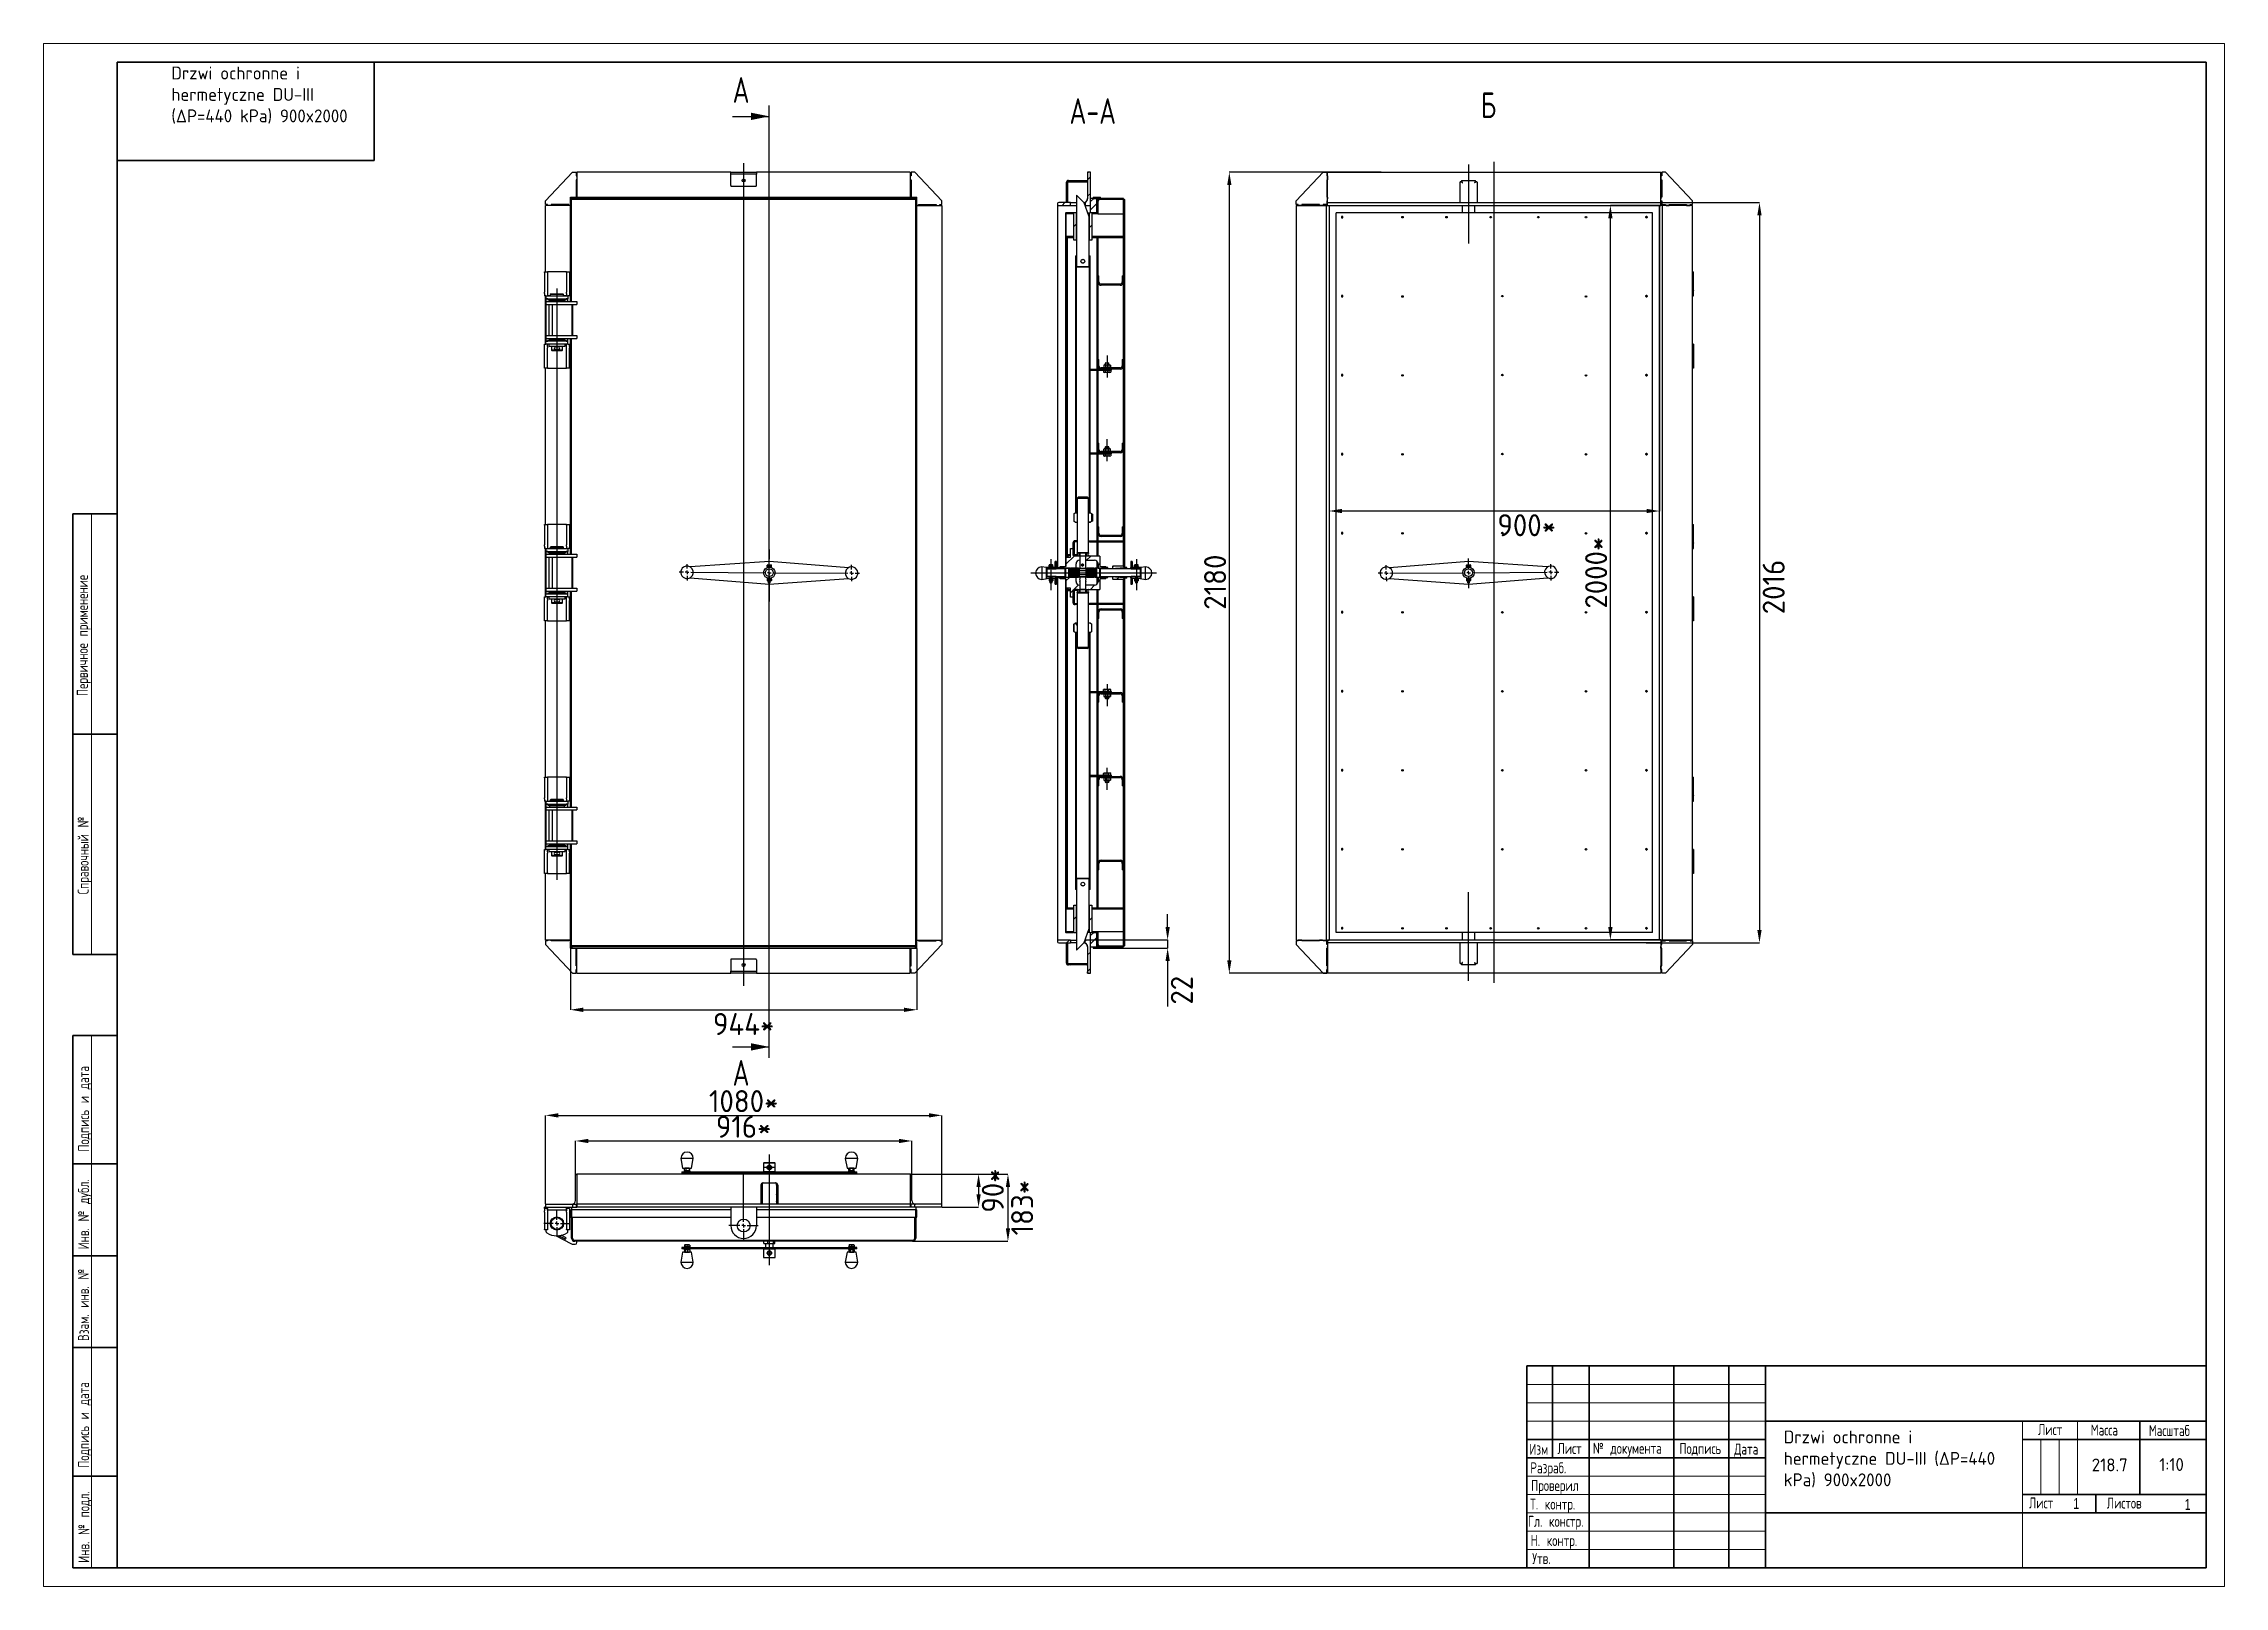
# Model space of a CAD drawing. Header units: millimetres. Extents: x 0 to 594, y 0 to 420.
import ezdxf

# ---------------------------------------------------------------- set-up
doc = ezdxf.new("R2010")
doc.units = ezdxf.units.MM
doc.header["$PDSIZE"] = -1
doc.layers.add('FORMAT', color=7, linetype='Continuous')
doc.layers.add('HIDDEN', color=30, linetype='Continuous')
doc.styles.add('GOST-2.304_Type-B', font='')
doc.styles.add('SLDTEXTSTYLE0', font='TXT', dxfattribs={"width": 0.7, "bigfont": 'bigfont'})
doc.styles.add('SLDTEXTSTYLE1', font='TXT', dxfattribs={"width": 0.7})
doc.styles.get('GOST-2.304_Type-B').set_extended_font_data('GOST Common')
doc.dimstyles.new('SLDDIMSTYLE0', dxfattribs={"dimtxt": 3.5, "dimasz": 3.5, "dimexe": 0, "dimexo": 0.0625, "dimgap": 0.875, "dimtad": 2, "dimdec": 1, "dimlfac": 10, "dimrnd": 1e-09, "dimzin": 12, "dimdsep": 46, "dimtxsty": 'SLDTEXTSTYLE1', "dimsah": 1, "dimcen": 0.09, "dimadec": 0, "dimazin": 3, "dimtfac": 1, "dimtdec": 1, "dimtmove": 0, "dimatfit": 0, "dimfxl": 1, "dimfrac": 2, "dimtolj": 1, "dimtzin": 12, "dimarcsym": 0})

msp = doc.modelspace()

# ---------------------------------------------------------------- texts
at = {"color": 7, "linetype": 'Continuous', "lineweight": 0, "char_height": 3.5, "attachment_point": 1, "style": 'GOST-2.304_Type-B'}
for s, insert, width in [('Drzwi ochronne i hermetyczne DU-III (ΔР=440 kPa) 900x2000', (34.789, 413.748), 55.71607), ('Drzwi ochronne i hermetyczne DU-III (ΔР=440 kPa) 900x2000', (473.976, 42.424), 62.38009), ('218.7', (557.874, 34.813), 66.21176), ('1:10', (576.252, 34.918), 66.21176)]:
    msp.add_mtext(s, dxfattribs=dict(at, insert=insert, width=width))
at = {"color": 7, "linetype": 'Continuous', "lineweight": 0, "char_height": 3, "attachment_point": 1, "rotation": 90, "style": 'SLDTEXTSTYLE0'}
for s, insert in [('Первичное применение', (9.066, 242.389)), ('Справочный №', (9.271, 188.4)), ('Подпись и дата', (9.403, 118.347)), ('Инв. № дубл.', (9.384, 91.754)), ('Взам. инв. №', (9.342, 66.804)), ('Подпись и дата', (9.398, 32.301)), ('Инв. № подл.', (9.455, 6.408))]:
    msp.add_mtext(s, dxfattribs=dict(at, insert=insert))
at = {"color": 7, "linetype": 'Continuous', "lineweight": 0, "char_height": 3, "attachment_point": 1}
for s, insert, style in [('Лист', (543.232, 44.186), 'SLDTEXTSTYLE0'), ('Масса', (557.584, 44.064), 'SLDTEXTSTYLE0'), ('Масштаб', (573.413, 43.909), 'SLDTEXTSTYLE0'), ('Изм', (404.675, 38.803), 'SLDTEXTSTYLE0'), ('Лист', (412.349, 39.038), 'SLDTEXTSTYLE0'), ('№ документа', (421.986, 39.093), 'SLDTEXTSTYLE0'), ('Подпись', (445.56, 39.038), 'SLDTEXTSTYLE0'), ('Дата', (460.476, 38.882), 'SLDTEXTSTYLE0'), ('Разраб.', (404.954, 33.77), 'SLDTEXTSTYLE0'), ('Т. контр.', (404.892, 23.905), 'SLDTEXTSTYLE0'), ('Проверил', (405.162, 28.97), 'SLDTEXTSTYLE0'), ('Лист', (540.774, 24.216), 'SLDTEXTSTYLE0'), ('1', (552.863, 24.062), 'SLDTEXTSTYLE1'), ('Листов', (561.962, 24.178), 'SLDTEXTSTYLE0'), ('1', (583.224, 23.811), 'SLDTEXTSTYLE1'), ('Гл. констр.', (404.296, 19.203), 'SLDTEXTSTYLE0'), ('Н. контр.', (405.033, 13.993), 'SLDTEXTSTYLE0'), ('Утв.', (405.461, 9.092), 'SLDTEXTSTYLE0')]:
    msp.add_mtext(s, dxfattribs=dict(at, insert=insert, style=style))
at = {"layer": 'FORMAT', "char_height": 7, "style": 'SLDTEXTSTYLE0'}
for s, insert, attachment_point in [('А', (187.67, 410.882), 1), ('А-А', (285.768, 405.148), 2), ('Б', (393.577, 406.745), 2), ('А', (187.67, 143.314), 1)]:
    msp.add_mtext(s, dxfattribs=dict(at, insert=insert, attachment_point=attachment_point))

# ---------------------------------------------------------------- blocks, each defined once
blk = doc.blocks.new('_D_1')
at = {"layer": 'Defpoints', "color": 0, "transparency": 16777216}
for p in [(143.47, 173.77), (237.87, 173.77), (237.87, 156.97)]:
    blk.add_point(p, dxfattribs=at)
at = {"layer": 'FORMAT', "color": 0, "lineweight": -2, "transparency": 16777216}
for p, q in [((143.47, 173.7), (143.47, 156.97)), ((237.87, 173.7), (237.87, 156.97)), ((146.97, 156.97), (234.37, 156.97))]:
    blk.add_line(p, q, dxfattribs=at)
at = {"layer": 'FORMAT', "color": 0, "transparency": 16777216}
for points in [[(146.97, 157.55), (146.97, 156.38), (143.47, 156.97)], [(234.37, 157.55), (234.37, 156.38), (237.87, 156.97)]]:
    blk.add_solid(points, dxfattribs=at)
at = {"layer": 'FORMAT', "color": 0, "transparency": 16777216, "insert": (190.67, 156.09), "char_height": 6, "attachment_point": 2, "style": 'GOST-2.304_Type-B'}
blk.add_mtext('\\A1;944*', dxfattribs=at)
blk = doc.blocks.new('SW_CENTERMARKSYMBOL_0')
at = {"layer": 'FORMAT', "color": 0}
for p, q in [((22.4, 0.89), (22.43, 6.18)), ((-1, 0), (-2.2, 0.01)), ((0, 0), (-0.5, 0)), ((0, 1), (0.01, 2.2)), ((0, 0), (0, 0.5)), ((0, 0), (0, -0.5)), ((0, 0), (0.5, 0)), ((22.4, -0.11), (22.4, 0.39)), ((44.8, 0.79), (44.81, 1.99)), ((44.8, -0.21), (44.8, 0.29)), ((0, -1), (-0.01, -2.2)), ((1, 0), (21.4, -0.1)), ((22.4, -0.11), (21.9, -0.1)), ((22.39, -1.11), (22.36, -7.98)), ((22.4, -0.11), (22.4, -0.61)), ((22.4, -0.11), (22.9, -0.11)), ((23.4, -0.11), (43.8, -0.21)), ((44.8, -0.21), (44.3, -0.21)), ((44.79, -1.21), (44.79, -2.41)), ((44.8, -0.21), (44.8, -0.71)), ((44.8, -0.21), (45.3, -0.22)), ((45.8, -0.22), (47, -0.22))]:
    blk.add_line(p, q, dxfattribs=at)
blk = doc.blocks.new('_D_9')
at = {"layer": 'Defpoints', "color": 0, "transparency": 16777216}
for p in [(236.07, 112.24), (236.67, 93.94), (262.67, 93.94)]:
    blk.add_point(p, dxfattribs=at)
at = {"layer": 'FORMAT', "color": 0, "lineweight": -2, "transparency": 16777216}
for p, q in [((236.13, 112.24), (262.67, 112.24)), ((262.67, 108.74), (262.67, 97.44)), ((236.73, 93.94), (262.67, 93.94))]:
    blk.add_line(p, q, dxfattribs=at)
at = {"layer": 'FORMAT', "color": 0, "transparency": 16777216}
for points in [[(262.09, 108.74), (263.25, 108.74), (262.67, 112.24)], [(262.09, 97.44), (263.25, 97.44), (262.67, 93.94)]]:
    blk.add_solid(points, dxfattribs=at)
at = {"layer": 'FORMAT', "color": 0, "transparency": 16777216, "insert": (263.54, 103.09), "char_height": 6, "attachment_point": 2, "rotation": 90, "style": 'GOST-2.304_Type-B'}
blk.add_mtext('\\A1;183*', dxfattribs=at)
blk = doc.blocks.new('_D_10')
at = {"layer": 'Defpoints', "color": 0, "transparency": 16777216}
for p in [(236.07, 112.24), (244.67, 103.24), (254.67, 103.24)]:
    blk.add_point(p, dxfattribs=at)
at = {"layer": 'FORMAT', "color": 0, "lineweight": -2, "transparency": 16777216}
for p, q in [((236.13, 112.24), (254.67, 112.24)), ((254.67, 108.74), (254.67, 106.74)), ((244.73, 103.24), (254.67, 103.24))]:
    blk.add_line(p, q, dxfattribs=at)
at = {"layer": 'FORMAT', "color": 0, "transparency": 16777216}
for points in [[(254.09, 108.74), (255.25, 108.74), (254.67, 112.24)], [(254.09, 106.74), (255.25, 106.74), (254.67, 103.24)]]:
    blk.add_solid(points, dxfattribs=at)
at = {"layer": 'FORMAT', "color": 0, "transparency": 16777216, "insert": (255.54, 107.74), "char_height": 6, "attachment_point": 2, "rotation": 90, "style": 'GOST-2.304_Type-B'}
blk.add_mtext('\\A1;90*', dxfattribs=at)
blk = doc.blocks.new('_D_11')
at = {"layer": 'Defpoints', "color": 0, "transparency": 16777216}
for p in [(236.47, 121.26), (144.87, 111.91), (236.47, 111.91)]:
    blk.add_point(p, dxfattribs=at)
at = {"layer": 'FORMAT', "color": 0, "lineweight": -2, "transparency": 16777216}
for p, q in [((144.87, 111.97), (144.87, 121.26)), ((148.37, 121.26), (232.97, 121.26)), ((236.47, 111.97), (236.47, 121.26))]:
    blk.add_line(p, q, dxfattribs=at)
at = {"layer": 'FORMAT', "color": 0, "transparency": 16777216}
for points in [[(148.37, 121.84), (148.37, 120.67), (144.87, 121.26)], [(232.97, 121.84), (232.97, 120.67), (236.47, 121.26)]]:
    blk.add_solid(points, dxfattribs=at)
at = {"layer": 'FORMAT', "color": 0, "transparency": 16777216, "insert": (190.67, 128.13), "char_height": 6, "attachment_point": 2, "style": 'GOST-2.304_Type-B'}
blk.add_mtext('\\A1;916*', dxfattribs=at)
blk = doc.blocks.new('_D_12')
at = {"layer": 'Defpoints', "color": 0, "transparency": 16777216}
for p in [(244.67, 128.23), (136.67, 104.04), (244.67, 104.04)]:
    blk.add_point(p, dxfattribs=at)
at = {"layer": 'FORMAT', "color": 0, "lineweight": -2, "transparency": 16777216}
for p, q in [((136.67, 104.1), (136.67, 128.23)), ((140.17, 128.23), (241.17, 128.23)), ((244.67, 104.1), (244.67, 128.23))]:
    blk.add_line(p, q, dxfattribs=at)
at = {"layer": 'FORMAT', "color": 0, "transparency": 16777216}
for points in [[(140.17, 128.81), (140.17, 127.64), (136.67, 128.23)], [(241.17, 128.81), (241.17, 127.64), (244.67, 128.23)]]:
    blk.add_solid(points, dxfattribs=at)
at = {"layer": 'FORMAT', "color": 0, "transparency": 16777216, "insert": (190.67, 135.1), "char_height": 6, "attachment_point": 2, "style": 'GOST-2.304_Type-B'}
blk.add_mtext('\\A1;1080*', dxfattribs=at)
blk = doc.blocks.new('SW_CENTERMARKSYMBOL_1')
at = {"layer": 'FORMAT', "color": 0}
for p, q in [((-1, 0), (-3.55, 0)), ((0, 0), (-0.5, 0)), ((0, 1), (0, 3.55)), ((0, 0), (0, 0.5)), ((0, 0), (0, -0.5)), ((0, 0), (0.5, 0)), ((1, 0), (3.55, 0)), ((0, -1), (0, -3.55))]:
    blk.add_line(p, q, dxfattribs=at)
blk = doc.blocks.new('SW_CENTERMARKSYMBOL_2')
at = {"layer": 'FORMAT', "color": 0}
for p, q in [((0, 1), (0, 13.83)), ((-1, 0), (-4, 0)), ((0, 0), (-0.5, 0)), ((0, 0), (0, 0.5)), ((0, 0), (0, -0.5)), ((0, 0), (0.5, 0)), ((1, 0), (4, 0)), ((0, -1), (0, -4))]:
    blk.add_line(p, q, dxfattribs=at)
blk = doc.blocks.new('SW_HATCH_0')
at = {"color": 0, "linetype": 'Continuous', "lineweight": 18}
for p, q in [((-3.53, 214.56), (-3.23, 214.26)), ((0, 215.53), (-0.8, 214.73)), ((-6.96, 208.56), (-7.76, 207.76)), ((-6.6, 213.15), (-6.3, 212.85)), ((-6.6, 208.66), (-6.51, 208.56)), ((0, 211.04), (-0.8, 210.24)), ((0.87, 209.66), (0, 208.79)), ((1.7, 208.25), (0, 206.55)), ((1.82, 209.21), (2.04, 208.99)), ((5.86, 209.66), (6.16, 209.36)), ((-6.7, 204.34), (-6.8, 204.24)), ((-6.7, 202.09), (-6.8, 201.99)), ((-5.27, 205.76), (-5.57, 205.46)), ((-3.91, 202.64), (-4.6, 201.95)), ((0.4, 202.46), (-0.29, 201.77)), ((1.7, 206), (1.46, 205.76)), ((9.3, 206.87), (9, 206.57)), ((9.3, 202.38), (9, 202.08)), ((-6.7, 199.85), (-6.8, 199.75)), ((-6.7, 197.6), (-6.8, 197.5)), ((-6.19, 199.26), (-5.89, 198.96)), ((2.79, 199.26), (3.09, 198.96)), ((7.28, 199.26), (7.58, 198.96)), ((9.3, 197.89), (9, 197.59)), ((-6.7, 195.36), (-6.8, 195.26)), ((-6.7, 193.11), (-6.8, 193.01)), ((-6.7, 190.87), (-6.8, 190.77)), ((-3.9, 193.67), (-4.1, 193.47)), ((-0.1, 192.98), (-0.3, 192.78)), ((9.3, 193.4), (9, 193.1)), ((-6.7, 188.62), (-6.8, 188.52)), ((-6.7, 186.38), (-6.8, 186.28)), ((-3.9, 189.18), (-4.1, 188.98)), ((-3.9, 184.69), (-4.1, 184.49)), ((-0.1, 188.49), (-0.3, 188.29)), ((2.44, 186.53), (2.22, 186.32)), ((6.71, 186.31), (6.41, 186.01)), ((8.95, 188.56), (8.65, 188.26)), ((9.3, 188.91), (9, 188.61)), ((9.3, 184.41), (9, 184.11)), ((-6.7, 184.13), (-6.8, 184.03)), ((-6.7, 181.89), (-6.8, 181.79)), ((-6.7, 179.64), (-6.8, 179.54)), ((-3.9, 180.2), (-4.1, 180)), ((-0.1, 184), (-0.3, 183.8)), ((-0.1, 179.51), (-0.3, 179.31)), ((9.3, 179.92), (9, 179.62)), ((-6.7, 177.4), (-6.8, 177.3)), ((-6.7, 175.15), (-6.8, 175.05)), ((-6.7, 172.91), (-6.8, 172.81)), ((-3.9, 175.71), (-4.1, 175.51)), ((-0.1, 175.01), (-0.3, 174.81)), ((9.3, 175.43), (9, 175.13)), ((-6.7, 170.66), (-6.8, 170.56)), ((-6.7, 168.41), (-6.8, 168.31)), ((-3.9, 171.21), (-4.1, 171.01)), ((-3.9, 166.72), (-4.1, 166.52)), ((-0.1, 170.52), (-0.3, 170.32)), ((9.3, 170.94), (9, 170.64)), ((9.3, 166.45), (9, 166.15)), ((-6.7, 166.17), (-6.8, 166.07)), ((-6.7, 163.92), (-6.8, 163.82)), ((-6.7, 161.68), (-6.8, 161.58)), ((-3.9, 162.23), (-4.1, 162.03)), ((-0.1, 166.03), (-0.3, 165.83)), ((-0.1, 161.54), (-0.3, 161.34)), ((2.32, 163.96), (2.09, 163.73)), ((2.92, 163.21), (3.22, 162.91)), ((6.36, 163.51), (6.06, 163.21)), ((8.66, 165.81), (8.65, 165.8)), ((9.3, 161.96), (9, 161.66)), ((-6.7, 159.43), (-6.8, 159.33)), ((-6.7, 157.19), (-6.8, 157.09)), ((-6.7, 154.94), (-6.8, 154.84)), ((-3.9, 157.74), (-4.1, 157.54)), ((-0.1, 157.05), (-0.3, 156.85)), ((9.3, 157.47), (9, 157.17)), ((-6.7, 152.7), (-6.8, 152.6)), ((-3.9, 153.25), (-4.1, 153.05)), ((-3.9, 148.76), (-4.1, 148.56)), ((-0.1, 152.56), (-0.3, 152.36)), ((9.3, 152.98), (9, 152.68)), ((-6.7, 148.21), (-6.8, 148.11)), ((-6.7, 145.96), (-6.8, 145.86)), ((-6.7, 143.72), (-6.8, 143.62)), ((-3.9, 144.27), (-4.1, 144.07)), ((-0.1, 148.07), (-0.3, 147.87)), ((-0.1, 143.58), (-0.3, 143.38)), ((9.3, 148.49), (9, 148.19)), ((9.3, 144), (9, 143.7)), ((-6.7, 141.47), (-6.8, 141.37)), ((-6.7, 139.23), (-6.8, 139.13)), ((-6.7, 136.98), (-6.8, 136.88)), ((-3.9, 139.78), (-4.1, 139.58)), ((-0.1, 139.09), (-0.3, 138.89)), ((2.3, 141.49), (2.01, 141.2)), ((3.27, 140.41), (3.57, 140.11)), ((6.01, 140.71), (5.71, 140.41)), ((9.3, 139.51), (9, 139.21)), ((-6.7, 134.74), (-6.8, 134.64)), ((-6.7, 132.49), (-6.8, 132.39)), ((-3.9, 135.29), (-4.1, 135.09)), ((-3.9, 130.8), (-4.1, 130.6)), ((-0.1, 134.6), (-0.3, 134.4)), ((9.3, 135.02), (9, 134.72)), ((-6.7, 130.25), (-6.8, 130.15)), ((-6.7, 128), (-6.8, 127.9)), ((-6.7, 125.76), (-6.8, 125.66)), ((-3.9, 126.31), (-4.1, 126.11)), ((-0.1, 130.11), (-0.3, 129.91)), ((-0.1, 125.62), (-0.3, 125.42)), ((9.3, 130.53), (9, 130.23)), ((9.3, 126.04), (9, 125.74)), ((-6.7, 123.51), (-6.8, 123.41)), ((-6.7, 121.27), (-6.8, 121.17)), ((-6.7, 119.02), (-6.8, 118.92)), ((-0.6, 121.83), (-0.26, 121.49)), ((2.3, 119.04), (2, 118.74)), ((9.3, 121.55), (9, 121.25)), ((-6.7, 116.78), (-6.8, 116.68)), ((-6.7, 114.53), (-6.8, 114.43)), ((-0.94, 113.19), (-0.7, 112.95)), ((0.28, 116.46), (0.58, 116.16)), ((4.77, 116.46), (5.07, 116.16)), ((5.66, 117.91), (5.36, 117.61)), ((9.3, 117.06), (9, 116.76)), ((-10.5, 109.28), (-10.04, 108.82)), ((-7.33, 109.41), (-7.72, 109.03)), ((-6.7, 112.29), (-6.8, 112.19)), ((-6.7, 110.04), (-6.8, 109.94)), ((-4.45, 112.29), (-6.7, 110.04)), ((0.04, 112.29), (-1.1, 111.16)), ((2.54, 110.3), (2.04, 109.8)), ((3.37, 108.89), (3.2, 109.06)), ((6.29, 109.56), (6, 109.27)), ((9.3, 112.57), (9, 112.27)), ((11.35, 110.13), (10.95, 109.73)), ((11.92, 109.31), (12.2, 109.03)), ((-12.05, 106.34), (-11.92, 106.21)), ((-7.88, 106.66), (-7.69, 106.47)), ((-6.7, 105.55), (-6.8, 105.45)), ((-6.7, 103.31), (-6.8, 103.21)), ((-6.7, 101.06), (-6.8, 100.96)), ((-5.76, 106.5), (-6.7, 105.55)), ((-3.32, 104.44), (-5.5, 102.26)), ((1.1, 104.37), (-0.04, 103.23)), ((2.54, 105.81), (2.04, 105.31)), ((3.23, 106.5), (2.84, 106.11)), ((7.76, 106.54), (7.18, 105.96)), ((9.3, 103.59), (9, 103.29)), ((11.35, 105.64), (10.95, 105.24)), ((-6.7, 98.82), (-6.8, 98.72)), ((-6.7, 96.57), (-6.8, 96.47)), ((-0.3, 99.08), (-0.28, 99.06)), ((2.3, 96.59), (2, 96.29)), ((3.62, 97.91), (3.32, 97.61)), ((3.91, 99.36), (4.21, 99.06)), ((8.11, 97.91), (7.81, 97.61)), ((8.4, 99.36), (8.7, 99.06)), ((9.3, 99.1), (9, 98.8)), ((-6.7, 94.33), (-6.8, 94.23)), ((-6.7, 92.08), (-6.8, 91.98)), ((-6.7, 89.84), (-6.8, 89.74)), ((-4.21, 94.01), (-3.6, 93.4)), ((-3.9, 90.39), (-4.1, 90.19)), ((-0.1, 89.7), (-0.3, 89.5)), ((9.3, 94.61), (9, 94.31)), ((9.3, 90.12), (9, 89.82)), ((-6.7, 87.59), (-6.8, 87.49)), ((-6.7, 85.35), (-6.8, 85.25)), ((-3.9, 85.9), (-4.1, 85.7)), ((-0.1, 85.21), (-0.3, 85.01)), ((9.3, 85.63), (9, 85.33)), ((-6.7, 83.1), (-6.8, 83)), ((-6.7, 80.86), (-6.8, 80.76)), ((-6.7, 78.61), (-6.8, 78.51)), ((-3.9, 81.41), (-4.1, 81.21)), ((-0.1, 80.72), (-0.3, 80.52)), ((9.3, 81.14), (9, 80.84)), ((-6.7, 76.37), (-6.8, 76.27)), ((-6.7, 74.12), (-6.8, 74.02)), ((-6.7, 71.88), (-6.8, 71.78)), ((-3.9, 76.92), (-4.1, 76.72)), ((-3.9, 72.43), (-4.1, 72.23)), ((-0.1, 76.23), (-0.3, 76.03)), ((-0.1, 71.74), (-0.3, 71.54)), ((0.92, 75.41), (1.22, 75.11)), ((2.3, 74.14), (2, 73.84)), ((3.27, 75.11), (2.97, 74.81)), ((5.41, 75.41), (5.7, 75.12)), ((7.76, 75.11), (7.46, 74.81)), ((9.3, 76.65), (9, 76.35)), ((9.3, 72.16), (9, 71.86)), ((-6.7, 69.63), (-6.8, 69.53)), ((-6.7, 67.39), (-6.8, 67.29)), ((-3.9, 67.94), (-4.1, 67.74)), ((-0.1, 67.25), (-0.3, 67.05)), ((9.3, 67.67), (9, 67.37)), ((-6.7, 65.14), (-6.8, 65.04)), ((-6.7, 62.9), (-6.8, 62.8)), ((-6.7, 60.65), (-6.8, 60.55)), ((-3.9, 63.45), (-4.1, 63.25)), ((-0.1, 62.76), (-0.3, 62.56)), ((9.3, 63.18), (9, 62.88)), ((-6.7, 58.41), (-6.8, 58.31)), ((-6.7, 56.16), (-6.8, 56.06)), ((-6.7, 53.92), (-6.8, 53.82)), ((-3.9, 58.96), (-4.1, 58.76)), ((-3.9, 54.47), (-4.1, 54.27)), ((-0.1, 58.27), (-0.3, 58.07)), ((-0.1, 53.78), (-0.3, 53.58)), ((9.3, 58.69), (9, 58.39)), ((9.3, 54.2), (9, 53.9)), ((-6.7, 51.67), (-6.8, 51.57)), ((-6.7, 49.43), (-6.8, 49.33)), ((-3.9, 49.98), (-4.1, 49.78)), ((-0.1, 49.29), (-0.3, 49.09)), ((1.27, 52.61), (1.57, 52.31)), ((2.92, 52.31), (2, 51.39)), ((7.41, 52.31), (7.11, 52.01)), ((9.3, 49.71), (9, 49.41)), ((-6.7, 47.18), (-6.8, 47.08)), ((-6.7, 44.94), (-6.8, 44.84)), ((-6.7, 42.69), (-6.8, 42.59)), ((-3.9, 45.49), (-4.1, 45.29)), ((-0.1, 44.8), (-0.3, 44.6)), ((9.3, 45.22), (9, 44.92)), ((-6.7, 40.45), (-6.8, 40.35)), ((-6.7, 35.96), (-6.8, 35.86)), ((-3.9, 41), (-4.1, 40.8)), ((-0.1, 40.31), (-0.3, 40.11)), ((-0.1, 35.82), (-0.3, 35.62)), ((9.3, 40.73), (9, 40.43)), ((9.3, 36.24), (9, 35.94)), ((-6.7, 33.71), (-6.8, 33.61)), ((-6.7, 31.47), (-6.8, 31.37)), ((-3.9, 32.02), (-4.1, 31.82)), ((-0.1, 31.33), (-0.3, 31.13)), ((9.3, 31.75), (9, 31.45)), ((-6.7, 29.22), (-6.8, 29.12)), ((-6.7, 26.98), (-6.8, 26.88)), ((-6.7, 24.73), (-6.8, 24.63)), ((-3.9, 27.53), (-4.1, 27.33)), ((-0.1, 26.84), (-0.3, 26.64)), ((2.45, 29.39), (2.12, 29.06)), ((7.06, 29.51), (6.76, 29.21)), ((9.3, 27.26), (9, 26.96)), ((-6.7, 22.49), (-6.8, 22.39)), ((-6.7, 20.24), (-6.8, 20.14)), ((-6.7, 18), (-6.8, 17.9)), ((-3.9, 23.04), (-4.1, 22.84)), ((-0.1, 22.35), (-0.3, 22.15)), ((9.3, 22.77), (9, 22.47)), ((9.3, 18.28), (9, 17.98)), ((-6.7, 15.75), (-6.8, 15.65)), ((-6.7, 13.51), (-6.8, 13.41)), ((-3.91, 14.05), (-4.6, 13.36)), ((0.4, 13.87), (-0.29, 13.18)), ((1.4, 16.56), (1.7, 16.26)), ((5.89, 16.56), (6.19, 16.26)), ((9.3, 13.79), (9, 13.49)), ((-6.7, 11.26), (-6.8, 11.16)), ((-6.6, 6.6), (-6.3, 6.3)), ((-5.71, 7.76), (-6.51, 6.96)), ((-1.22, 7.76), (-1.5, 7.48)), ((0.78, 9.76), (0, 8.98)), ((1.7, 8.44), (0, 6.74)), ((1.08, 10.06), (0.78, 9.76)), ((1.7, 7.28), (2, 6.98)), ((2.82, 6.16), (3.12, 5.86)), ((7.31, 6.16), (7.61, 5.86)), ((9.3, 9.3), (9, 9)), ((-6.6, 2.11), (-6.3, 1.81)), ((-5.75, 1.26), (-5.45, 0.96)), ((-1.26, 1.26), (-0.96, 0.96)), ((0, 4.49), (-0.8, 3.69)), ((0, 0), (-0.8, -0.8)), ((1.22, 5.71), (1.07, 5.56))]:
    blk.add_line(p, q, dxfattribs=at)
blk = doc.blocks.new('_D_15')
at = {"layer": 'Defpoints', "color": 0, "transparency": 16777216}
for p in [(426.76, 375.97), (440.53, 375.97), (440.53, 175.97)]:
    blk.add_point(p, dxfattribs=at)
at = {"layer": 'FORMAT', "color": 0, "lineweight": -2, "transparency": 16777216}
for p, q in [((440.46, 375.97), (426.76, 375.97)), ((426.76, 179.47), (426.76, 372.47)), ((440.46, 175.97), (426.76, 175.97))]:
    blk.add_line(p, q, dxfattribs=at)
at = {"layer": 'FORMAT', "color": 0, "transparency": 16777216}
for points in [[(426.17, 372.47), (427.34, 372.47), (426.76, 375.97)], [(426.17, 179.47), (427.34, 179.47), (426.76, 175.97)]]:
    blk.add_solid(points, dxfattribs=at)
at = {"layer": 'FORMAT', "color": 0, "transparency": 16777216, "insert": (419.88, 275.97), "char_height": 6, "attachment_point": 2, "rotation": 90, "style": 'GOST-2.304_Type-B'}
blk.add_mtext('\\A1;2000*', dxfattribs=at)
blk = doc.blocks.new('_D_16')
at = {"layer": 'Defpoints', "color": 0, "transparency": 16777216}
for p in [(350.13, 375.97), (440.13, 375.97), (350.13, 292.76)]:
    blk.add_point(p, dxfattribs=at)
at = {"layer": 'FORMAT', "color": 0, "lineweight": -2, "transparency": 16777216}
for p, q in [((350.13, 375.9), (350.13, 292.76)), ((440.13, 375.9), (440.13, 292.76)), ((436.63, 292.76), (353.63, 292.76))]:
    blk.add_line(p, q, dxfattribs=at)
at = {"layer": 'FORMAT', "color": 0, "transparency": 16777216}
for points in [[(353.63, 293.34), (353.63, 292.18), (350.13, 292.76)], [(436.63, 293.34), (436.63, 292.18), (440.13, 292.76)]]:
    blk.add_solid(points, dxfattribs=at)
at = {"layer": 'FORMAT', "color": 0, "transparency": 16777216, "insert": (403.96, 291.89), "char_height": 6, "attachment_point": 2, "style": 'GOST-2.304_Type-B'}
blk.add_mtext('\\A1;900*', dxfattribs=at)
blk = doc.blocks.new('SW_CENTERMARKSYMBOL_3')
at = {"layer": 'FORMAT', "color": 0}
for p, q in [((0, 0), (-0.5, 0)), ((0, 1), (-0.01, 2.2)), ((0, 0), (0, 0.5)), ((0, 0), (0, -0.5)), ((0, 0), (0.5, 0)), ((1, 0), (21.4, 0.1)), ((22.4, 0.11), (21.9, 0.1)), ((22.39, 1.11), (22.38, 3.93)), ((22.4, 0.11), (22.4, 0.61)), ((22.4, 0.11), (22.4, -0.39)), ((22.4, 0.11), (22.9, 0.11)), ((23.4, 0.11), (43.8, 0.21)), ((44.8, 0.21), (44.3, 0.21)), ((44.79, 1.21), (44.79, 2.41)), ((44.8, 0.21), (44.8, 0.71)), ((44.8, 0.21), (45.3, 0.22)), ((44.8, 0.21), (44.8, -0.29)), ((45.8, 0.22), (47, 0.22)), ((-1, 0), (-2.2, -0.01)), ((0, -1), (0.01, -2.2)), ((22.4, -0.89), (22.42, -4.08)), ((44.8, -0.79), (44.81, -1.99))]:
    blk.add_line(p, q, dxfattribs=at)
blk = doc.blocks.new('*D59')
at = {"layer": 'Defpoints', "color": 0, "transparency": 16777216}
for p in [(364.42, 384.97), (322.96, 166.97), (355.46, 166.97)]:
    blk.add_point(p, dxfattribs=at)
at = {"layer": 'FORMAT', "color": 0, "lineweight": -2, "transparency": 16777216}
for p, q in [((364.35, 384.97), (322.96, 384.97)), ((322.96, 381.47), (322.96, 170.47)), ((355.4, 166.97), (322.96, 166.97))]:
    blk.add_line(p, q, dxfattribs=at)
at = {"layer": 'FORMAT', "color": 0, "transparency": 16777216}
for points in [[(322.38, 381.47), (323.55, 381.47), (322.96, 384.97)], [(322.38, 170.47), (323.55, 170.47), (322.96, 166.97)]]:
    blk.add_solid(points, dxfattribs=at)
at = {"layer": 'FORMAT', "color": 0, "transparency": 16777216, "insert": (319.09, 273.39), "char_height": 6, "attachment_point": 5, "rotation": 90, "style": 'GOST-2.304_Type-B'}
blk.add_mtext('\\A1;2180', dxfattribs=at)
blk = doc.blocks.new('*D61')
at = {"layer": 'Defpoints', "color": 0, "transparency": 16777216}
for p in [(438.72, 376.77), (436.43, 175.17), (467.37, 175.17)]:
    blk.add_point(p, dxfattribs=at)
at = {"layer": 'FORMAT', "color": 0, "lineweight": -2, "transparency": 16777216}
for p, q in [((438.78, 376.77), (467.37, 376.77)), ((467.37, 373.27), (467.37, 178.67)), ((436.5, 175.17), (467.37, 175.17))]:
    blk.add_line(p, q, dxfattribs=at)
at = {"layer": 'FORMAT', "color": 0, "transparency": 16777216}
for points in [[(466.79, 373.27), (467.95, 373.27), (467.37, 376.77)], [(466.79, 178.67), (467.95, 178.67), (467.37, 175.17)]]:
    blk.add_solid(points, dxfattribs=at)
at = {"layer": 'FORMAT', "color": 0, "transparency": 16777216, "insert": (471.24, 272.07), "char_height": 6, "attachment_point": 5, "rotation": 90, "style": 'GOST-2.304_Type-B'}
blk.add_mtext('\\A1;2016', dxfattribs=at)
blk = doc.blocks.new('*D62')
at = {"layer": 'Defpoints', "color": 0, "transparency": 16777216}
for p in [(284.93, 175.97), (287.87, 173.77), (306.16, 173.77)]:
    blk.add_point(p, dxfattribs=at)
at = {"layer": 'FORMAT', "color": 0, "lineweight": -2, "transparency": 16777216}
for p, q in [((306.16, 179.47), (306.16, 182.97)), ((284.99, 175.97), (306.16, 175.97)), ((287.93, 173.77), (306.16, 173.77)), ((306.16, 175.97), (306.16, 173.77)), ((306.16, 170.27), (306.16, 157.82))]:
    blk.add_line(p, q, dxfattribs=at)
at = {"layer": 'FORMAT', "color": 0, "transparency": 16777216}
for points in [[(305.58, 179.47), (306.74, 179.47), (306.16, 175.97)], [(305.58, 170.27), (306.74, 170.27), (306.16, 173.77)]]:
    blk.add_solid(points, dxfattribs=at)
at = {"layer": 'FORMAT', "color": 0, "transparency": 16777216, "insert": (310.03, 162.29), "char_height": 6, "attachment_point": 5, "rotation": 90, "style": 'GOST-2.304_Type-B'}
blk.add_mtext('\\A1;22', dxfattribs=at)

# ---------------------------------------------------------------- dimensions: what is measured, and where the dimension line sits
at = {"layer": 'FORMAT'}
for base, p1, p2, picture, middle in [((322.963, 166.966), (364.416, 384.966), (355.465, 166.966), '*D59', (322.963, 273.387)), ((467.369, 175.166), (438.716, 376.766), (436.435, 175.166), '*D61', (467.369, 272.07))]:
    dim = msp.add_linear_dim(base=base, p1=p1, p2=p2, angle=90, dimstyle='SLDDIMSTYLE0', override={"dimtxt": 6, "dimtxsty": 'GOST-2.304_Type-B'}, dxfattribs=at)
    dim.commit()
    dim.dimension.update_dxf_attribs({"geometry": picture, "text_midpoint": middle, "dimtype": 160})
for base, p1, p2, picture, middle in [((350.127, 292.761), (440.127, 375.966), (350.127, 375.966), '_D_16', (403.959, 292.761)), ((237.87, 156.966), (143.47, 173.766), (237.87, 173.766), '_D_1', (190.67, 156.966)), ((236.47, 121.258), (144.87, 111.908), (236.47, 111.908), '_D_11', (190.67, 121.258))]:
    dim = msp.add_linear_dim(base=base, p1=p1, p2=p2, text='<>*', dimstyle='SLDDIMSTYLE0', override={"dimtxt": 6, "dimtxsty": 'GOST-2.304_Type-B'}, dxfattribs=at)
    dim.commit()
    dim.dimension.update_dxf_attribs({"geometry": picture, "text_midpoint": middle, "dimtype": 160})
for base, p1, p2, angle, picture, middle in [((426.755, 375.966), (440.527, 175.966), (440.527, 375.966), 90, '_D_15', (426.755, 275.966)), ((244.67, 128.228), (136.67, 104.038), (244.67, 104.038), 0, '_D_12', (190.67, 128.228)), ((254.67, 103.238), (236.07, 112.238), (244.67, 103.238), 90, '_D_10', (254.67, 107.738)), ((262.67, 93.938), (236.07, 112.238), (236.67, 93.938), 90, '_D_9', (262.67, 103.088))]:
    dim = msp.add_linear_dim(base=base, p1=p1, p2=p2, angle=angle, text='<>*', dimstyle='SLDDIMSTYLE0', override={"dimtxt": 6, "dimtxsty": 'GOST-2.304_Type-B'}, dxfattribs=at)
    dim.commit()
    dim.dimension.update_dxf_attribs({"geometry": picture, "text_midpoint": middle, "dimtype": 160})
dim = msp.add_linear_dim(base=(306.159, 173.766), p1=(284.928, 175.966), p2=(287.865, 173.766), angle=90, dimstyle='SLDDIMSTYLE0', override={"dimtxt": 6, "dimtxsty": 'GOST-2.304_Type-B'}, dxfattribs=at)
dim.commit()
dim.dimension.update_dxf_attribs({"geometry": '*D62', "text_midpoint": (310.034, 162.291)})

# ---------------------------------------------------------------- linework, layer by layer
at = {"color": 7, "linetype": 'Continuous', "lineweight": 35}
for p, q in [((20, 415), (589, 415)), ((20, 415), (20, 5)), ((90, 388.212), (90, 415)), ((589, 415), (589, 5)), ((20, 388.212), (90, 388.212)), ((8, 172), (8, 292)), ((8, 292), (20, 292)), ((8, 232), (20, 232)), ((20, 172), (8, 172)), ((8, 5), (8, 150)), ((8, 150), (20, 150)), ((8, 115), (20, 115)), ((8, 90), (20, 90)), ((8, 65), (20, 65)), ((404, 5), (404, 60)), ((404, 60), (589, 60)), ((411, 60), (411, 35)), ((421, 60), (421, 5)), ((444, 60), (444, 5)), ((459, 60), (459, 5)), ((469, 60), (469, 5)), ((469, 45), (589, 45)), ((571, 45), (571, 25)), ((404, 40), (469, 40)), ((539, 40), (589, 40)), ((8, 30), (20, 30)), ((404, 35), (469, 35)), ((539, 25), (589, 25)), ((559, 25), (559, 20)), ((469, 20), (589, 20)), ((20, 5), (8, 5)), ((20, 5), (589, 5))]:
    msp.add_line(p, q, dxfattribs=at)
at = {"color": 7, "linetype": 'Continuous', "lineweight": 18}
for p, q in [((13, 292), (13, 172)), ((13, 150), (13, 5)), ((404, 55), (469, 55)), ((404, 50), (469, 50)), ((404, 45), (469, 45)), ((404, 30), (469, 30)), ((404, 25), (469, 25)), ((404, 20), (469, 20)), ((404, 15), (469, 15)), ((404, 10), (469, 10))]:
    msp.add_line(p, q, dxfattribs=at)
at = {"color": 7, "linetype": 'Continuous', "lineweight": 0}
for p, q in [((539, 5), (539, 45)), ((554, 45), (554, 25)), ((544, 40), (544, 25)), ((549, 40), (549, 25))]:
    msp.add_line(p, q, dxfattribs=at)
at = {"layer": 'FORMAT'}
for p, q in [((187.67, 400.198), (197.67, 400.198)), ((197.67, 143.872), (197.67, 403.198)), ((190.67, 387.479), (190.67, 163.492)), ((388.127, 387.096), (388.127, 365.546)), ((395.127, 164.33), (395.127, 387.857)), ((136.67, 377.166), (144.07, 384.966)), ((144.07, 384.966), (145.07, 384.966)), ((145.07, 384.966), (145.07, 383.966)), ((145.07, 383.966), (145.27, 383.966)), ((145.27, 382.966), (145.07, 382.966)), ((145.07, 382.966), (145.07, 378.166)), ((187.17, 384.966), (145.27, 384.966)), ((145.27, 384.966), (145.27, 378.166)), ((145.27, 383.966), (145.27, 382.966)), ((187.17, 384.466), (187.17, 384.966)), ((187.17, 384.966), (190.67, 384.966)), ((190.67, 384.466), (187.17, 384.466)), ((187.17, 383.966), (187.17, 384.466)), ((187.17, 381.366), (187.17, 383.966)), ((187.37, 381.166), (193.97, 381.166)), ((190.67, 384.966), (194.17, 384.966)), ((194.17, 384.466), (190.67, 384.466)), ((194.17, 384.966), (194.17, 384.466)), ((236.07, 384.966), (194.17, 384.966)), ((194.17, 383.966), (194.17, 384.466)), ((194.17, 381.366), (194.17, 383.966)), ((236.07, 384.966), (236.07, 378.166)), ((236.07, 383.966), (236.07, 382.966)), ((236.27, 383.966), (236.07, 383.966)), ((236.07, 382.966), (236.27, 382.966)), ((236.27, 384.966), (236.27, 383.966)), ((237.27, 384.966), (236.27, 384.966)), ((236.27, 382.966), (236.27, 378.166)), ((244.67, 377.166), (237.27, 384.966)), ((278.567, 382.216), (278.565, 382.216)), ((278.565, 382.166), (278.565, 376.766)), ((278.865, 382.166), (278.865, 376.766)), ((279.165, 382.766), (284.365, 382.766)), ((279.165, 382.466), (284.365, 382.466)), ((279.165, 382.395), (284.365, 382.395)), ((284.695, 384.966), (284.365, 384.966)), ((284.365, 384.966), (284.365, 384.636)), ((284.365, 384.636), (284.365, 377.766)), ((284.365, 382.766), (284.365, 382.466)), ((285.165, 384.966), (284.695, 384.966)), ((285.165, 375.966), (285.165, 384.966)), ((341.127, 377.166), (348.527, 384.966)), ((348.527, 384.966), (349.527, 384.966)), ((349.527, 384.966), (349.527, 383.966)), ((349.527, 383.966), (349.727, 383.966)), ((349.727, 382.966), (349.527, 382.966)), ((349.527, 382.966), (349.527, 378.166)), ((349.727, 384.966), (440.527, 384.966)), ((349.727, 384.636), (349.727, 384.966)), ((349.727, 377.766), (349.727, 384.636)), ((349.727, 383.966), (349.727, 382.966)), ((385.834, 382.4), (385.827, 382.395)), ((385.827, 376.766), (385.827, 382.395)), ((386.198, 382.766), (390.056, 382.766)), ((390.427, 382.395), (390.427, 376.766)), ((440.527, 384.636), (440.527, 384.966)), ((440.527, 377.766), (440.527, 384.636)), ((440.527, 383.966), (440.527, 382.966)), ((440.727, 383.966), (440.527, 383.966)), ((440.527, 382.966), (440.727, 382.966)), ((440.727, 384.966), (440.727, 383.966)), ((441.727, 384.966), (440.727, 384.966)), ((440.727, 382.966), (440.727, 378.166)), ((449.127, 377.166), (441.727, 384.966)), ((136.67, 376.166), (136.67, 377.166)), ((137.27, 376.166), (136.67, 376.166)), ((143.47, 375.966), (136.67, 375.966)), ((136.67, 357.866), (136.67, 375.966)), ((137.27, 375.966), (137.27, 376.166)), ((138.27, 375.966), (137.27, 375.966)), ((143.07, 376.166), (138.27, 376.166)), ((138.27, 376.166), (138.27, 375.966)), ((143.07, 375.966), (143.07, 376.166)), ((143.47, 375.966), (143.07, 375.966)), ((143.47, 349.766), (143.47, 378.166)), ((143.47, 378.166), (143.77, 378.166)), ((143.77, 378.166), (237.57, 378.166)), ((143.77, 378.166), (143.77, 377.866)), ((143.77, 377.566), (143.77, 378.166)), ((143.77, 377.866), (144.07, 377.866)), ((143.77, 349.766), (143.77, 377.566)), ((144.67, 377.566), (143.77, 377.566)), ((144.07, 377.566), (144.07, 377.866)), ((144.07, 377.866), (144.67, 377.866)), ((144.67, 377.866), (236.67, 377.866)), ((236.67, 377.566), (144.67, 377.566)), ((236.67, 377.866), (237.27, 377.866)), ((237.57, 377.566), (236.67, 377.566)), ((237.27, 377.866), (237.57, 377.866)), ((237.27, 377.866), (237.27, 377.566)), ((237.57, 378.166), (237.57, 377.866)), ((237.57, 378.166), (237.87, 378.166)), ((237.57, 377.566), (237.57, 378.166)), ((237.57, 174.366), (237.57, 377.566)), ((237.87, 173.766), (237.87, 378.166)), ((237.87, 375.966), (238.27, 375.966)), ((237.87, 375.966), (244.67, 375.966)), ((238.27, 376.166), (243.07, 376.166)), ((238.27, 375.966), (238.27, 376.166)), ((243.07, 376.166), (243.07, 375.966)), ((243.07, 375.966), (244.07, 375.966)), ((244.07, 376.166), (244.67, 376.166)), ((244.07, 375.966), (244.07, 376.166)), ((244.67, 376.166), (244.67, 377.166)), ((244.67, 375.966), (244.67, 175.966)), ((276.165, 376.436), (276.165, 375.966)), ((276.165, 375.966), (279.665, 375.966)), ((276.165, 375.966), (276.165, 277.016)), ((279.665, 376.766), (276.495, 376.766)), ((278.865, 376.766), (278.565, 376.766)), ((279.665, 375.966), (279.665, 376.766)), ((279.665, 376.766), (281.315, 376.766)), ((279.665, 375.966), (281.315, 375.966)), ((281.315, 378.753), (281.315, 359.353)), ((283.415, 376.653), (281.315, 378.753)), ((283.302, 376.766), (283.365, 376.766)), ((284.815, 372.806), (283.415, 376.653)), ((283.665, 376.812), (283.665, 375.966)), ((283.665, 375.966), (285.165, 375.966)), ((286.865, 377.866), (285.165, 377.866)), ((285.165, 373.966), (285.165, 377.866)), ((285.865, 378.166), (285.865, 377.866)), ((285.865, 378.166), (287.865, 378.166)), ((285.865, 377.866), (287.865, 377.866)), ((286.865, 373.966), (286.865, 377.866)), ((286.865, 376.966), (286.865, 373.991)), ((287.165, 376.966), (287.165, 373.991)), ((294.165, 377.866), (287.765, 377.866)), ((294.165, 377.566), (287.765, 377.566)), ((287.865, 377.866), (287.865, 378.166)), ((294.165, 377.866), (294.165, 377.566)), ((294.165, 377.566), (294.465, 377.566)), ((294.165, 277.626), (294.165, 377.566)), ((294.465, 277.626), (294.465, 377.566)), ((341.127, 376.166), (341.127, 377.166)), ((341.727, 376.166), (341.127, 376.166)), ((341.127, 375.966), (341.127, 175.966)), ((341.127, 375.966), (341.457, 375.966)), ((341.457, 375.966), (348.327, 375.966)), ((341.727, 375.966), (341.727, 376.166)), ((342.727, 375.966), (341.727, 375.966)), ((347.527, 376.166), (342.727, 376.166)), ((342.727, 376.166), (342.727, 375.966)), ((347.527, 375.966), (347.527, 376.166)), ((348.327, 375.966), (347.527, 375.966)), ((348.327, 375.966), (349.327, 375.966)), ((348.527, 376.166), (348.527, 375.966)), ((349.527, 376.166), (348.527, 376.166)), ((349.327, 375.966), (349.327, 175.966)), ((349.327, 375.966), (349.657, 375.966)), ((349.527, 378.166), (349.727, 378.166)), ((349.727, 377.166), (349.527, 377.166)), ((349.527, 377.166), (349.527, 376.166)), ((349.657, 375.966), (350.127, 375.966)), ((349.727, 378.166), (349.727, 377.766)), ((349.727, 376.766), (349.727, 377.766)), ((349.727, 376.766), (440.527, 376.766)), ((349.727, 376.436), (349.727, 376.766)), ((349.727, 375.966), (349.727, 376.436)), ((349.727, 375.966), (440.527, 375.966)), ((350.127, 375.966), (350.127, 175.966)), ((386.377, 375.966), (386.377, 373.966)), ((389.877, 373.966), (389.877, 375.966)), ((440.597, 375.966), (440.127, 375.966)), ((440.127, 175.966), (440.127, 375.966)), ((440.527, 378.166), (440.527, 377.766)), ((440.727, 378.166), (440.527, 378.166)), ((440.527, 376.766), (440.527, 377.766)), ((440.527, 377.166), (440.727, 377.166)), ((440.527, 376.436), (440.527, 376.766)), ((440.527, 375.966), (440.527, 376.436)), ((440.927, 375.966), (440.597, 375.966)), ((440.727, 377.166), (440.727, 376.166)), ((440.727, 376.166), (441.727, 376.166)), ((440.927, 175.966), (440.927, 375.966)), ((441.927, 375.966), (440.927, 375.966)), ((441.727, 376.166), (441.727, 375.966)), ((441.927, 375.966), (442.727, 375.966)), ((448.797, 375.966), (441.927, 375.966)), ((442.727, 376.166), (447.527, 376.166)), ((442.727, 375.966), (442.727, 376.166)), ((447.527, 376.166), (447.527, 375.966)), ((447.527, 375.966), (448.527, 375.966)), ((448.527, 376.166), (449.127, 376.166)), ((448.527, 375.966), (448.527, 376.166)), ((449.127, 375.966), (448.797, 375.966)), ((449.127, 376.166), (449.127, 377.166)), ((449.127, 175.966), (449.127, 375.966)), ((278.365, 373.966), (278.465, 373.966)), ((278.365, 373.966), (278.365, 277.641)), ((278.465, 373.966), (278.465, 277.641)), ((278.465, 373.666), (278.465, 373.966)), ((280.54, 373.966), (278.465, 373.966)), ((280.54, 373.666), (278.465, 373.666)), ((280.54, 373.666), (280.54, 373.966)), ((280.665, 373.966), (280.54, 373.966)), ((280.565, 373.666), (280.54, 373.666)), ((280.565, 373.866), (280.665, 373.966)), ((280.565, 373.866), (280.565, 366.566)), ((281.155, 373.966), (280.665, 373.966)), ((281.155, 373.966), (281.255, 373.866)), ((281.155, 373.966), (281.315, 373.966)), ((281.255, 373.866), (281.255, 366.566)), ((281.315, 373.866), (281.255, 373.866)), ((284.393, 373.966), (284.975, 373.966)), ((284.875, 373.866), (284.43, 373.866)), ((284.815, 359.353), (284.815, 372.806)), ((284.875, 373.866), (284.975, 373.966)), ((284.875, 366.566), (284.875, 373.866)), ((285.465, 373.966), (284.975, 373.966)), ((286.865, 373.966), (285.165, 373.966)), ((285.465, 373.966), (285.565, 373.866)), ((285.565, 366.566), (285.565, 373.866)), ((285.59, 373.666), (285.565, 373.666)), ((285.59, 373.966), (285.59, 373.666)), ((287.165, 373.966), (285.59, 373.966)), ((287.165, 373.666), (285.59, 373.666)), ((286.865, 373.991), (287.165, 373.991)), ((287.165, 373.991), (287.165, 373.966)), ((287.165, 373.966), (287.165, 373.666)), ((287.165, 373.666), (294.065, 373.666)), ((352.027, 177.966), (352.027, 373.966)), ((352.25, 373.966), (352.027, 373.966)), ((369.076, 373.966), (352.25, 373.966)), ((369.154, 373.966), (369.076, 373.966)), ((421.101, 373.966), (369.154, 373.966)), ((421.178, 373.966), (421.101, 373.966)), ((438.005, 373.966), (421.178, 373.966)), ((438.227, 373.966), (438.005, 373.966)), ((438.227, 177.966), (438.227, 373.966)), ((280.54, 367.466), (278.465, 367.466)), ((278.465, 367.166), (278.465, 367.466)), ((280.54, 367.166), (278.465, 367.166)), ((278.765, 367.166), (278.765, 280.216)), ((280.54, 367.166), (280.54, 367.466)), ((280.565, 367.466), (280.54, 367.466)), ((280.54, 367.166), (280.565, 367.166)), ((280.665, 366.466), (280.565, 366.566)), ((281.155, 366.466), (280.665, 366.466)), ((281.255, 366.566), (281.155, 366.466)), ((281.315, 366.466), (281.155, 366.466)), ((281.255, 366.566), (281.315, 366.566)), ((284.815, 366.566), (284.875, 366.566)), ((284.975, 366.466), (284.815, 366.466)), ((284.975, 366.466), (284.875, 366.566)), ((285.465, 366.466), (284.975, 366.466)), ((285.565, 366.566), (285.465, 366.466)), ((285.59, 367.466), (285.565, 367.466)), ((285.565, 367.166), (285.59, 367.166)), ((285.59, 367.466), (285.59, 367.166)), ((294.165, 367.466), (285.59, 367.466)), ((294.165, 367.166), (285.59, 367.166)), ((286.865, 367.166), (286.865, 331.416)), ((287.165, 367.166), (287.165, 356.816)), ((294.165, 367.466), (294.165, 367.166)), ((136.42, 357.866), (137.22, 357.866)), ((136.42, 357.696), (136.42, 357.866)), ((136.42, 357.696), (136.42, 352.308)), ((137.22, 357.866), (137.22, 357.696)), ((142.42, 357.866), (137.22, 357.866)), ((137.22, 357.696), (137.22, 352.308)), ((142.42, 357.866), (143.22, 357.866)), ((142.42, 357.696), (142.42, 357.866)), ((142.42, 357.696), (142.42, 352.308)), ((143.22, 357.866), (143.22, 357.696)), ((143.22, 357.696), (143.22, 352.308)), ((281.065, 362.253), (281.065, 292.253)), ((281.065, 362.253), (281.265, 362.253)), ((281.265, 362.253), (281.265, 292.253)), ((281.265, 362.253), (281.315, 362.253)), ((281.315, 359.353), (281.415, 359.253)), ((281.315, 359.353), (284.815, 359.353)), ((281.415, 359.253), (283.065, 359.253)), ((283.065, 359.253), (284.715, 359.253)), ((284.715, 359.253), (284.815, 359.353)), ((284.815, 362.253), (284.865, 362.253)), ((284.865, 362.253), (285.065, 362.253)), ((284.865, 292.253), (284.865, 362.253)), ((285.065, 292.253), (285.065, 362.253)), ((287.165, 355.116), (287.165, 356.816)), ((287.165, 356.816), (287.465, 356.816)), ((287.465, 355.116), (287.465, 356.816)), ((293.815, 356.816), (293.815, 355.116)), ((293.815, 356.816), (294.115, 356.816)), ((294.115, 356.816), (294.115, 355.116)), ((449.127, 357.866), (449.377, 357.866)), ((449.377, 352.866), (449.377, 357.866)), ((136.42, 351.978), (136.42, 352.308)), ((136.42, 351.978), (136.42, 351.366)), ((136.82, 351.366), (136.42, 351.366)), ((136.67, 338.166), (136.67, 351.366)), ((136.82, 351.366), (136.82, 350.566)), ((136.82, 351.366), (137.042, 351.366)), ((136.82, 350.566), (137.042, 350.566)), ((136.82, 350.541), (136.82, 349.766)), ((137.32, 350.541), (136.82, 350.541)), ((137.042, 351.366), (142.598, 351.366)), ((137.042, 350.566), (142.598, 350.566)), ((137.22, 352.308), (137.22, 351.978)), ((137.22, 351.978), (137.22, 351.366)), ((137.22, 351.391), (137.82, 351.391)), ((137.32, 350.566), (137.32, 350.266)), ((138.22, 351.866), (138.02, 351.666)), ((138.02, 351.666), (138.02, 351.366)), ((141.62, 351.666), (138.02, 351.666)), ((138.22, 351.866), (141.42, 351.866)), ((139.82, 353.316), (139.82, 192.368)), ((141.62, 351.666), (141.42, 351.866)), ((141.62, 351.366), (141.62, 351.666)), ((141.82, 351.391), (142.42, 351.391)), ((142.32, 350.266), (142.32, 350.566)), ((142.82, 350.541), (142.32, 350.541)), ((142.42, 351.978), (142.42, 352.308)), ((142.42, 351.978), (142.42, 351.366)), ((142.598, 351.366), (142.82, 351.366)), ((142.598, 350.566), (142.82, 350.566)), ((143.22, 351.366), (142.82, 351.366)), ((142.82, 351.366), (142.82, 350.566)), ((142.82, 349.766), (142.82, 350.541)), ((143.22, 352.308), (143.22, 351.978)), ((143.22, 351.978), (143.22, 351.366)), ((287.165, 355.116), (287.165, 334.016)), ((293.215, 354.516), (288.065, 354.516)), ((293.215, 354.216), (288.065, 354.216)), ((449.127, 352.866), (449.377, 352.866)), ((449.127, 352.791), (449.327, 352.791)), ((449.327, 351.391), (449.127, 351.391)), ((449.127, 351.366), (449.377, 351.366)), ((449.327, 352.791), (449.327, 351.391)), ((449.377, 352.866), (449.377, 352.816)), ((449.377, 351.366), (449.377, 352.816)), ((136.77, 349.766), (136.77, 348.966)), ((136.77, 349.766), (138.388, 349.766)), ((136.77, 348.966), (138.388, 348.966)), ((136.82, 348.966), (136.82, 340.566)), ((137.32, 350.266), (142.32, 350.266)), ((137.57, 348.966), (137.57, 340.566)), ((137.87, 350.166), (137.77, 350.066)), ((137.77, 350.066), (137.77, 349.766)), ((141.87, 350.066), (137.77, 350.066)), ((137.87, 350.166), (141.77, 350.166)), ((138.32, 350.266), (138.32, 350.166)), ((138.388, 349.766), (143.597, 349.766)), ((138.388, 348.966), (143.597, 348.966)), ((138.491, 348.966), (138.491, 340.566)), ((141.32, 350.166), (141.32, 350.266)), ((141.87, 350.066), (141.77, 350.166)), ((141.87, 349.766), (141.87, 350.066)), ((143.597, 349.766), (144.348, 349.766)), ((143.597, 348.966), (144.348, 348.966)), ((143.965, 340.566), (143.965, 348.966)), ((144.153, 340.566), (144.153, 348.966)), ((144.348, 349.766), (144.77, 349.766)), ((144.348, 348.966), (144.77, 348.966)), ((144.77, 349.766), (145.27, 349.766)), ((144.77, 348.966), (145.27, 348.966)), ((145.27, 349.766), (145.27, 348.966)), ((136.77, 340.566), (136.77, 339.766)), ((136.77, 340.566), (138.388, 340.566)), ((136.77, 339.766), (138.388, 339.766)), ((136.82, 339.766), (136.82, 338.991)), ((136.82, 338.991), (137.32, 338.991)), ((136.82, 338.166), (136.82, 338.966)), ((137.042, 338.966), (136.82, 338.966)), ((142.598, 338.966), (137.042, 338.966)), ((137.32, 339.266), (137.32, 338.966)), ((137.32, 339.266), (142.32, 339.266)), ((137.77, 339.766), (137.77, 339.466)), ((137.77, 339.466), (137.87, 339.366)), ((137.77, 339.466), (141.87, 339.466)), ((141.77, 339.366), (137.87, 339.366)), ((138.32, 339.366), (138.32, 339.266)), ((138.388, 340.566), (143.597, 340.566)), ((138.388, 339.766), (143.597, 339.766)), ((141.32, 339.266), (141.32, 339.366)), ((141.77, 339.366), (141.87, 339.466)), ((141.87, 339.466), (141.87, 339.766)), ((142.32, 338.966), (142.32, 339.266)), ((142.32, 338.991), (142.82, 338.991)), ((142.82, 338.966), (142.598, 338.966)), ((142.82, 338.991), (142.82, 339.766)), ((142.82, 338.166), (142.82, 338.966)), ((143.47, 280.966), (143.47, 339.766)), ((143.597, 340.566), (144.348, 340.566)), ((143.597, 339.766), (144.348, 339.766)), ((143.77, 280.966), (143.77, 339.766)), ((144.348, 340.566), (144.77, 340.566)), ((144.348, 339.766), (144.77, 339.766)), ((144.77, 340.566), (145.27, 340.566)), ((144.77, 339.766), (145.27, 339.766)), ((145.27, 340.566), (145.27, 339.766)), ((136.42, 338.166), (136.82, 338.166)), ((136.42, 337.554), (136.42, 338.166)), ((136.42, 337.225), (136.42, 337.554)), ((136.42, 331.836), (136.42, 337.225)), ((137.042, 338.166), (136.82, 338.166)), ((142.598, 338.166), (137.042, 338.166)), ((137.22, 337.554), (137.22, 338.166)), ((137.62, 338.141), (137.22, 338.141)), ((137.22, 337.554), (137.22, 337.225)), ((137.22, 331.836), (137.22, 337.225)), ((137.62, 338.166), (137.62, 337.666)), ((137.62, 337.666), (139.82, 337.666)), ((138.32, 337.666), (138.32, 336.566)), ((138.32, 336.566), (138.52, 336.366)), ((141.32, 336.566), (138.32, 336.566)), ((141.12, 336.366), (138.52, 336.366)), ((139.37, 337.466), (140.27, 337.466)), ((139.37, 336.866), (140.27, 336.866)), ((139.82, 337.666), (142.02, 337.666)), ((141.12, 336.366), (141.32, 336.566)), ((141.32, 336.566), (141.32, 337.666)), ((142.02, 337.666), (142.02, 338.166)), ((142.42, 338.141), (142.02, 338.141)), ((142.42, 337.554), (142.42, 338.166)), ((142.42, 337.225), (142.42, 337.554)), ((142.42, 331.836), (142.42, 337.225)), ((142.82, 338.166), (142.598, 338.166)), ((142.82, 338.166), (143.22, 338.166)), ((143.22, 337.554), (143.22, 338.166)), ((143.22, 337.554), (143.22, 337.225)), ((143.22, 331.836), (143.22, 337.225)), ((287.165, 332.316), (287.165, 334.016)), ((287.165, 334.016), (287.465, 334.016)), ((287.465, 332.316), (287.465, 334.016)), ((289.315, 333.116), (289.165, 332.966)), ((289.165, 332.966), (289.165, 332.556)), ((290.165, 332.966), (289.165, 332.966)), ((289.315, 333.116), (290.015, 333.116)), ((289.665, 335.116), (289.665, 329.116)), ((290.165, 332.966), (290.015, 333.116)), ((290.165, 332.556), (290.165, 332.966)), ((293.815, 334.016), (293.815, 332.316)), ((293.815, 334.016), (294.115, 334.016)), ((294.115, 334.016), (294.115, 332.316)), ((449.377, 338.166), (449.127, 338.166)), ((449.127, 338.141), (449.327, 338.141)), ((449.327, 336.741), (449.127, 336.741)), ((449.377, 336.666), (449.127, 336.666)), ((449.327, 338.141), (449.327, 336.741)), ((449.377, 338.166), (449.377, 336.716)), ((449.377, 336.716), (449.377, 336.666)), ((449.377, 336.666), (449.377, 331.666)), ((136.42, 331.666), (136.42, 331.836)), ((137.22, 331.666), (136.42, 331.666)), ((136.67, 289.066), (136.67, 331.666)), ((137.22, 331.836), (137.22, 331.666)), ((137.22, 331.666), (142.42, 331.666)), ((142.42, 331.666), (142.42, 331.836)), ((143.22, 331.666), (142.42, 331.666)), ((143.22, 331.836), (143.22, 331.666)), ((285.065, 331.416), (285.065, 331.116)), ((285.065, 331.416), (290.865, 331.416)), ((285.065, 331.116), (290.865, 331.116)), ((286.865, 331.116), (286.865, 308.616)), ((287.165, 332.316), (287.165, 331.416)), ((287.165, 331.116), (287.165, 311.216)), ((293.215, 331.716), (288.065, 331.716)), ((293.215, 331.416), (288.065, 331.416)), ((288.684, 331.116), (288.684, 330.601)), ((288.684, 330.601), (288.9, 330.476)), ((288.945, 332.556), (288.742, 332.438)), ((288.742, 332.438), (288.742, 331.834)), ((288.742, 331.834), (288.945, 331.716)), ((290.43, 330.476), (288.9, 330.476)), ((288.945, 332.556), (290.025, 332.556)), ((289.175, 331.116), (289.175, 330.601)), ((289.204, 332.438), (289.204, 331.834)), ((290.025, 332.556), (290.385, 332.556)), ((290.127, 332.438), (290.127, 331.834)), ((290.156, 331.116), (290.156, 330.601)), ((290.589, 332.438), (290.385, 332.556)), ((290.385, 331.716), (290.589, 331.834)), ((290.43, 330.476), (290.647, 330.601)), ((290.589, 332.438), (290.589, 331.834)), ((290.647, 331.116), (290.647, 330.601)), ((290.865, 331.116), (290.865, 331.416)), ((449.377, 331.666), (449.127, 331.666)), ((287.165, 309.516), (287.165, 311.216)), ((287.165, 311.216), (287.465, 311.216)), ((287.165, 309.516), (287.165, 308.616)), ((287.465, 309.516), (287.465, 311.216)), ((293.215, 308.916), (288.065, 308.916)), ((288.945, 309.756), (288.742, 309.638)), ((288.742, 309.034), (288.742, 309.638)), ((288.742, 309.034), (288.945, 308.916)), ((289.305, 309.756), (288.945, 309.756)), ((289.305, 308.916), (288.945, 308.916)), ((289.315, 310.316), (289.165, 310.166)), ((289.165, 310.166), (289.165, 309.756)), ((290.165, 310.166), (289.165, 310.166)), ((289.204, 309.034), (289.204, 309.638)), ((290.385, 309.756), (289.305, 309.756)), ((290.385, 308.916), (289.305, 308.916)), ((289.315, 310.316), (290.015, 310.316)), ((289.665, 306.316), (289.665, 312.316)), ((290.165, 310.166), (290.015, 310.316)), ((290.127, 309.034), (290.127, 309.638)), ((290.165, 309.756), (290.165, 310.166)), ((290.589, 309.638), (290.385, 309.756)), ((290.385, 308.916), (290.589, 309.034)), ((290.589, 309.034), (290.589, 309.638)), ((293.815, 311.216), (293.815, 309.516)), ((293.815, 311.216), (294.115, 311.216)), ((294.115, 311.216), (294.115, 309.516)), ((285.065, 308.616), (285.065, 308.316)), ((285.065, 308.616), (290.865, 308.616)), ((285.065, 308.316), (290.865, 308.316)), ((286.865, 308.316), (286.865, 284.666)), ((287.165, 308.316), (287.165, 288.416)), ((293.215, 308.616), (288.065, 308.616)), ((288.684, 308.316), (288.684, 307.801)), ((288.684, 307.801), (288.9, 307.676)), ((290.43, 307.676), (288.9, 307.676)), ((289.175, 308.316), (289.175, 307.801)), ((290.156, 308.316), (290.156, 307.801)), ((290.43, 307.676), (290.647, 307.801)), ((290.647, 308.316), (290.647, 307.801)), ((290.865, 308.316), (290.865, 308.616)), ((280.662, 292.06), (280.995, 292.253)), ((280.662, 289.886), (280.662, 292.06)), ((280.995, 292.253), (281.565, 292.253)), ((281.065, 292.253), (281.265, 292.253)), ((281.865, 296.596), (281.565, 296.296)), ((281.565, 296.296), (281.565, 281.496)), ((281.565, 296.296), (282.919, 296.296)), ((281.865, 296.596), (282.948, 296.596)), ((282.919, 296.296), (284.565, 296.296)), ((282.948, 296.596), (284.265, 296.596)), ((284.565, 296.296), (284.265, 296.596)), ((284.565, 281.496), (284.565, 296.296)), ((284.565, 292.253), (285.135, 292.253)), ((284.865, 292.253), (285.065, 292.253)), ((285.135, 292.253), (285.469, 292.06)), ((285.469, 292.06), (285.652, 291.915)), ((285.469, 292.06), (285.469, 289.886)), ((285.652, 291.915), (285.652, 290.031)), ((136.42, 289.066), (137.22, 289.066)), ((136.42, 288.896), (136.42, 289.066)), ((136.42, 288.896), (136.42, 283.508)), ((137.22, 289.066), (137.22, 288.896)), ((142.42, 289.066), (137.22, 289.066)), ((137.22, 288.896), (137.22, 283.508)), ((142.42, 289.066), (143.22, 289.066)), ((142.42, 288.896), (142.42, 289.066)), ((142.42, 288.896), (142.42, 283.508)), ((143.22, 289.066), (143.22, 288.896)), ((143.22, 288.896), (143.22, 283.508)), ((280.995, 289.693), (280.662, 289.886)), ((280.995, 289.693), (281.565, 289.693)), ((284.565, 289.693), (285.135, 289.693)), ((285.469, 289.886), (285.135, 289.693)), ((285.652, 290.031), (285.469, 289.886)), ((287.165, 286.716), (287.165, 288.416)), ((287.165, 288.416), (287.465, 288.416)), ((287.165, 286.716), (287.165, 284.666)), ((287.465, 286.716), (287.465, 288.416)), ((293.215, 286.116), (288.065, 286.116)), ((293.215, 285.816), (288.065, 285.816)), ((293.815, 288.416), (293.815, 286.716)), ((293.815, 288.416), (294.115, 288.416)), ((294.115, 288.416), (294.115, 286.716)), ((449.127, 289.066), (449.377, 289.066)), ((449.377, 284.066), (449.377, 289.066)), ((136.42, 283.178), (136.42, 283.508)), ((136.42, 283.178), (136.42, 282.566)), ((136.82, 282.566), (136.42, 282.566)), ((136.67, 269.366), (136.67, 282.566)), ((136.77, 280.966), (136.77, 280.166)), ((136.77, 280.966), (138.388, 280.966)), ((136.77, 280.166), (138.388, 280.166)), ((136.82, 282.566), (136.82, 281.766)), ((136.82, 282.566), (137.042, 282.566)), ((136.82, 281.766), (137.042, 281.766)), ((136.82, 281.741), (136.82, 280.966)), ((137.32, 281.741), (136.82, 281.741)), ((136.82, 280.166), (136.82, 271.766)), ((137.042, 282.566), (142.598, 282.566)), ((137.042, 281.766), (142.598, 281.766)), ((137.22, 283.508), (137.22, 283.178)), ((137.22, 283.178), (137.22, 282.566)), ((137.22, 282.591), (137.82, 282.591)), ((137.32, 281.766), (137.32, 281.466)), ((137.32, 281.466), (142.32, 281.466)), ((137.57, 280.166), (137.57, 271.766)), ((137.87, 281.366), (137.77, 281.266)), ((137.77, 281.266), (137.77, 280.966)), ((141.87, 281.266), (137.77, 281.266)), ((137.87, 281.366), (141.77, 281.366)), ((138.22, 283.066), (138.02, 282.866)), ((138.02, 282.866), (138.02, 282.566)), ((141.62, 282.866), (138.02, 282.866)), ((138.22, 283.066), (141.42, 283.066)), ((138.32, 281.466), (138.32, 281.366)), ((138.388, 280.966), (143.597, 280.966)), ((138.388, 280.166), (143.597, 280.166)), ((138.491, 280.166), (138.491, 271.766)), ((141.32, 281.366), (141.32, 281.466)), ((141.62, 282.866), (141.42, 283.066)), ((141.62, 282.566), (141.62, 282.866)), ((141.87, 281.266), (141.77, 281.366)), ((141.82, 282.591), (142.42, 282.591)), ((141.87, 280.966), (141.87, 281.266)), ((142.32, 281.466), (142.32, 281.766)), ((142.82, 281.741), (142.32, 281.741)), ((142.42, 283.178), (142.42, 283.508)), ((142.42, 283.178), (142.42, 282.566)), ((142.598, 282.566), (142.82, 282.566)), ((142.598, 281.766), (142.82, 281.766)), ((143.22, 282.566), (142.82, 282.566)), ((142.82, 282.566), (142.82, 281.766)), ((142.82, 280.966), (142.82, 281.741)), ((143.22, 283.508), (143.22, 283.178)), ((143.22, 283.178), (143.22, 282.566)), ((143.597, 280.966), (144.348, 280.966)), ((143.597, 280.166), (144.348, 280.166)), ((143.965, 271.766), (143.965, 280.166)), ((144.153, 271.766), (144.153, 280.166)), ((144.348, 280.966), (144.77, 280.966)), ((144.348, 280.166), (144.77, 280.166)), ((144.77, 280.966), (145.27, 280.966)), ((144.77, 280.166), (145.27, 280.166)), ((145.27, 280.966), (145.27, 280.166)), ((274.365, 279.676), (274.365, 271.176)), ((278.465, 280.216), (279.665, 280.216)), ((278.465, 277.616), (278.465, 280.216)), ((279.092, 280.807), (279.025, 280.691)), ((279.025, 280.216), (279.025, 280.691)), ((279.665, 280.874), (279.15, 280.874)), ((279.665, 280.62), (279.15, 280.62)), ((279.665, 280.216), (279.665, 282.596)), ((279.665, 282.596), (280.365, 282.596)), ((280.365, 284.066), (280.365, 282.596)), ((280.365, 282.596), (280.365, 280.766)), ((280.365, 280.766), (280.705, 280.766)), ((280.665, 284.066), (280.665, 280.766)), ((280.705, 280.496), (280.705, 280.766)), ((280.728, 280.755), (280.705, 280.715)), ((282.265, 280.496), (280.705, 280.496)), ((280.763, 280.496), (280.783, 280.579)), ((281.388, 280.818), (280.783, 280.818)), ((281.388, 280.579), (280.783, 280.579)), ((281.565, 284.666), (280.965, 284.666)), ((281.565, 284.366), (280.965, 284.366)), ((281.388, 280.579), (281.407, 280.496)), ((281.505, 280.646), (281.443, 280.754)), ((281.505, 280.646), (281.505, 280.496)), ((281.565, 281.496), (281.665, 281.396)), ((281.565, 281.496), (282.919, 281.496)), ((281.565, 281.176), (281.565, 281.366)), ((281.681, 281.176), (281.565, 281.176)), ((281.565, 280.526), (281.565, 280.717)), ((281.565, 280.717), (281.681, 280.717)), ((281.595, 281.396), (281.665, 281.396)), ((282.185, 280.496), (281.595, 280.496)), ((281.663, 280.741), (281.663, 281.151)), ((281.665, 281.396), (284.459, 281.396)), ((282.215, 281.176), (282.1, 281.176)), ((282.1, 280.717), (282.215, 280.717)), ((282.118, 280.741), (282.118, 281.151)), ((282.187, 280.496), (282.185, 280.496)), ((282.205, 279.359), (282.265, 279.359)), ((282.215, 281.346), (282.215, 280.546)), ((282.215, 281.176), (282.215, 281.346)), ((282.215, 280.526), (282.215, 280.717)), ((282.215, 280.546), (282.265, 280.496)), ((282.215, 280.546), (283.915, 280.546)), ((282.265, 280.496), (282.265, 277.196)), ((283.865, 280.496), (282.265, 280.496)), ((282.919, 281.496), (284.565, 281.496)), ((283.865, 280.496), (283.915, 280.546)), ((283.865, 277.196), (283.865, 280.496)), ((287.705, 280.496), (283.865, 280.496)), ((283.865, 279.359), (286.205, 279.359)), ((283.915, 280.546), (283.915, 281.346)), ((283.915, 281.346), (283.915, 281.176)), ((284.031, 281.176), (283.915, 281.176)), ((283.915, 280.717), (283.915, 280.526)), ((283.915, 280.717), (284.031, 280.717)), ((284.535, 280.496), (283.945, 280.496)), ((284.013, 281.151), (284.013, 280.741)), ((284.565, 281.176), (284.45, 281.176)), ((284.45, 280.717), (284.565, 280.717)), ((284.459, 281.396), (284.465, 281.396)), ((284.465, 281.396), (284.565, 281.496)), ((284.465, 281.396), (284.535, 281.396)), ((284.468, 281.151), (284.468, 280.741)), ((284.565, 284.666), (284.865, 284.666)), ((284.865, 284.366), (284.565, 284.366)), ((284.565, 281.366), (284.565, 281.176)), ((284.565, 280.717), (284.565, 280.526)), ((284.865, 284.666), (284.865, 284.366)), ((284.865, 284.666), (294.165, 284.666)), ((284.865, 284.366), (294.165, 284.366)), ((286.865, 284.366), (286.865, 280.496)), ((287.165, 284.366), (287.165, 280.496)), ((287.705, 280.496), (287.705, 277.616)), ((294.165, 284.666), (294.165, 284.366)), ((297.665, 279.676), (297.665, 271.176)), ((449.127, 284.066), (449.377, 284.066)), ((449.127, 283.991), (449.327, 283.991)), ((449.327, 282.591), (449.127, 282.591)), ((449.127, 282.566), (449.377, 282.566)), ((449.327, 283.991), (449.327, 282.591)), ((449.377, 284.066), (449.377, 284.016)), ((449.377, 282.566), (449.377, 284.016)), ((176.12, 274.601), (197.655, 272.886)), ((197.685, 279.046), (176.134, 277.537)), ((197.052, 274.423), (197.05, 274.263)), ((197.05, 274.263), (197.65, 274.256)), ((197.052, 274.423), (197.652, 274.416)), ((197.072, 274.189), (197.067, 273.816)), ((197.067, 273.816), (197.194, 273.741)), ((197.2, 274.261), (197.072, 274.189)), ((197.09, 277.683), (197.088, 277.523)), ((197.088, 277.523), (197.688, 277.516)), ((197.09, 277.683), (197.69, 277.676)), ((197.112, 277.683), (197.116, 278.009)), ((197.244, 278.081), (197.116, 278.009)), ((197.194, 273.741), (198.094, 273.731)), ((197.244, 278.081), (198.144, 278.071)), ((197.344, 273.74), (197.339, 273.28)), ((197.339, 273.28), (197.437, 273.179)), ((197.339, 273.28), (197.939, 273.273)), ((197.352, 274.449), (197.352, 274.42)), ((197.36, 274.186), (197.356, 273.813)), ((197.358, 274.963), (197.358, 274.958)), ((197.382, 276.981), (197.382, 276.976)), ((197.388, 277.519), (197.388, 277.49)), ((197.401, 277.679), (197.405, 278.006)), ((197.65, 274.256), (198.25, 274.249)), ((197.652, 274.416), (198.252, 274.409)), ((197.655, 272.886), (219.205, 274.395)), ((219.219, 277.331), (197.685, 279.046)), ((197.688, 277.516), (198.288, 277.509)), ((197.69, 277.676), (198.29, 277.669)), ((197.837, 273.174), (197.939, 273.273)), ((197.938, 274.179), (197.933, 273.806)), ((197.939, 273.273), (197.944, 273.733)), ((197.952, 274.413), (197.952, 274.442)), ((197.958, 274.951), (197.958, 274.956)), ((197.978, 277.673), (197.982, 277.999)), ((197.981, 276.969), (197.982, 276.974)), ((197.987, 277.483), (197.988, 277.512)), ((198.094, 273.731), (198.222, 273.803)), ((198.226, 274.176), (198.1, 274.251)), ((198.271, 277.996), (198.144, 278.071)), ((198.226, 274.176), (198.222, 273.803)), ((198.25, 274.249), (198.252, 274.409)), ((198.267, 277.669), (198.271, 277.996)), ((198.288, 277.509), (198.29, 277.669)), ((268.922, 275.966), (303.109, 275.966)), ((273.115, 277.348), (271.875, 277.559)), ((271.875, 277.559), (271.875, 274.489)), ((271.875, 274.489), (271.875, 274.159)), ((271.875, 274.159), (273.383, 274.416)), ((273.115, 277.436), (273.195, 277.516)), ((273.115, 277.436), (273.115, 277.101)), ((273.115, 277.101), (273.195, 277.021)), ((273.115, 277.101), (273.115, 276.916)), ((273.215, 277.016), (273.115, 276.916)), ((273.115, 276.916), (273.115, 275.016)), ((273.115, 275.016), (273.215, 274.916)), ((273.115, 275.016), (273.115, 274.831)), ((273.195, 274.911), (273.115, 274.831)), ((273.115, 274.831), (273.115, 274.496)), ((273.195, 274.416), (273.115, 274.496)), ((273.195, 277.516), (274.065, 277.516)), ((273.195, 276.996), (273.195, 277.021)), ((273.195, 277.021), (274.065, 277.021)), ((273.195, 274.911), (273.195, 274.936)), ((274.065, 274.911), (273.195, 274.911)), ((274.065, 274.416), (273.195, 274.416)), ((274.065, 277.016), (273.215, 277.016)), ((273.215, 277.016), (273.215, 274.916)), ((273.215, 274.916), (274.065, 274.916)), ((273.865, 277.676), (273.765, 277.676)), ((273.765, 277.516), (274.045, 277.516)), ((273.765, 274.416), (273.765, 274.256)), ((273.915, 278.076), (273.865, 278.047)), ((273.865, 278.002), (273.865, 278.044)), ((273.865, 277.675), (273.865, 278.002)), ((274.365, 277.675), (273.865, 277.675)), ((273.914, 274.255), (273.865, 274.227)), ((273.865, 274.182), (273.865, 274.223)), ((273.865, 274.182), (273.865, 273.809)), ((273.865, 273.809), (273.865, 273.768)), ((273.865, 273.765), (273.915, 273.736)), ((274.065, 277.516), (274.045, 277.516)), ((274.065, 277.675), (274.065, 277.016)), ((274.065, 274.916), (274.065, 274.911)), ((274.065, 274.416), (274.065, 274.416)), ((274.065, 273.735), (274.065, 273.276)), ((274.065, 273.276), (274.165, 273.176)), ((274.365, 277.675), (274.365, 278.001)), ((274.865, 277.675), (274.365, 277.675)), ((274.365, 274.181), (274.365, 273.808)), ((274.565, 273.176), (274.665, 273.276)), ((274.665, 277.016), (274.665, 277.675)), ((274.685, 277.516), (274.665, 277.516)), ((274.665, 277.516), (275.435, 277.516)), ((274.665, 277.021), (275.835, 277.021)), ((278.065, 277.016), (274.665, 277.016)), ((274.665, 274.911), (274.665, 274.916)), ((274.665, 274.916), (278.065, 274.916)), ((275.835, 274.911), (274.665, 274.911)), ((274.665, 274.416), (274.665, 274.416)), ((275.435, 274.416), (274.665, 274.416)), ((274.665, 273.276), (274.665, 273.735)), ((274.685, 277.516), (274.965, 277.516)), ((274.865, 278.047), (274.815, 278.076)), ((274.815, 273.736), (274.865, 273.765)), ((274.865, 274.227), (274.817, 274.255)), ((274.865, 278.002), (274.865, 278.044)), ((274.865, 277.675), (274.865, 278.002)), ((274.965, 277.676), (274.865, 277.676)), ((274.865, 274.182), (274.865, 274.223)), ((274.865, 274.182), (274.865, 273.809)), ((274.865, 273.809), (274.865, 273.768)), ((274.965, 274.256), (274.965, 274.416)), ((275.435, 277.516), (275.515, 277.436)), ((275.515, 274.496), (275.435, 274.416)), ((275.915, 279.046), (275.515, 279.046)), ((275.515, 279.045), (275.515, 279.046)), ((275.915, 279.045), (275.515, 279.045)), ((275.515, 277.376), (275.515, 279.045)), ((275.515, 277.436), (275.515, 277.366)), ((275.515, 277.376), (275.915, 277.376)), ((275.515, 277.366), (275.835, 277.366)), ((275.835, 274.566), (275.515, 274.566)), ((275.515, 274.566), (275.515, 274.496)), ((275.915, 274.556), (275.515, 274.556)), ((275.515, 272.887), (275.515, 274.556)), ((275.835, 277.366), (275.915, 277.286)), ((275.835, 277.021), (275.915, 277.101)), ((275.835, 277.021), (275.835, 277.016)), ((275.835, 274.916), (275.835, 274.911)), ((275.915, 274.831), (275.835, 274.911)), ((275.915, 274.646), (275.835, 274.566)), ((275.915, 279.046), (275.915, 279.045)), ((275.915, 277.376), (275.915, 279.045)), ((275.915, 277.376), (275.915, 277.292)), ((275.915, 277.286), (275.915, 277.101)), ((275.915, 277.101), (275.915, 277.016)), ((275.915, 274.916), (275.915, 274.831)), ((275.915, 274.831), (275.915, 274.646)), ((275.915, 274.646), (275.915, 274.556)), ((275.915, 272.887), (275.915, 274.556)), ((276.165, 274.916), (276.165, 175.966)), ((276.265, 277.338), (276.865, 277.338)), ((276.265, 277.338), (276.265, 277.317)), ((276.865, 277.317), (276.265, 277.317)), ((276.265, 277.317), (276.265, 277.066)), ((276.265, 277.066), (278.065, 277.066)), ((276.265, 277.016), (276.265, 277.066)), ((276.265, 274.866), (276.265, 274.916)), ((278.065, 274.866), (276.265, 274.866)), ((276.265, 274.866), (276.265, 274.615)), ((276.265, 274.615), (276.865, 274.615)), ((276.865, 277.231), (276.865, 277.616)), ((276.865, 277.616), (278.465, 277.616)), ((276.865, 277.317), (276.865, 277.261)), ((276.865, 277.261), (277.965, 277.261)), ((276.865, 277.231), (281.205, 277.231)), ((276.865, 274.316), (276.865, 274.701)), ((281.205, 274.701), (276.865, 274.701)), ((277.965, 274.671), (276.865, 274.671)), ((276.865, 274.671), (276.865, 274.615)), ((278.465, 274.316), (276.865, 274.316)), ((277.965, 277.261), (278.065, 277.161)), ((278.065, 274.771), (277.965, 274.671)), ((278.065, 277.161), (278.065, 277.066)), ((278.065, 277.066), (278.065, 277.016)), ((278.065, 274.916), (278.065, 274.866)), ((278.065, 274.866), (278.065, 274.771)), ((278.415, 277.116), (278.115, 277.116)), ((278.115, 277.116), (278.115, 274.816)), ((278.115, 274.816), (278.415, 274.816)), ((278.365, 277.641), (278.465, 277.641)), ((278.365, 277.641), (278.365, 277.616)), ((278.365, 274.316), (278.365, 274.291)), ((278.465, 274.291), (278.365, 274.291)), ((278.365, 274.291), (278.365, 177.966)), ((279.715, 277.181), (278.465, 277.181)), ((278.465, 274.751), (278.465, 277.181)), ((278.465, 274.751), (279.715, 274.751)), ((278.465, 271.716), (278.465, 274.316)), ((278.465, 274.291), (278.465, 177.966)), ((279.215, 277.143), (279.215, 277.18)), ((279.215, 277.18), (279.715, 277.18)), ((279.314, 277.143), (279.215, 277.18)), ((279.715, 277.143), (279.215, 277.143)), ((279.215, 277.118), (279.715, 277.118)), ((279.215, 277.01), (279.215, 277.118)), ((279.715, 277.01), (279.215, 277.01)), ((279.215, 276.963), (279.715, 276.963)), ((279.215, 276.792), (279.215, 276.963)), ((279.715, 276.792), (279.215, 276.792)), ((279.215, 276.727), (279.715, 276.727)), ((279.215, 276.507), (279.215, 276.727)), ((279.715, 276.507), (279.215, 276.507)), ((279.215, 276.429), (279.715, 276.429)), ((279.215, 276.179), (279.215, 276.429)), ((279.715, 276.179), (279.215, 276.179)), ((279.215, 276.094), (279.715, 276.094)), ((279.215, 275.834), (279.215, 276.094)), ((279.715, 275.834), (279.215, 275.834)), ((279.215, 275.748), (279.715, 275.748)), ((279.215, 275.499), (279.215, 275.748)), ((279.715, 275.499), (279.215, 275.499)), ((279.215, 275.42), (279.715, 275.42)), ((279.215, 275.202), (279.215, 275.42)), ((279.715, 275.202), (279.215, 275.202)), ((279.215, 275.136), (279.715, 275.136)), ((279.215, 274.966), (279.215, 275.136)), ((279.715, 274.966), (279.215, 274.966)), ((279.215, 274.92), (279.715, 274.92)), ((279.215, 274.812), (279.215, 274.92)), ((279.715, 274.812), (279.215, 274.812)), ((279.215, 274.788), (279.715, 274.788)), ((279.215, 274.752), (279.215, 274.788)), ((279.312, 274.788), (279.215, 274.752)), ((279.715, 274.752), (279.215, 274.752)), ((279.719, 276.823), (279.661, 276.823)), ((279.719, 276.589), (279.661, 276.589)), ((279.661, 276.539), (279.719, 276.539)), ((279.719, 276.305), (279.661, 276.305)), ((279.661, 276.248), (279.719, 276.248)), ((279.719, 275.994), (279.661, 275.994)), ((279.661, 275.934), (279.719, 275.934)), ((279.719, 275.68), (279.661, 275.68)), ((279.661, 275.622), (279.719, 275.622)), ((279.719, 275.389), (279.661, 275.389)), ((279.661, 275.339), (279.719, 275.339)), ((279.661, 275.106), (279.719, 275.106)), ((279.715, 277.18), (279.715, 277.181)), ((279.715, 277.18), (279.715, 277.143)), ((279.715, 277.118), (279.715, 277.143)), ((279.715, 277.118), (279.715, 277.013)), ((279.719, 277.069), (279.715, 277.069)), ((279.719, 276.987), (279.715, 277.013)), ((279.715, 276.963), (279.715, 277.01)), ((279.719, 276.987), (279.715, 276.987)), ((279.715, 276.963), (279.715, 276.85)), ((279.719, 276.823), (279.715, 276.85)), ((279.715, 276.727), (279.715, 276.792)), ((279.715, 276.727), (279.715, 276.616)), ((279.719, 276.589), (279.715, 276.616)), ((279.715, 276.533), (279.719, 276.539)), ((279.715, 276.533), (279.715, 276.507)), ((279.715, 276.429), (279.715, 276.507)), ((279.715, 276.429), (279.715, 276.329)), ((279.719, 276.305), (279.715, 276.329)), ((279.715, 276.234), (279.719, 276.248)), ((279.715, 276.234), (279.715, 276.179)), ((279.715, 276.094), (279.715, 276.179)), ((279.715, 276.094), (279.715, 276.013)), ((279.719, 275.994), (279.715, 276.013)), ((279.715, 275.914), (279.719, 275.934)), ((279.715, 275.914), (279.715, 275.834)), ((279.715, 275.748), (279.715, 275.834)), ((279.715, 275.748), (279.715, 275.693)), ((279.719, 275.68), (279.715, 275.693)), ((279.715, 275.598), (279.719, 275.622)), ((279.715, 275.598), (279.715, 275.499)), ((279.715, 275.42), (279.715, 275.499)), ((279.715, 275.42), (279.715, 275.395)), ((279.719, 275.389), (279.715, 275.395)), ((279.715, 275.312), (279.719, 275.339)), ((279.715, 275.312), (279.715, 275.202)), ((279.715, 275.136), (279.715, 275.202)), ((279.715, 275.079), (279.719, 275.106)), ((279.715, 275.079), (279.715, 274.966)), ((279.715, 274.92), (279.715, 274.966)), ((279.715, 274.918), (279.719, 274.943)), ((279.715, 274.943), (279.719, 274.943)), ((279.715, 274.918), (279.715, 274.812)), ((279.715, 274.863), (279.719, 274.863)), ((279.715, 274.788), (279.715, 274.812)), ((279.715, 274.788), (279.715, 274.752)), ((279.715, 274.751), (279.715, 274.752)), ((279.719, 277.06), (279.719, 277.069)), ((279.719, 276.962), (279.719, 276.987)), ((279.719, 276.784), (279.719, 276.823)), ((279.719, 276.539), (279.719, 276.589)), ((279.719, 276.248), (279.719, 276.305)), ((279.719, 275.934), (279.719, 275.994)), ((279.719, 275.622), (279.719, 275.68)), ((279.719, 275.339), (279.719, 275.389)), ((279.719, 275.106), (279.719, 275.145)), ((279.719, 274.943), (279.719, 274.968)), ((279.719, 274.863), (279.719, 274.871)), ((279.865, 277.046), (279.765, 277.046)), ((279.765, 274.886), (279.865, 274.886)), ((279.911, 277.069), (279.911, 277.06)), ((279.915, 277.069), (279.911, 277.069)), ((279.915, 277.013), (279.911, 276.987)), ((279.911, 276.987), (279.911, 276.962)), ((279.915, 276.987), (279.911, 276.987)), ((279.911, 276.962), (279.915, 276.971)), ((279.915, 276.85), (279.911, 276.823)), ((279.911, 276.823), (279.911, 276.784)), ((282.097, 276.823), (279.911, 276.823)), ((279.915, 276.616), (279.911, 276.589)), ((279.911, 276.589), (279.911, 276.539)), ((282.097, 276.589), (279.911, 276.589)), ((279.911, 276.539), (279.915, 276.533)), ((279.911, 276.539), (282.097, 276.539)), ((279.915, 276.329), (279.911, 276.305)), ((279.911, 276.305), (279.911, 276.248)), ((282.097, 276.305), (279.911, 276.305)), ((279.911, 276.248), (279.915, 276.234)), ((279.911, 276.248), (282.097, 276.248)), ((279.915, 276.013), (279.911, 275.994)), ((282.097, 275.994), (279.911, 275.994)), ((279.911, 275.994), (279.911, 275.934)), ((279.911, 275.934), (279.915, 275.914)), ((279.911, 275.934), (282.097, 275.934)), ((279.915, 275.693), (279.911, 275.68)), ((282.097, 275.68), (279.911, 275.68)), ((279.911, 275.68), (279.911, 275.622)), ((279.911, 275.622), (279.915, 275.598)), ((279.911, 275.622), (282.097, 275.622)), ((279.915, 275.395), (279.911, 275.389)), ((279.911, 275.389), (279.911, 275.339)), ((282.097, 275.389), (279.911, 275.389)), ((279.911, 275.339), (279.915, 275.312)), ((279.911, 275.339), (282.097, 275.339)), ((279.911, 275.145), (279.911, 275.106)), ((279.911, 275.106), (279.915, 275.079)), ((279.911, 275.106), (282.097, 275.106)), ((279.915, 274.959), (279.911, 274.968)), ((279.911, 274.968), (279.911, 274.943)), ((279.911, 274.943), (279.915, 274.918)), ((279.911, 274.943), (279.915, 274.943)), ((279.911, 274.871), (279.911, 274.863)), ((279.911, 274.863), (279.915, 274.863)), ((281.915, 277.181), (279.915, 277.181)), ((279.915, 277.181), (279.915, 277.18)), ((279.915, 277.18), (281.915, 277.18)), ((279.915, 277.18), (279.915, 277.143)), ((281.915, 277.143), (279.915, 277.143)), ((279.915, 277.143), (279.915, 277.118)), ((279.915, 277.118), (281.915, 277.118)), ((279.915, 277.013), (279.915, 277.118)), ((281.915, 277.01), (279.915, 277.01)), ((279.915, 277.01), (279.915, 276.963)), ((279.915, 276.963), (281.915, 276.963)), ((279.915, 276.85), (279.915, 276.963)), ((281.915, 276.792), (279.915, 276.792)), ((279.915, 276.792), (279.915, 276.727)), ((279.915, 276.727), (281.915, 276.727)), ((279.915, 276.616), (279.915, 276.727)), ((279.915, 276.507), (279.915, 276.533)), ((281.915, 276.507), (279.915, 276.507)), ((279.915, 276.507), (279.915, 276.429)), ((279.915, 276.429), (281.915, 276.429)), ((279.915, 276.329), (279.915, 276.429)), ((279.915, 276.179), (279.915, 276.234)), ((281.915, 276.179), (279.915, 276.179)), ((279.915, 276.179), (279.915, 276.094)), ((279.915, 276.094), (281.915, 276.094)), ((279.915, 276.013), (279.915, 276.094)), ((279.915, 275.834), (279.915, 275.914)), ((281.915, 275.834), (279.915, 275.834)), ((279.915, 275.834), (279.915, 275.748)), ((279.915, 275.748), (281.915, 275.748)), ((279.915, 275.693), (279.915, 275.748)), ((279.915, 275.499), (279.915, 275.598)), ((281.915, 275.499), (279.915, 275.499)), ((279.915, 275.499), (279.915, 275.42)), ((279.915, 275.42), (281.915, 275.42)), ((279.915, 275.395), (279.915, 275.42)), ((279.915, 275.202), (279.915, 275.312)), ((281.915, 275.202), (279.915, 275.202)), ((279.915, 275.202), (279.915, 275.136)), ((279.915, 275.136), (281.915, 275.136)), ((279.915, 274.966), (279.915, 275.079)), ((281.915, 274.966), (279.915, 274.966)), ((279.915, 274.966), (279.915, 274.92)), ((279.915, 274.92), (281.915, 274.92)), ((279.915, 274.812), (279.915, 274.918)), ((281.915, 274.812), (279.915, 274.812)), ((279.915, 274.812), (279.915, 274.788)), ((279.915, 274.788), (281.915, 274.788)), ((279.915, 274.752), (279.915, 274.788)), ((281.915, 274.752), (279.915, 274.752)), ((279.915, 274.752), (279.915, 274.751)), ((279.915, 274.751), (281.915, 274.751)), ((281.205, 277.231), (281.205, 278.359)), ((281.205, 277.181), (281.205, 277.231)), ((281.205, 274.701), (281.205, 274.751)), ((281.205, 273.573), (281.205, 274.701)), ((282.115, 277.066), (281.915, 277.181)), ((281.915, 277.18), (281.915, 277.181)), ((281.915, 277.18), (282.097, 277.069)), ((281.915, 277.118), (281.915, 277.143)), ((282.097, 277.06), (281.915, 277.143)), ((281.915, 277.118), (282.097, 276.987)), ((281.915, 276.963), (281.915, 277.01)), ((282.097, 276.962), (281.915, 277.01)), ((281.915, 276.963), (282.097, 276.823)), ((281.915, 276.727), (281.915, 276.792)), ((282.097, 276.784), (281.915, 276.792)), ((281.915, 276.727), (282.097, 276.589)), ((282.097, 276.539), (281.915, 276.507)), ((281.915, 276.429), (281.915, 276.507)), ((281.915, 276.429), (282.097, 276.305)), ((282.097, 276.248), (281.915, 276.179)), ((281.915, 276.094), (281.915, 276.179)), ((281.915, 276.094), (282.097, 275.994)), ((282.097, 275.934), (281.915, 275.834)), ((281.915, 275.748), (281.915, 275.834)), ((281.915, 275.748), (282.097, 275.68)), ((282.097, 275.622), (281.915, 275.499)), ((281.915, 275.42), (281.915, 275.499)), ((281.915, 275.42), (282.097, 275.389)), ((282.097, 275.339), (281.915, 275.202)), ((281.915, 275.136), (281.915, 275.202)), ((281.915, 275.136), (282.097, 275.145)), ((282.097, 275.106), (281.915, 274.966)), ((281.915, 274.92), (282.097, 274.968)), ((281.915, 274.92), (281.915, 274.966)), ((282.097, 274.943), (281.915, 274.812)), ((281.915, 274.788), (282.097, 274.871)), ((281.915, 274.751), (282.115, 274.866)), ((282.097, 274.863), (281.915, 274.752)), ((281.915, 274.788), (281.915, 274.812)), ((281.915, 274.751), (281.915, 274.752)), ((282.097, 276.987), (282.001, 276.987)), ((282.003, 274.943), (282.097, 274.943)), ((282.097, 277.069), (282.078, 277.069)), ((282.078, 274.863), (282.097, 274.863)), ((282.097, 277.069), (282.097, 277.06)), ((282.097, 276.987), (282.097, 276.962)), ((282.097, 276.823), (282.097, 276.784)), ((282.097, 276.589), (282.097, 276.539)), ((282.097, 276.305), (282.097, 276.248)), ((282.097, 275.994), (282.097, 275.934)), ((282.097, 275.68), (282.097, 275.622)), ((282.097, 275.389), (282.097, 275.339)), ((282.097, 275.145), (282.097, 275.106)), ((282.097, 274.968), (282.097, 274.943)), ((282.097, 274.871), (282.097, 274.863)), ((282.115, 275.964), (282.115, 277.066)), ((283.915, 276.466), (282.115, 276.466)), ((282.115, 274.866), (282.115, 275.964)), ((282.115, 275.466), (283.915, 275.466)), ((282.265, 277.196), (282.365, 277.096)), ((282.265, 277.196), (283.865, 277.196)), ((282.365, 274.836), (282.265, 274.736)), ((282.265, 274.736), (282.265, 274.186)), ((283.865, 274.736), (282.265, 274.736)), ((282.265, 273.586), (282.265, 271.436)), ((282.365, 277.096), (282.997, 277.096)), ((283.765, 274.836), (282.365, 274.836)), ((282.997, 277.096), (283.765, 277.096)), ((283.765, 277.096), (283.865, 277.196)), ((283.865, 274.736), (283.765, 274.836)), ((283.865, 274.186), (283.865, 274.736)), ((283.865, 271.436), (283.865, 273.586)), ((284.115, 277.181), (283.915, 277.066)), ((283.915, 277.065), (283.915, 274.866)), ((283.915, 274.866), (284.115, 274.751)), ((283.934, 277.07), (284.115, 277.181)), ((284.115, 277.147), (283.934, 277.063)), ((283.934, 276.993), (284.115, 277.123)), ((283.934, 277.063), (283.934, 277.07)), ((283.951, 277.07), (283.934, 277.07)), ((284.115, 277.018), (283.934, 276.969)), ((283.934, 276.969), (283.934, 276.993)), ((284.024, 276.993), (283.934, 276.993)), ((283.934, 276.833), (284.115, 276.972)), ((283.934, 276.794), (283.934, 276.833)), ((286.119, 276.833), (283.934, 276.833)), ((284.115, 276.804), (283.934, 276.794)), ((283.934, 276.602), (284.115, 276.739)), ((283.934, 276.552), (283.934, 276.602)), ((286.119, 276.602), (283.934, 276.602)), ((284.115, 276.522), (283.934, 276.552)), ((283.934, 276.552), (286.119, 276.552)), ((283.934, 276.32), (284.115, 276.444)), ((283.934, 276.262), (283.934, 276.32)), ((286.119, 276.32), (283.934, 276.32)), ((284.115, 276.195), (283.934, 276.262)), ((283.934, 276.262), (286.119, 276.262)), ((283.934, 276.009), (284.115, 276.11)), ((283.934, 275.949), (283.934, 276.009)), ((286.119, 276.009), (283.934, 276.009)), ((284.115, 275.85), (283.934, 275.949)), ((283.934, 275.949), (286.119, 275.949)), ((283.934, 275.695), (284.115, 275.764)), ((283.934, 275.637), (283.934, 275.695)), ((286.119, 275.695), (283.934, 275.695)), ((284.115, 275.514), (283.934, 275.637)), ((283.934, 275.637), (286.119, 275.637)), ((283.934, 275.402), (284.115, 275.435)), ((283.934, 275.351), (283.934, 275.402)), ((286.119, 275.402), (283.934, 275.402)), ((284.115, 275.215), (283.934, 275.351)), ((283.934, 275.351), (286.119, 275.351)), ((283.934, 275.156), (284.115, 275.149)), ((283.934, 275.116), (283.934, 275.156)), ((284.115, 274.976), (283.934, 275.116)), ((283.934, 275.116), (286.119, 275.116)), ((283.934, 274.975), (284.115, 274.928)), ((283.934, 274.949), (283.934, 274.975)), ((284.115, 274.818), (283.934, 274.949)), ((283.934, 274.949), (284.035, 274.949)), ((283.934, 274.874), (284.115, 274.792)), ((283.934, 274.865), (283.934, 274.874)), ((284.115, 274.752), (283.934, 274.865)), ((283.934, 274.865), (283.955, 274.865)), ((286.115, 277.181), (284.115, 277.181)), ((284.115, 277.181), (284.115, 277.181)), ((284.115, 277.181), (286.115, 277.181)), ((284.115, 277.147), (284.115, 277.123)), ((286.115, 277.147), (284.115, 277.147)), ((284.115, 277.123), (286.115, 277.123)), ((284.115, 277.018), (284.115, 276.972)), ((286.115, 277.018), (284.115, 277.018)), ((284.115, 276.972), (286.115, 276.972)), ((284.115, 276.804), (284.115, 276.739)), ((286.115, 276.804), (284.115, 276.804)), ((284.115, 276.739), (286.115, 276.739)), ((284.115, 276.522), (284.115, 276.444)), ((286.115, 276.522), (284.115, 276.522)), ((284.115, 276.444), (286.115, 276.444)), ((284.115, 276.195), (284.115, 276.11)), ((286.115, 276.195), (284.115, 276.195)), ((284.115, 276.11), (286.115, 276.11)), ((284.115, 275.85), (284.115, 275.764)), ((286.115, 275.85), (284.115, 275.85)), ((284.115, 275.764), (286.115, 275.764)), ((284.115, 275.514), (284.115, 275.435)), ((286.115, 275.514), (284.115, 275.514)), ((284.115, 275.435), (286.115, 275.435)), ((284.115, 275.215), (284.115, 275.149)), ((286.115, 275.215), (284.115, 275.215)), ((284.115, 275.149), (286.115, 275.149)), ((284.115, 274.976), (284.115, 274.928)), ((286.115, 274.976), (284.115, 274.976)), ((284.115, 274.928), (286.115, 274.928)), ((284.115, 274.818), (284.115, 274.792)), ((286.115, 274.818), (284.115, 274.818)), ((284.115, 274.792), (286.115, 274.792)), ((284.115, 274.752), (284.115, 274.751)), ((286.115, 274.752), (284.115, 274.752)), ((284.115, 274.751), (286.115, 274.751)), ((286.115, 277.181), (286.115, 277.147)), ((286.115, 277.181), (286.115, 277.181)), ((286.115, 277.123), (286.115, 277.147)), ((286.115, 277.123), (286.115, 277.018)), ((286.119, 277.07), (286.115, 277.07)), ((286.119, 276.993), (286.115, 277.018)), ((286.115, 276.972), (286.115, 277.018)), ((286.119, 276.993), (286.115, 276.993)), ((286.115, 276.978), (286.119, 276.969)), ((286.115, 276.972), (286.115, 276.86)), ((286.119, 276.833), (286.115, 276.86)), ((286.115, 276.739), (286.115, 276.804)), ((286.115, 276.739), (286.115, 276.629)), ((286.119, 276.602), (286.115, 276.629)), ((286.115, 276.546), (286.119, 276.552)), ((286.115, 276.546), (286.115, 276.522)), ((286.115, 276.444), (286.115, 276.522)), ((286.115, 276.444), (286.115, 276.344)), ((286.119, 276.32), (286.115, 276.344)), ((286.115, 276.249), (286.119, 276.262)), ((286.115, 276.249), (286.115, 276.195)), ((286.115, 276.11), (286.115, 276.195)), ((286.115, 276.11), (286.115, 276.028)), ((286.119, 276.009), (286.115, 276.028)), ((286.115, 275.93), (286.119, 275.949)), ((286.115, 275.93), (286.115, 275.85)), ((286.115, 275.764), (286.115, 275.85)), ((286.115, 275.764), (286.115, 275.708)), ((286.119, 275.695), (286.115, 275.708)), ((286.115, 275.613), (286.119, 275.637)), ((286.115, 275.613), (286.115, 275.514)), ((286.115, 275.435), (286.115, 275.514)), ((286.115, 275.435), (286.115, 275.409)), ((286.119, 275.402), (286.115, 275.409)), ((286.115, 275.325), (286.119, 275.351)), ((286.115, 275.325), (286.115, 275.215)), ((286.115, 275.149), (286.115, 275.215)), ((286.115, 275.089), (286.119, 275.116)), ((286.115, 275.089), (286.115, 274.976)), ((286.115, 274.928), (286.115, 274.976)), ((286.115, 274.924), (286.119, 274.949)), ((286.115, 274.949), (286.119, 274.949)), ((286.115, 274.924), (286.115, 274.818)), ((286.115, 274.865), (286.119, 274.865)), ((286.115, 274.792), (286.115, 274.818)), ((286.115, 274.752), (286.115, 274.792)), ((286.115, 274.751), (286.115, 274.752)), ((286.119, 277.063), (286.119, 277.07)), ((286.119, 276.969), (286.119, 276.993)), ((286.119, 276.794), (286.119, 276.833)), ((286.119, 276.552), (286.119, 276.602)), ((286.119, 276.262), (286.119, 276.32)), ((286.119, 275.949), (286.119, 276.009)), ((286.119, 275.637), (286.119, 275.695)), ((286.119, 275.351), (286.119, 275.402)), ((286.119, 275.116), (286.119, 275.156)), ((286.119, 274.949), (286.119, 274.975)), ((286.119, 274.865), (286.119, 274.874)), ((286.265, 277.046), (286.165, 277.046)), ((286.165, 274.886), (286.265, 274.886)), ((286.311, 277.07), (286.311, 277.063)), ((286.315, 277.07), (286.311, 277.07)), ((286.315, 277.018), (286.311, 276.993)), ((286.311, 276.993), (286.311, 276.969)), ((286.315, 276.993), (286.311, 276.993)), ((286.315, 276.86), (286.311, 276.833)), ((286.311, 276.833), (286.311, 276.794)), ((286.37, 276.833), (286.311, 276.833)), ((286.315, 276.629), (286.311, 276.602)), ((286.311, 276.602), (286.311, 276.552)), ((286.37, 276.602), (286.311, 276.602)), ((286.311, 276.552), (286.315, 276.546)), ((286.311, 276.552), (286.37, 276.552)), ((286.315, 276.344), (286.311, 276.32)), ((286.37, 276.32), (286.311, 276.32)), ((286.311, 276.32), (286.311, 276.262)), ((286.311, 276.262), (286.315, 276.249)), ((286.311, 276.262), (286.37, 276.262)), ((286.315, 276.028), (286.311, 276.009)), ((286.37, 276.009), (286.311, 276.009)), ((286.311, 276.009), (286.311, 275.949)), ((286.311, 275.949), (286.315, 275.93)), ((286.311, 275.949), (286.37, 275.949)), ((286.315, 275.708), (286.311, 275.695)), ((286.37, 275.695), (286.311, 275.695)), ((286.311, 275.695), (286.311, 275.637)), ((286.311, 275.637), (286.315, 275.613)), ((286.311, 275.637), (286.37, 275.637)), ((286.315, 275.409), (286.311, 275.402)), ((286.311, 275.402), (286.311, 275.351)), ((286.37, 275.402), (286.311, 275.402)), ((286.311, 275.351), (286.315, 275.325)), ((286.311, 275.351), (286.37, 275.351)), ((286.311, 275.156), (286.311, 275.116)), ((286.311, 275.116), (286.315, 275.089)), ((286.311, 275.116), (286.37, 275.116)), ((286.311, 274.975), (286.311, 274.949)), ((286.311, 274.949), (286.315, 274.924)), ((286.311, 274.949), (286.315, 274.949)), ((286.311, 274.874), (286.311, 274.865)), ((286.311, 274.865), (286.315, 274.865)), ((287.565, 277.181), (286.315, 277.181)), ((286.315, 277.181), (286.815, 277.181)), ((286.315, 277.181), (286.315, 277.181)), ((286.315, 277.147), (286.315, 277.181)), ((286.315, 277.147), (286.315, 277.123)), ((286.815, 277.147), (286.315, 277.147)), ((286.315, 277.123), (286.815, 277.123)), ((286.315, 277.018), (286.315, 277.123)), ((286.315, 277.018), (286.315, 276.972)), ((286.815, 277.018), (286.315, 277.018)), ((286.315, 276.972), (286.815, 276.972)), ((286.315, 276.86), (286.315, 276.972)), ((286.315, 276.804), (286.315, 276.739)), ((286.815, 276.804), (286.315, 276.804)), ((286.315, 276.739), (286.815, 276.739)), ((286.315, 276.629), (286.315, 276.739)), ((286.315, 276.522), (286.315, 276.546)), ((286.315, 276.522), (286.315, 276.444)), ((286.815, 276.522), (286.315, 276.522)), ((286.315, 276.444), (286.815, 276.444)), ((286.315, 276.344), (286.315, 276.444)), ((286.315, 276.195), (286.315, 276.249)), ((286.315, 276.195), (286.315, 276.11)), ((286.815, 276.195), (286.315, 276.195)), ((286.315, 276.028), (286.315, 276.11)), ((286.315, 276.11), (286.815, 276.11)), ((286.315, 275.85), (286.315, 275.93)), ((286.815, 275.85), (286.315, 275.85)), ((286.315, 275.85), (286.315, 275.764)), ((286.315, 275.764), (286.815, 275.764)), ((286.315, 275.708), (286.315, 275.764)), ((286.315, 275.514), (286.315, 275.613)), ((286.315, 275.514), (286.315, 275.435)), ((286.815, 275.514), (286.315, 275.514)), ((286.315, 275.435), (286.815, 275.435)), ((286.315, 275.409), (286.315, 275.435)), ((286.315, 275.215), (286.315, 275.325)), ((286.315, 275.215), (286.315, 275.149)), ((286.815, 275.215), (286.315, 275.215)), ((286.315, 275.149), (286.815, 275.149)), ((286.315, 274.976), (286.315, 275.089)), ((286.315, 274.976), (286.315, 274.928)), ((286.815, 274.976), (286.315, 274.976)), ((286.315, 274.928), (286.815, 274.928)), ((286.315, 274.818), (286.315, 274.924)), ((286.315, 274.818), (286.315, 274.792)), ((286.815, 274.818), (286.315, 274.818)), ((286.315, 274.792), (286.815, 274.792)), ((286.315, 274.752), (286.315, 274.792)), ((286.315, 274.752), (286.315, 274.751)), ((286.815, 274.752), (286.315, 274.752)), ((286.315, 274.751), (287.565, 274.751)), ((286.711, 274.792), (286.815, 274.752)), ((286.725, 277.147), (286.815, 277.181)), ((286.815, 277.181), (286.815, 277.147)), ((286.815, 277.123), (286.815, 277.018)), ((286.815, 276.972), (286.815, 276.804)), ((286.815, 276.739), (286.815, 276.522)), ((286.815, 276.444), (286.815, 276.195)), ((286.815, 276.11), (286.815, 275.85)), ((286.815, 275.764), (286.815, 275.514)), ((286.815, 275.435), (286.815, 275.215)), ((286.815, 275.149), (286.815, 274.976)), ((286.815, 274.928), (286.815, 274.818)), ((286.815, 274.792), (286.815, 274.752)), ((286.865, 279.111), (286.865, 277.181)), ((286.865, 274.751), (286.865, 272.821)), ((287.165, 278.639), (287.165, 277.181)), ((287.165, 274.751), (287.165, 273.293)), ((287.205, 278.359), (287.205, 277.231)), ((287.205, 277.231), (289.305, 277.231)), ((287.205, 277.231), (287.205, 277.181)), ((287.205, 274.751), (287.205, 274.701)), ((287.205, 274.701), (287.205, 273.573)), ((289.305, 274.701), (287.205, 274.701)), ((287.565, 277.181), (287.565, 274.751)), ((287.915, 277.116), (287.615, 277.116)), ((287.615, 274.816), (287.915, 274.816)), ((287.705, 277.616), (289.305, 277.616)), ((289.305, 274.316), (287.705, 274.316)), ((287.705, 274.316), (287.705, 271.436)), ((287.915, 274.816), (287.915, 277.116)), ((297.366, 277.016), (287.965, 277.016)), ((287.965, 274.916), (297.365, 274.916)), ((288.105, 277.161), (288.205, 277.261)), ((288.105, 277.066), (288.105, 277.161)), ((288.105, 277.066), (289.905, 277.066)), ((288.105, 277.016), (288.105, 277.066)), ((288.105, 274.866), (288.105, 274.916)), ((289.905, 274.866), (288.105, 274.866)), ((288.105, 274.771), (288.105, 274.866)), ((288.205, 274.671), (288.105, 274.771)), ((288.205, 277.261), (289.305, 277.261)), ((289.305, 274.671), (288.205, 274.671)), ((289.305, 277.231), (289.305, 277.616)), ((289.905, 277.344), (289.305, 277.344)), ((289.905, 277.317), (289.305, 277.317)), ((289.305, 277.261), (289.305, 277.317)), ((289.305, 274.316), (289.305, 274.701)), ((289.305, 274.615), (289.305, 274.671)), ((289.305, 274.615), (289.905, 274.615)), ((289.905, 277.317), (289.905, 277.344)), ((289.905, 277.066), (289.905, 277.317)), ((289.905, 277.066), (289.905, 277.016)), ((289.905, 274.916), (289.905, 274.866)), ((289.905, 274.615), (289.905, 274.866)), ((291.165, 277.666), (291.265, 277.766)), ((291.165, 277.666), (291.165, 277.166)), ((291.265, 277.066), (291.165, 277.166)), ((291.165, 277.016), (291.165, 277.166)), ((291.165, 274.766), (291.165, 274.916)), ((291.165, 274.766), (291.265, 274.866)), ((291.165, 274.766), (291.165, 274.266)), ((291.265, 274.166), (291.165, 274.266)), ((294.015, 277.766), (291.265, 277.766)), ((291.265, 277.066), (291.265, 277.016)), ((291.265, 277.066), (291.99, 277.066)), ((291.265, 274.916), (291.265, 274.866)), ((291.99, 274.866), (291.265, 274.866)), ((291.265, 274.166), (294.015, 274.166)), ((291.99, 277.066), (292.065, 277.191)), ((291.99, 277.016), (291.99, 277.066)), ((291.99, 274.866), (291.99, 274.916)), ((292.065, 274.741), (291.99, 274.866)), ((292.065, 277.016), (292.065, 277.191)), ((292.065, 277.191), (294.26, 277.191)), ((292.065, 274.741), (292.065, 274.916)), ((294.26, 274.741), (292.065, 274.741)), ((293.265, 277.161), (293.365, 277.261)), ((293.265, 277.066), (293.265, 277.161)), ((293.265, 277.066), (295.065, 277.066)), ((293.265, 277.016), (293.265, 277.066)), ((293.265, 274.866), (293.265, 274.916)), ((295.065, 274.866), (293.265, 274.866)), ((293.265, 274.771), (293.265, 274.866)), ((293.365, 274.671), (293.265, 274.771)), ((293.365, 277.261), (294.465, 277.261)), ((294.465, 274.671), (293.365, 274.671)), ((294.151, 277.631), (294.015, 277.766)), ((294.015, 274.166), (294.151, 274.301)), ((294.165, 277.626), (294.465, 277.626)), ((294.165, 174.366), (294.165, 274.306)), ((294.465, 274.306), (294.165, 274.306)), ((294.465, 277.616), (294.186, 277.616)), ((294.186, 274.316), (294.465, 274.316)), ((294.26, 277.191), (294.465, 277.396)), ((294.465, 274.536), (294.26, 274.741)), ((294.465, 277.616), (294.465, 277.626)), ((294.465, 277.396), (294.465, 277.616)), ((294.465, 277.368), (294.465, 277.396)), ((295.065, 277.368), (294.465, 277.368)), ((294.465, 277.261), (294.465, 277.368)), ((294.465, 274.564), (294.465, 274.671)), ((294.465, 274.564), (295.065, 274.564)), ((294.465, 274.539), (294.465, 274.564)), ((294.465, 274.536), (294.465, 274.539)), ((294.465, 274.316), (294.465, 274.536)), ((295.065, 274.456), (294.465, 274.456)), ((294.465, 274.306), (294.465, 274.316)), ((294.465, 174.366), (294.465, 274.306)), ((295.065, 277.066), (295.065, 277.368)), ((295.065, 277.066), (295.065, 277.016)), ((295.065, 274.916), (295.065, 274.866)), ((295.065, 274.564), (295.065, 274.866)), ((295.065, 274.456), (295.065, 274.564)), ((296.115, 279.046), (296.515, 279.046)), ((296.115, 279.045), (296.115, 279.046)), ((296.515, 279.045), (296.115, 279.045)), ((296.115, 279.045), (296.115, 277.376)), ((296.115, 277.376), (296.515, 277.376)), ((296.115, 277.286), (296.115, 277.376)), ((296.115, 277.286), (296.195, 277.366)), ((296.115, 277.101), (296.115, 277.286)), ((296.115, 277.101), (296.195, 277.021)), ((296.115, 277.016), (296.115, 277.101)), ((296.115, 274.831), (296.115, 274.916)), ((296.195, 274.911), (296.115, 274.831)), ((296.115, 274.646), (296.115, 274.831)), ((296.195, 274.566), (296.115, 274.646)), ((296.115, 274.556), (296.115, 274.64)), ((296.515, 274.556), (296.115, 274.556)), ((296.115, 274.556), (296.115, 272.887)), ((296.195, 277.366), (296.515, 277.366)), ((296.195, 277.016), (296.195, 277.021)), ((296.195, 277.021), (297.366, 277.021)), ((296.195, 274.911), (296.195, 274.916)), ((297.365, 274.911), (296.195, 274.911)), ((296.515, 274.566), (296.195, 274.566)), ((296.515, 279.046), (296.515, 279.045)), ((296.515, 279.045), (296.515, 277.376)), ((296.515, 277.436), (296.595, 277.516)), ((296.515, 277.366), (296.515, 277.436)), ((296.515, 274.496), (296.515, 274.566)), ((296.515, 274.556), (296.515, 272.887)), ((296.595, 274.416), (296.515, 274.496)), ((296.595, 277.516), (297.366, 277.516)), ((297.065, 274.416), (296.595, 274.416)), ((297.065, 277.676), (297.065, 277.516)), ((297.065, 277.676), (297.066, 277.676)), ((297.065, 277.516), (297.066, 277.516)), ((297.065, 274.416), (297.065, 274.256)), ((297.346, 277.676), (297.066, 277.676)), ((297.066, 277.516), (297.346, 277.516)), ((297.215, 278.076), (297.165, 278.047)), ((297.165, 278.006), (297.165, 278.045)), ((297.165, 277.679), (297.165, 278.006)), ((297.665, 277.683), (297.165, 277.679)), ((297.165, 277.679), (297.165, 277.676)), ((297.215, 274.256), (297.165, 274.227)), ((297.165, 274.186), (297.165, 274.224)), ((297.165, 274.186), (297.165, 273.813)), ((297.165, 273.813), (297.165, 273.77)), ((297.165, 273.765), (297.215, 273.736)), ((297.346, 277.516), (297.346, 277.516)), ((297.365, 277.676), (297.365, 277.516)), ((297.365, 277.021), (297.365, 277.016)), ((297.365, 274.916), (297.365, 274.422)), ((297.365, 273.736), (297.365, 273.276)), ((297.365, 273.276), (297.465, 273.176)), ((297.665, 277.683), (297.665, 278.009)), ((298.165, 277.679), (297.665, 277.683)), ((297.665, 274.189), (297.665, 273.816)), ((297.865, 273.176), (297.965, 273.276)), ((297.964, 277.515), (297.965, 277.516)), ((297.965, 277.516), (297.965, 277.676)), ((297.965, 277.516), (298.835, 277.516)), ((297.965, 277.016), (297.965, 277.021)), ((297.965, 277.021), (298.835, 277.021)), ((298.815, 277.016), (297.965, 277.016)), ((297.965, 274.422), (297.965, 274.916)), ((297.965, 274.916), (298.815, 274.916)), ((298.835, 274.911), (297.965, 274.911)), ((297.965, 273.276), (297.965, 273.736)), ((298.265, 277.676), (297.985, 277.676)), ((297.985, 277.516), (297.985, 277.516)), ((297.985, 277.516), (298.265, 277.516)), ((298.165, 278.047), (298.115, 278.076)), ((298.165, 274.227), (298.115, 274.256)), ((298.115, 273.736), (298.165, 273.765)), ((298.165, 278.006), (298.165, 278.045)), ((298.165, 277.679), (298.165, 278.006)), ((298.165, 277.676), (298.165, 277.679)), ((298.165, 274.186), (298.165, 274.224)), ((298.165, 274.186), (298.165, 273.813)), ((298.165, 273.813), (298.165, 273.77)), ((298.265, 277.516), (298.265, 277.676)), ((298.265, 277.676), (298.265, 277.676)), ((298.265, 277.516), (298.265, 277.516)), ((298.265, 274.256), (298.265, 274.416)), ((298.835, 274.416), (298.265, 274.416)), ((298.647, 274.416), (300.155, 274.159)), ((298.915, 276.916), (298.815, 277.016)), ((298.815, 274.916), (298.815, 277.016)), ((298.815, 274.916), (298.915, 275.016)), ((298.835, 277.516), (298.915, 277.436)), ((298.835, 277.021), (298.915, 277.101)), ((298.835, 277.021), (298.835, 276.996)), ((298.835, 274.936), (298.835, 274.911)), ((298.915, 274.831), (298.835, 274.911)), ((298.915, 274.496), (298.835, 274.416)), ((300.155, 277.559), (298.915, 277.348)), ((298.915, 277.101), (298.915, 277.436)), ((298.915, 276.916), (298.915, 277.101)), ((298.915, 275.016), (298.915, 276.916)), ((298.915, 274.831), (298.915, 275.016)), ((298.915, 274.496), (298.915, 274.831)), ((300.155, 277.239), (300.155, 277.559)), ((300.155, 274.159), (300.155, 277.239)), ((388.112, 279.046), (366.578, 277.331)), ((366.592, 274.395), (388.142, 272.886)), ((387.524, 274.417), (387.524, 274.257)), ((387.524, 274.417), (388.724, 274.415)), ((387.524, 274.257), (388.724, 274.255)), ((387.531, 277.677), (387.53, 277.517)), ((387.53, 277.517), (388.73, 277.515)), ((387.531, 277.677), (388.731, 277.675)), ((387.546, 274.184), (387.545, 273.811)), ((387.545, 273.811), (387.673, 273.737)), ((387.674, 274.257), (387.546, 274.184)), ((387.553, 277.677), (387.554, 278.004)), ((387.682, 278.077), (387.554, 278.004)), ((387.673, 273.737), (388.573, 273.735)), ((387.682, 278.077), (388.132, 278.076)), ((387.823, 273.737), (387.822, 273.277)), ((387.822, 273.277), (387.921, 273.176)), ((387.822, 273.277), (388.122, 273.276)), ((387.824, 274.446), (387.824, 274.417)), ((387.825, 274.96), (387.825, 274.955)), ((387.829, 276.978), (387.829, 276.973)), ((387.83, 277.517), (387.83, 277.487)), ((387.835, 274.183), (387.834, 273.81)), ((387.842, 277.677), (387.843, 278.003)), ((409.663, 277.537), (388.112, 279.046)), ((388.122, 273.276), (388.422, 273.275)), ((388.132, 278.076), (388.582, 278.075)), ((388.142, 272.886), (409.677, 274.601)), ((388.321, 273.176), (388.422, 273.275)), ((388.412, 274.182), (388.411, 273.809)), ((388.419, 277.675), (388.42, 278.002)), ((388.422, 273.275), (388.423, 273.735)), ((388.424, 274.415), (388.424, 274.445)), ((388.425, 274.954), (388.425, 274.959)), ((388.429, 276.972), (388.429, 276.977)), ((388.43, 277.486), (388.43, 277.515)), ((388.573, 273.735), (388.7, 273.808)), ((388.701, 274.181), (388.574, 274.255)), ((388.709, 278.001), (388.582, 278.075)), ((388.701, 274.181), (388.7, 273.808)), ((388.708, 277.675), (388.709, 278.001)), ((388.724, 274.255), (388.724, 274.415)), ((388.73, 277.515), (388.731, 277.675)), ((136.42, 269.366), (136.82, 269.366)), ((136.42, 268.754), (136.42, 269.366)), ((136.42, 268.425), (136.42, 268.754)), ((136.42, 263.036), (136.42, 268.425)), ((136.77, 271.766), (136.77, 270.966)), ((136.77, 271.766), (138.388, 271.766)), ((136.77, 270.966), (138.388, 270.966)), ((136.82, 270.966), (136.82, 270.191)), ((136.82, 270.191), (137.32, 270.191)), ((136.82, 269.366), (136.82, 270.166)), ((137.042, 270.166), (136.82, 270.166)), ((137.042, 269.366), (136.82, 269.366)), ((142.598, 270.166), (137.042, 270.166)), ((142.598, 269.366), (137.042, 269.366)), ((137.22, 268.754), (137.22, 269.366)), ((137.62, 269.341), (137.22, 269.341)), ((137.22, 268.754), (137.22, 268.425)), ((137.22, 263.036), (137.22, 268.425)), ((137.32, 270.466), (137.32, 270.166)), ((137.32, 270.466), (142.32, 270.466)), ((137.62, 269.366), (137.62, 268.866)), ((137.62, 268.866), (139.82, 268.866)), ((137.77, 270.966), (137.77, 270.666)), ((137.77, 270.666), (137.87, 270.566)), ((137.77, 270.666), (141.87, 270.666)), ((141.77, 270.566), (137.87, 270.566)), ((138.32, 270.566), (138.32, 270.466)), ((138.32, 268.866), (138.32, 267.766)), ((138.32, 267.766), (138.52, 267.566)), ((141.32, 267.766), (138.32, 267.766)), ((138.388, 271.766), (143.597, 271.766)), ((138.388, 270.966), (143.597, 270.966)), ((141.12, 267.566), (138.52, 267.566)), ((139.37, 268.666), (140.27, 268.666)), ((139.37, 268.066), (140.27, 268.066)), ((139.82, 268.866), (142.02, 268.866)), ((141.12, 267.566), (141.32, 267.766)), ((141.32, 270.466), (141.32, 270.566)), ((141.32, 267.766), (141.32, 268.866)), ((141.77, 270.566), (141.87, 270.666)), ((141.87, 270.666), (141.87, 270.966)), ((142.02, 268.866), (142.02, 269.366)), ((142.42, 269.341), (142.02, 269.341)), ((142.32, 270.166), (142.32, 270.466)), ((142.32, 270.191), (142.82, 270.191)), ((142.42, 268.754), (142.42, 269.366)), ((142.42, 268.425), (142.42, 268.754)), ((142.42, 263.036), (142.42, 268.425)), ((142.82, 270.166), (142.598, 270.166)), ((142.82, 269.366), (142.598, 269.366)), ((142.82, 270.191), (142.82, 270.966)), ((142.82, 269.366), (142.82, 270.166)), ((142.82, 269.366), (143.22, 269.366)), ((143.22, 268.754), (143.22, 269.366)), ((143.22, 268.754), (143.22, 268.425)), ((143.22, 263.036), (143.22, 268.425)), ((143.47, 212.166), (143.47, 270.966)), ((143.597, 271.766), (144.348, 271.766)), ((143.597, 270.966), (144.348, 270.966)), ((143.77, 212.166), (143.77, 270.966)), ((144.348, 271.766), (144.77, 271.766)), ((144.348, 270.966), (144.77, 270.966)), ((144.77, 271.766), (145.27, 271.766)), ((144.77, 270.966), (145.27, 270.966)), ((145.27, 271.766), (145.27, 270.966)), ((197.837, 273.174), (197.437, 273.179)), ((275.515, 272.887), (275.915, 272.887)), ((279.665, 271.716), (278.465, 271.716)), ((278.765, 271.716), (278.765, 184.766)), ((279.025, 271.241), (279.025, 271.716)), ((279.025, 271.241), (279.092, 271.126)), ((279.665, 271.312), (279.15, 271.312)), ((279.665, 271.058), (279.15, 271.058)), ((279.665, 269.336), (279.665, 271.716)), ((280.365, 269.336), (279.665, 269.336)), ((280.705, 271.166), (280.365, 271.166)), ((280.365, 271.166), (280.365, 269.336)), ((280.365, 269.336), (280.365, 267.866)), ((280.665, 271.166), (280.665, 267.866)), ((280.705, 271.436), (282.265, 271.436)), ((280.705, 271.436), (280.705, 271.166)), ((280.705, 271.217), (280.728, 271.178)), ((280.783, 271.353), (280.764, 271.436)), ((281.388, 271.353), (280.783, 271.353)), ((281.388, 271.114), (280.783, 271.114)), ((280.965, 267.566), (281.565, 267.566)), ((281.408, 271.436), (281.388, 271.353)), ((281.442, 271.177), (281.505, 271.286)), ((281.505, 271.436), (281.505, 271.286)), ((281.565, 271.216), (281.565, 271.406)), ((281.681, 271.216), (281.565, 271.216)), ((281.565, 270.566), (281.565, 270.757)), ((281.565, 270.757), (281.681, 270.757)), ((281.665, 270.536), (281.565, 270.436)), ((281.565, 270.436), (281.565, 255.636)), ((284.565, 270.436), (281.565, 270.436)), ((281.595, 271.436), (282.185, 271.436)), ((281.665, 270.536), (281.595, 270.536)), ((281.663, 270.781), (281.663, 271.191)), ((283.065, 270.536), (281.665, 270.536)), ((282.215, 271.216), (282.1, 271.216)), ((282.1, 270.757), (282.215, 270.757)), ((282.118, 270.781), (282.118, 271.191)), ((282.265, 272.573), (282.205, 272.573)), ((282.265, 271.436), (282.215, 271.386)), ((282.215, 271.216), (282.215, 271.406)), ((282.215, 271.386), (282.215, 270.586)), ((283.915, 271.386), (282.215, 271.386)), ((282.215, 270.586), (282.215, 270.757)), ((282.265, 271.436), (283.865, 271.436)), ((284.465, 270.536), (283.065, 270.536)), ((286.205, 272.573), (283.865, 272.573)), ((283.915, 271.386), (283.865, 271.436)), ((283.865, 271.436), (287.705, 271.436)), ((283.915, 271.406), (283.915, 271.216)), ((283.915, 270.586), (283.915, 271.386)), ((284.031, 271.216), (283.915, 271.216)), ((283.915, 270.757), (283.915, 270.586)), ((283.915, 270.757), (284.031, 270.757)), ((283.945, 271.436), (284.535, 271.436)), ((284.013, 271.191), (284.013, 270.781)), ((284.565, 271.216), (284.45, 271.216)), ((284.45, 270.757), (284.565, 270.757)), ((284.565, 270.436), (284.465, 270.536)), ((284.535, 270.536), (284.465, 270.536)), ((284.468, 271.191), (284.468, 270.781)), ((284.565, 271.406), (284.565, 271.216)), ((284.565, 270.757), (284.565, 270.566)), ((284.565, 255.636), (284.565, 270.436)), ((284.565, 267.566), (284.865, 267.566)), ((284.865, 267.566), (284.865, 267.266)), ((294.165, 267.566), (284.865, 267.566)), ((286.865, 271.436), (286.865, 267.566)), ((287.165, 271.436), (287.165, 267.566)), ((294.165, 267.566), (294.165, 267.266)), ((296.115, 272.887), (296.515, 272.887)), ((388.121, 273.176), (387.921, 273.176)), ((388.321, 273.176), (388.121, 273.176)), ((449.377, 269.366), (449.127, 269.366)), ((449.127, 269.341), (449.327, 269.341)), ((449.327, 267.941), (449.127, 267.941)), ((449.377, 267.866), (449.127, 267.866)), ((449.327, 269.341), (449.327, 267.941)), ((449.377, 269.366), (449.377, 267.916)), ((449.377, 267.916), (449.377, 267.866)), ((449.377, 267.866), (449.377, 262.866)), ((136.42, 262.866), (136.42, 263.036)), ((137.22, 262.866), (136.42, 262.866)), ((136.67, 220.266), (136.67, 262.866)), ((137.22, 263.036), (137.22, 262.866)), ((137.22, 262.866), (142.42, 262.866)), ((142.42, 262.866), (142.42, 263.036)), ((143.22, 262.866), (142.42, 262.866)), ((143.22, 263.036), (143.22, 262.866)), ((280.479, 261.901), (280.662, 262.046)), ((280.479, 261.901), (280.479, 260.017)), ((280.662, 262.046), (280.995, 262.239)), ((280.662, 259.872), (280.662, 262.046)), ((281.565, 267.266), (280.965, 267.266)), ((281.565, 262.239), (280.995, 262.239)), ((284.865, 267.266), (284.565, 267.266)), ((285.135, 262.239), (284.565, 262.239)), ((294.165, 267.266), (284.865, 267.266)), ((285.135, 262.239), (285.469, 262.046)), ((285.469, 262.046), (285.469, 259.872)), ((286.865, 267.266), (286.865, 243.616)), ((287.165, 267.266), (287.165, 265.216)), ((287.165, 263.516), (287.165, 265.216)), ((287.465, 263.516), (287.165, 263.516)), ((287.165, 263.516), (287.165, 243.616)), ((287.465, 263.516), (287.465, 265.216)), ((288.065, 266.116), (293.215, 266.116)), ((288.065, 265.816), (293.215, 265.816)), ((293.815, 265.216), (293.815, 263.516)), ((294.115, 263.516), (293.815, 263.516)), ((294.115, 265.216), (294.115, 263.516)), ((449.377, 262.866), (449.127, 262.866)), ((280.662, 259.872), (280.479, 260.017)), ((280.995, 259.679), (280.662, 259.872)), ((281.565, 259.679), (280.995, 259.679)), ((281.065, 259.679), (281.065, 189.679)), ((281.265, 259.679), (281.065, 259.679)), ((281.265, 259.679), (281.265, 189.679)), ((281.565, 255.636), (281.865, 255.336)), ((284.565, 255.636), (281.565, 255.636)), ((284.265, 255.336), (284.565, 255.636)), ((285.135, 259.679), (284.565, 259.679)), ((285.065, 259.679), (284.865, 259.679)), ((284.865, 189.679), (284.865, 259.679)), ((285.065, 189.679), (285.065, 259.679)), ((285.469, 259.872), (285.135, 259.679)), ((284.265, 255.336), (281.865, 255.336)), ((285.065, 243.616), (285.065, 243.316)), ((285.065, 243.616), (290.865, 243.616)), ((288.9, 244.256), (288.684, 244.131)), ((288.684, 243.616), (288.684, 244.131)), ((288.9, 244.256), (290.43, 244.256)), ((289.175, 243.616), (289.175, 244.131)), ((289.665, 245.616), (289.665, 239.616)), ((290.156, 243.616), (290.156, 244.131)), ((290.647, 244.131), (290.43, 244.256)), ((290.647, 243.616), (290.647, 244.131)), ((290.865, 243.316), (290.865, 243.616)), ((285.065, 243.316), (290.865, 243.316)), ((286.865, 243.316), (286.865, 220.816)), ((287.165, 243.316), (287.165, 242.416)), ((287.165, 240.716), (287.165, 242.416)), ((287.465, 240.716), (287.165, 240.716)), ((287.165, 240.716), (287.165, 220.816)), ((287.465, 240.716), (287.465, 242.416)), ((288.065, 243.316), (293.215, 243.316)), ((288.065, 243.016), (293.215, 243.016)), ((288.945, 243.016), (288.742, 242.898)), ((288.742, 242.898), (288.742, 242.294)), ((288.742, 242.294), (288.945, 242.176)), ((288.945, 243.016), (290.385, 243.016)), ((288.945, 242.176), (290.385, 242.176)), ((289.165, 242.176), (289.165, 241.766)), ((289.165, 241.766), (289.315, 241.616)), ((289.165, 241.766), (290.165, 241.766)), ((289.204, 242.898), (289.204, 242.294)), ((290.015, 241.616), (289.315, 241.616)), ((290.015, 241.616), (290.165, 241.766)), ((290.127, 242.898), (290.127, 242.294)), ((290.165, 241.766), (290.165, 242.176)), ((290.589, 242.898), (290.385, 243.016)), ((290.385, 242.176), (290.589, 242.294)), ((290.589, 242.898), (290.589, 242.294)), ((293.815, 242.416), (293.815, 240.716)), ((294.115, 240.716), (293.815, 240.716)), ((294.115, 242.416), (294.115, 240.716)), ((136.42, 220.266), (137.22, 220.266)), ((136.42, 220.096), (136.42, 220.266)), ((136.42, 220.096), (136.42, 214.708)), ((137.22, 220.266), (137.22, 220.096)), ((142.42, 220.266), (137.22, 220.266)), ((137.22, 220.096), (137.22, 214.708)), ((142.42, 220.266), (143.22, 220.266)), ((142.42, 220.096), (142.42, 220.266)), ((142.42, 220.096), (142.42, 214.708)), ((143.22, 220.266), (143.22, 220.096)), ((143.22, 220.096), (143.22, 214.708)), ((285.065, 220.816), (285.065, 220.516)), ((285.065, 220.816), (290.865, 220.816)), ((285.065, 220.516), (290.865, 220.516)), ((286.865, 220.516), (286.865, 184.766)), ((287.165, 220.516), (287.165, 219.616)), ((288.065, 220.516), (293.215, 220.516)), ((288.065, 220.216), (293.215, 220.216)), ((288.9, 221.456), (288.684, 221.331)), ((288.684, 220.816), (288.684, 221.331)), ((288.945, 220.216), (288.742, 220.098)), ((288.742, 220.098), (288.742, 219.494)), ((288.9, 221.456), (289.665, 221.456)), ((288.945, 220.216), (290.025, 220.216)), ((289.175, 220.816), (289.175, 221.331)), ((289.204, 220.098), (289.204, 219.494)), ((289.665, 216.816), (289.665, 222.816)), ((289.665, 221.456), (290.43, 221.456)), ((290.025, 220.216), (290.385, 220.216)), ((290.127, 220.098), (290.127, 219.494)), ((290.156, 220.816), (290.156, 221.331)), ((290.589, 220.098), (290.385, 220.216)), ((290.647, 221.331), (290.43, 221.456)), ((290.589, 220.098), (290.589, 219.494)), ((290.647, 220.816), (290.647, 221.331)), ((290.865, 220.516), (290.865, 220.816)), ((449.127, 220.266), (449.377, 220.266)), ((449.377, 215.266), (449.377, 220.266)), ((136.42, 214.378), (136.42, 214.708)), ((136.42, 214.378), (136.42, 213.766)), ((137.22, 214.708), (137.22, 214.378)), ((137.22, 214.378), (137.22, 213.766)), ((138.22, 214.266), (138.02, 214.066)), ((138.02, 214.066), (138.02, 213.766)), ((141.62, 214.066), (138.02, 214.066)), ((138.22, 214.266), (141.42, 214.266)), ((141.62, 214.066), (141.42, 214.266)), ((141.62, 213.766), (141.62, 214.066)), ((142.42, 214.378), (142.42, 214.708)), ((142.42, 214.378), (142.42, 213.766)), ((143.22, 214.708), (143.22, 214.378)), ((143.22, 214.378), (143.22, 213.766)), ((287.165, 217.916), (287.165, 219.616)), ((287.465, 217.916), (287.165, 217.916)), ((287.165, 217.916), (287.165, 196.816)), ((287.465, 217.916), (287.465, 219.616)), ((288.742, 219.494), (288.945, 219.376)), ((288.945, 219.376), (290.025, 219.376)), ((289.165, 219.376), (289.165, 218.966)), ((289.165, 218.966), (289.315, 218.816)), ((289.165, 218.966), (289.665, 218.966)), ((289.665, 218.816), (289.315, 218.816)), ((289.665, 218.966), (290.165, 218.966)), ((290.015, 218.816), (289.665, 218.816)), ((290.015, 218.816), (290.165, 218.966)), ((290.025, 219.376), (290.385, 219.376)), ((290.165, 218.966), (290.165, 219.376)), ((290.385, 219.376), (290.589, 219.494)), ((293.815, 219.616), (293.815, 217.916)), ((294.115, 217.916), (293.815, 217.916)), ((294.115, 219.616), (294.115, 217.916)), ((449.127, 215.266), (449.377, 215.266)), ((449.127, 215.191), (449.327, 215.191)), ((449.327, 215.191), (449.327, 213.791)), ((449.377, 215.266), (449.377, 215.216)), ((449.377, 213.766), (449.377, 215.216)), ((136.82, 213.766), (136.42, 213.766)), ((136.67, 200.566), (136.67, 213.766)), ((136.77, 212.166), (136.77, 211.366)), ((136.77, 212.166), (138.388, 212.166)), ((136.77, 211.366), (138.388, 211.366)), ((136.82, 213.766), (136.82, 212.966)), ((136.82, 213.766), (137.042, 213.766)), ((136.82, 212.966), (137.042, 212.966)), ((136.82, 212.941), (136.82, 212.166)), ((137.32, 212.941), (136.82, 212.941)), ((136.82, 211.366), (136.82, 202.966)), ((137.042, 213.766), (142.598, 213.766)), ((137.042, 212.966), (142.598, 212.966)), ((137.22, 213.791), (137.82, 213.791)), ((137.32, 212.966), (137.32, 212.666)), ((137.32, 212.666), (142.32, 212.666)), ((137.57, 211.366), (137.57, 202.966)), ((137.87, 212.566), (137.77, 212.466)), ((137.77, 212.466), (137.77, 212.166)), ((141.87, 212.466), (137.77, 212.466)), ((137.87, 212.566), (141.77, 212.566)), ((138.32, 212.666), (138.32, 212.566)), ((138.388, 212.166), (143.597, 212.166)), ((138.388, 211.366), (143.597, 211.366)), ((138.491, 211.366), (138.491, 202.966)), ((141.32, 212.566), (141.32, 212.666)), ((141.87, 212.466), (141.77, 212.566)), ((141.82, 213.791), (142.42, 213.791)), ((141.87, 212.166), (141.87, 212.466)), ((142.32, 212.666), (142.32, 212.966)), ((142.82, 212.941), (142.32, 212.941)), ((142.598, 213.766), (142.82, 213.766)), ((142.598, 212.966), (142.82, 212.966)), ((143.22, 213.766), (142.82, 213.766)), ((142.82, 213.766), (142.82, 212.966)), ((142.82, 212.166), (142.82, 212.941)), ((143.597, 212.166), (144.348, 212.166)), ((143.597, 211.366), (144.348, 211.366)), ((143.965, 202.966), (143.965, 211.366)), ((144.153, 202.966), (144.153, 211.366)), ((144.348, 212.166), (144.77, 212.166)), ((144.348, 211.366), (144.77, 211.366)), ((144.77, 212.166), (145.27, 212.166)), ((144.77, 211.366), (145.27, 211.366)), ((145.27, 212.166), (145.27, 211.366)), ((449.327, 213.791), (449.127, 213.791)), ((449.127, 213.766), (449.377, 213.766)), ((136.77, 202.966), (136.77, 202.166)), ((136.77, 202.966), (138.388, 202.966)), ((136.77, 202.166), (138.388, 202.166)), ((136.82, 202.166), (136.82, 201.391)), ((137.77, 202.166), (137.77, 201.866)), ((138.388, 202.966), (143.597, 202.966)), ((138.388, 202.166), (143.597, 202.166)), ((141.87, 201.866), (141.87, 202.166)), ((142.82, 201.391), (142.82, 202.166)), ((143.47, 173.766), (143.47, 202.166)), ((143.597, 202.966), (144.348, 202.966)), ((143.597, 202.166), (144.348, 202.166)), ((143.77, 174.366), (143.77, 202.166)), ((144.348, 202.966), (144.77, 202.966)), ((144.348, 202.166), (144.77, 202.166)), ((144.77, 202.966), (145.27, 202.966)), ((144.77, 202.166), (145.27, 202.166)), ((145.27, 202.966), (145.27, 202.166)), ((136.42, 200.566), (136.82, 200.566)), ((136.42, 199.954), (136.42, 200.566)), ((136.42, 199.625), (136.42, 199.954)), ((136.42, 194.236), (136.42, 199.625)), ((136.82, 201.391), (137.32, 201.391)), ((136.82, 200.566), (136.82, 201.366)), ((137.042, 201.366), (136.82, 201.366)), ((137.042, 200.566), (136.82, 200.566)), ((142.598, 201.366), (137.042, 201.366)), ((142.598, 200.566), (137.042, 200.566)), ((137.22, 199.954), (137.22, 200.566)), ((137.62, 200.541), (137.22, 200.541)), ((137.22, 199.954), (137.22, 199.625)), ((137.22, 194.236), (137.22, 199.625)), ((137.32, 201.666), (137.32, 201.366)), ((137.32, 201.666), (142.32, 201.666)), ((137.62, 200.566), (137.62, 200.066)), ((137.62, 200.066), (139.82, 200.066)), ((137.77, 201.866), (137.87, 201.766)), ((137.77, 201.866), (141.87, 201.866)), ((141.77, 201.766), (137.87, 201.766)), ((138.32, 201.766), (138.32, 201.666)), ((138.32, 200.066), (138.32, 198.966)), ((138.32, 198.966), (138.52, 198.766)), ((141.32, 198.966), (138.32, 198.966)), ((141.12, 198.766), (138.52, 198.766)), ((139.37, 199.866), (140.27, 199.866)), ((139.37, 199.266), (140.27, 199.266)), ((139.82, 200.066), (142.02, 200.066)), ((141.12, 198.766), (141.32, 198.966)), ((141.32, 201.666), (141.32, 201.766)), ((141.32, 198.966), (141.32, 200.066)), ((141.77, 201.766), (141.87, 201.866)), ((142.02, 200.066), (142.02, 200.566)), ((142.42, 200.541), (142.02, 200.541)), ((142.32, 201.366), (142.32, 201.666)), ((142.32, 201.391), (142.82, 201.391)), ((142.42, 199.954), (142.42, 200.566)), ((142.42, 199.625), (142.42, 199.954)), ((142.42, 194.236), (142.42, 199.625)), ((142.82, 201.366), (142.598, 201.366)), ((142.82, 200.566), (142.598, 200.566)), ((142.82, 200.566), (142.82, 201.366)), ((142.82, 200.566), (143.22, 200.566)), ((143.22, 199.954), (143.22, 200.566)), ((143.22, 199.954), (143.22, 199.625)), ((143.22, 194.236), (143.22, 199.625)), ((287.165, 195.116), (287.165, 196.816)), ((287.465, 195.116), (287.465, 196.816)), ((288.065, 197.716), (293.215, 197.716)), ((288.065, 197.416), (293.215, 197.416)), ((293.815, 196.816), (293.815, 195.116)), ((294.115, 196.816), (294.115, 195.116)), ((449.377, 200.566), (449.127, 200.566)), ((449.127, 200.541), (449.327, 200.541)), ((449.327, 199.141), (449.127, 199.141)), ((449.377, 199.066), (449.127, 199.066)), ((449.327, 200.541), (449.327, 199.141)), ((449.377, 200.566), (449.377, 199.116)), ((449.377, 199.116), (449.377, 199.066)), ((449.377, 199.066), (449.377, 194.066)), ((136.42, 194.066), (136.42, 194.236)), ((137.22, 194.066), (136.42, 194.066)), ((136.67, 175.966), (136.67, 194.066)), ((137.22, 194.236), (137.22, 194.066)), ((137.22, 194.066), (142.42, 194.066)), ((142.42, 194.066), (142.42, 194.236)), ((143.22, 194.066), (142.42, 194.066)), ((143.22, 194.236), (143.22, 194.066)), ((281.415, 192.679), (281.315, 192.579)), ((281.315, 192.579), (281.315, 173.179)), ((283.065, 192.579), (281.315, 192.579)), ((284.715, 192.679), (281.415, 192.679)), ((284.815, 192.579), (283.065, 192.579)), ((284.815, 192.579), (284.715, 192.679)), ((284.815, 179.126), (284.815, 192.579)), ((287.465, 195.116), (287.165, 195.116)), ((287.165, 195.116), (287.165, 184.766)), ((294.115, 195.116), (293.815, 195.116)), ((449.377, 194.066), (449.127, 194.066)), ((278.465, 184.766), (280.54, 184.766)), ((278.465, 184.466), (278.465, 184.766)), ((278.465, 184.466), (280.54, 184.466)), ((280.54, 184.466), (280.54, 184.766)), ((280.565, 184.766), (280.54, 184.766)), ((280.54, 184.466), (280.565, 184.466)), ((280.565, 185.366), (280.665, 185.466)), ((280.565, 185.366), (280.565, 178.066)), ((280.665, 185.466), (281.155, 185.466)), ((281.265, 189.679), (281.065, 189.679)), ((281.155, 185.466), (281.255, 185.366)), ((281.155, 185.466), (281.315, 185.466)), ((281.255, 185.366), (281.255, 178.066)), ((281.315, 185.366), (281.255, 185.366)), ((281.315, 189.679), (281.265, 189.679)), ((284.865, 189.679), (284.815, 189.679)), ((284.815, 185.466), (284.975, 185.466)), ((284.875, 185.366), (284.815, 185.366)), ((285.065, 189.679), (284.865, 189.679)), ((284.875, 185.366), (284.975, 185.466)), ((284.875, 178.066), (284.875, 185.366)), ((284.975, 185.466), (285.465, 185.466)), ((285.465, 185.466), (285.565, 185.366)), ((285.565, 178.066), (285.565, 185.366)), ((285.59, 184.766), (285.565, 184.766)), ((285.565, 184.466), (285.59, 184.466)), ((285.59, 184.766), (285.59, 184.466)), ((285.59, 184.766), (294.165, 184.766)), ((285.59, 184.466), (294.165, 184.466)), ((294.165, 184.766), (294.165, 184.466)), ((388.127, 164.813), (388.127, 189.024)), ((278.465, 178.266), (280.54, 178.266)), ((278.465, 177.966), (278.465, 178.266)), ((280.54, 177.966), (280.54, 178.266)), ((280.565, 178.266), (280.54, 178.266)), ((283.415, 175.279), (284.815, 179.126)), ((285.59, 178.266), (285.565, 178.266)), ((285.59, 178.266), (285.59, 177.966)), ((285.59, 178.266), (287.165, 178.266)), ((287.165, 178.266), (294.065, 178.266)), ((287.165, 178.266), (287.165, 177.966)), ((143.47, 175.966), (136.67, 175.966)), ((136.67, 175.766), (136.67, 174.766)), ((137.27, 175.766), (136.67, 175.766)), ((136.67, 174.766), (144.07, 166.966)), ((137.27, 175.966), (137.27, 175.766)), ((138.27, 175.966), (137.27, 175.966)), ((138.27, 175.766), (138.27, 175.966)), ((143.07, 175.766), (138.27, 175.766)), ((143.07, 175.966), (143.07, 175.766)), ((143.47, 175.966), (143.07, 175.966)), ((143.47, 173.766), (143.77, 173.766)), ((143.77, 173.766), (143.77, 174.366)), ((144.67, 174.366), (143.77, 174.366)), ((143.77, 174.066), (144.07, 174.066)), ((143.77, 174.066), (143.77, 173.766)), ((143.77, 173.766), (237.57, 173.766)), ((144.07, 174.066), (144.07, 174.366)), ((144.67, 174.066), (144.07, 174.066)), ((236.67, 174.366), (144.67, 174.366)), ((236.67, 174.066), (144.67, 174.066)), ((145.07, 168.966), (145.07, 173.766)), ((145.27, 166.966), (145.27, 173.766)), ((236.07, 166.966), (236.07, 173.766)), ((236.27, 168.966), (236.27, 173.766)), ((237.57, 174.366), (236.67, 174.366)), ((237.27, 174.066), (236.67, 174.066)), ((244.67, 174.766), (237.27, 166.966)), ((237.27, 174.366), (237.27, 174.066)), ((237.27, 174.066), (237.57, 174.066)), ((237.57, 173.766), (237.57, 174.366)), ((237.57, 174.066), (237.57, 173.766)), ((237.57, 173.766), (237.87, 173.766)), ((237.87, 175.966), (238.27, 175.966)), ((237.87, 175.966), (244.67, 175.966)), ((238.27, 175.966), (238.27, 175.766)), ((238.27, 175.766), (243.07, 175.766)), ((243.07, 175.766), (243.07, 175.966)), ((243.07, 175.966), (244.07, 175.966)), ((244.07, 175.966), (244.07, 175.766)), ((244.07, 175.766), (244.67, 175.766)), ((244.67, 175.766), (244.67, 174.766)), ((276.165, 175.966), (276.165, 175.496)), ((279.665, 175.966), (276.165, 175.966)), ((276.495, 175.166), (279.665, 175.166)), ((278.465, 177.966), (278.365, 177.966)), ((278.465, 177.966), (280.54, 177.966)), ((278.565, 175.166), (278.565, 169.766)), ((278.565, 175.166), (278.865, 175.166)), ((278.865, 175.166), (278.865, 169.766)), ((279.665, 175.966), (279.665, 175.166)), ((279.665, 175.966), (281.315, 175.966)), ((281.315, 175.166), (279.665, 175.166)), ((280.665, 177.966), (280.54, 177.966)), ((280.665, 177.966), (280.565, 178.066)), ((280.665, 177.966), (281.155, 177.966)), ((281.255, 178.066), (281.155, 177.966)), ((281.315, 177.966), (281.155, 177.966)), ((281.255, 178.066), (281.315, 178.066)), ((281.315, 173.179), (283.415, 175.279)), ((283.365, 175.166), (283.302, 175.166)), ((283.665, 175.12), (283.665, 175.966)), ((285.165, 175.966), (283.665, 175.966)), ((284.365, 174.166), (284.365, 167.296)), ((284.975, 177.966), (284.393, 177.966)), ((284.43, 178.066), (284.875, 178.066)), ((284.975, 177.966), (284.875, 178.066)), ((284.975, 177.966), (285.465, 177.966)), ((285.165, 177.966), (286.865, 177.966)), ((285.165, 174.066), (285.165, 177.966)), ((285.165, 166.966), (285.165, 175.966)), ((285.165, 174.066), (286.865, 174.066)), ((285.565, 178.066), (285.465, 177.966)), ((285.59, 177.966), (287.165, 177.966)), ((285.865, 174.066), (285.865, 173.766)), ((285.865, 174.066), (287.865, 174.066)), ((285.865, 173.766), (287.865, 173.766)), ((286.865, 174.066), (286.865, 177.966)), ((286.865, 177.941), (286.865, 174.966)), ((287.165, 177.941), (286.865, 177.941)), ((287.165, 177.966), (287.165, 177.941)), ((287.165, 177.941), (287.165, 174.966)), ((287.765, 174.366), (294.165, 174.366)), ((287.765, 174.066), (294.165, 174.066)), ((287.865, 173.766), (287.865, 174.066)), ((294.165, 174.366), (294.165, 174.066)), ((294.465, 174.366), (294.165, 174.366)), ((341.127, 175.966), (341.457, 175.966)), ((341.127, 175.766), (341.127, 174.766)), ((341.727, 175.766), (341.127, 175.766)), ((341.127, 174.766), (348.527, 166.966)), ((341.457, 175.966), (348.327, 175.966)), ((341.727, 175.966), (341.727, 175.766)), ((342.727, 175.966), (341.727, 175.966)), ((342.727, 175.766), (342.727, 175.966)), ((347.527, 175.766), (342.727, 175.766)), ((347.527, 175.966), (347.527, 175.766)), ((348.327, 175.966), (347.527, 175.966)), ((348.327, 175.966), (349.327, 175.966)), ((348.527, 175.766), (348.527, 175.966)), ((349.527, 175.766), (348.527, 175.766)), ((349.327, 175.966), (349.657, 175.966)), ((349.527, 174.766), (349.527, 175.766)), ((349.727, 174.766), (349.527, 174.766)), ((349.527, 173.766), (349.727, 173.766)), ((349.527, 168.966), (349.527, 173.766)), ((349.657, 175.966), (350.127, 175.966)), ((440.527, 175.966), (349.727, 175.966)), ((349.727, 175.966), (349.727, 175.496)), ((349.727, 175.496), (349.727, 175.166)), ((440.527, 175.166), (349.727, 175.166)), ((349.727, 175.166), (349.727, 174.166)), ((349.727, 173.766), (349.727, 174.166)), ((349.727, 174.166), (349.727, 167.296)), ((352.25, 177.966), (352.027, 177.966)), ((369.076, 177.966), (352.25, 177.966)), ((369.154, 177.966), (369.076, 177.966)), ((421.101, 177.966), (369.154, 177.966)), ((385.827, 169.537), (385.827, 175.166)), ((386.377, 177.966), (386.377, 175.966)), ((389.877, 175.966), (389.877, 177.966)), ((390.427, 175.166), (390.427, 169.537)), ((421.178, 177.966), (421.101, 177.966)), ((438.005, 177.966), (421.178, 177.966)), ((438.227, 177.966), (438.005, 177.966)), ((440.597, 175.966), (440.127, 175.966)), ((440.527, 175.966), (440.527, 175.496)), ((440.527, 175.496), (440.527, 175.166)), ((440.527, 175.166), (440.527, 174.166)), ((440.527, 174.766), (440.727, 174.766)), ((440.527, 173.766), (440.527, 174.166)), ((440.527, 174.166), (440.527, 167.296)), ((440.727, 173.766), (440.527, 173.766)), ((440.927, 175.966), (440.597, 175.966)), ((440.727, 174.766), (440.727, 175.766)), ((440.727, 175.766), (441.727, 175.766)), ((440.727, 168.966), (440.727, 173.766)), ((441.927, 175.966), (440.927, 175.966)), ((441.727, 175.766), (441.727, 175.966)), ((449.127, 174.766), (441.727, 166.966)), ((441.927, 175.966), (442.727, 175.966)), ((448.797, 175.966), (441.927, 175.966)), ((442.727, 175.966), (442.727, 175.766)), ((442.727, 175.766), (447.527, 175.766)), ((447.527, 175.766), (447.527, 175.966)), ((447.527, 175.966), (448.527, 175.966)), ((448.527, 175.966), (448.527, 175.766)), ((448.527, 175.766), (449.127, 175.766)), ((449.127, 175.966), (448.797, 175.966)), ((449.127, 175.766), (449.127, 174.766)), ((144.07, 166.966), (145.07, 166.966)), ((145.27, 168.966), (145.07, 168.966)), ((145.07, 167.966), (145.27, 167.966)), ((145.07, 166.966), (145.07, 167.966)), ((145.27, 167.966), (145.27, 168.966)), ((145.27, 166.966), (187.17, 166.966)), ((187.17, 170.566), (187.17, 167.966)), ((187.17, 167.966), (187.17, 167.466)), ((187.17, 166.966), (187.17, 167.466)), ((187.17, 167.466), (190.67, 167.466)), ((190.67, 166.966), (187.17, 166.966)), ((193.97, 170.766), (187.37, 170.766)), ((190.67, 167.466), (194.17, 167.466)), ((194.17, 166.966), (190.67, 166.966)), ((194.17, 170.566), (194.17, 167.966)), ((194.17, 167.966), (194.17, 167.466)), ((194.17, 167.466), (194.17, 166.966)), ((194.17, 166.966), (236.07, 166.966)), ((236.07, 167.966), (236.07, 168.966)), ((236.07, 168.966), (236.27, 168.966)), ((236.27, 167.966), (236.07, 167.966)), ((236.27, 166.966), (236.27, 167.966)), ((237.27, 166.966), (236.27, 166.966)), ((279.069, 169.535), (278.986, 169.533)), ((279.165, 169.537), (284.365, 169.537)), ((284.365, 169.466), (279.165, 169.466)), ((284.365, 169.166), (279.165, 169.166)), ((284.365, 169.466), (284.365, 169.166)), ((284.365, 166.966), (284.365, 167.296)), ((284.365, 166.966), (284.695, 166.966)), ((284.695, 166.966), (285.165, 166.966)), ((348.527, 166.966), (349.527, 166.966)), ((349.727, 168.966), (349.527, 168.966)), ((349.527, 167.966), (349.727, 167.966)), ((349.527, 166.966), (349.527, 167.966)), ((349.727, 167.966), (349.727, 168.966)), ((349.727, 167.296), (349.727, 166.966)), ((440.527, 166.966), (349.727, 166.966)), ((390.056, 169.166), (386.198, 169.166)), ((390.421, 169.532), (390.427, 169.537)), ((440.527, 167.966), (440.527, 168.966)), ((440.527, 168.966), (440.727, 168.966)), ((440.727, 167.966), (440.527, 167.966)), ((440.527, 167.296), (440.527, 166.966)), ((440.727, 166.966), (440.727, 167.966)), ((441.727, 166.966), (440.727, 166.966)), ((187.67, 146.872), (197.67, 146.872)), ((173.57, 116.528), (174.03, 113.828)), ((176.254, 116.528), (173.57, 116.528)), ((173.87, 112.888), (173.87, 112.488)), ((173.87, 112.888), (175.172, 112.888)), ((174.03, 113.828), (176.51, 113.828)), ((174.47, 113.048), (174.47, 112.888)), ((175.318, 113.048), (174.47, 113.048)), ((174.542, 113.722), (174.594, 113.765)), ((174.542, 113.234), (174.542, 113.722)), ((174.542, 113.234), (174.594, 113.191)), ((174.685, 113.818), (174.594, 113.765)), ((174.594, 113.191), (174.685, 113.138)), ((175.677, 113.818), (174.685, 113.818)), ((174.685, 113.138), (175.855, 113.138)), ((174.87, 113.828), (174.87, 113.818)), ((174.87, 113.138), (174.87, 113.048)), ((175.064, 113.234), (175.064, 113.722)), ((175.172, 112.888), (197.685, 112.888)), ((176.07, 113.048), (175.318, 113.048)), ((175.67, 113.818), (175.67, 113.828)), ((175.67, 113.048), (175.67, 113.138)), ((175.855, 113.818), (175.677, 113.818)), ((175.792, 113.722), (175.792, 113.234)), ((175.946, 113.765), (175.855, 113.818)), ((175.855, 113.138), (175.946, 113.191)), ((175.998, 113.234), (175.998, 113.722)), ((176.07, 112.888), (176.07, 113.048)), ((176.97, 116.528), (176.254, 116.528)), ((176.51, 113.828), (176.97, 116.528)), ((196.2, 115.288), (196.12, 115.208)), ((196.12, 115.208), (196.12, 112.968)), ((197.667, 115.208), (196.12, 115.208)), ((196.12, 112.968), (196.2, 112.888)), ((196.12, 112.968), (197.667, 112.968)), ((199.14, 115.288), (196.2, 115.288)), ((199.133, 114.038), (196.204, 114.038)), ((197.954, 114.538), (197.377, 114.538)), ((197.377, 113.538), (197.954, 113.538)), ((197.667, 114.638), (197.666, 114.638)), ((197.666, 113.438), (197.667, 113.438)), ((199.22, 115.208), (197.667, 115.208)), ((197.667, 112.968), (199.22, 112.968)), ((197.67, 117.549), (197.67, 87.488)), ((197.685, 112.488), (197.685, 112.888)), ((197.685, 112.888), (220.181, 112.888)), ((197.955, 114.538), (198.244, 114.038)), ((198.244, 114.038), (197.955, 113.538)), ((198.244, 114.038), (198.243, 114.038)), ((199.22, 115.208), (199.14, 115.288)), ((199.14, 112.888), (199.22, 112.968)), ((199.22, 112.968), (199.22, 115.208)), ((218.37, 116.528), (218.83, 113.828)), ((221.076, 116.528), (218.37, 116.528)), ((218.83, 113.828), (221.31, 113.828)), ((219.27, 113.048), (219.27, 112.888)), ((219.306, 113.048), (219.27, 113.048)), ((220.87, 113.048), (219.306, 113.048)), ((219.32, 113.234), (219.32, 113.722)), ((219.485, 113.818), (219.339, 113.734)), ((219.339, 113.222), (219.485, 113.138)), ((220.336, 113.818), (219.485, 113.818)), ((219.485, 113.138), (220.655, 113.138)), ((219.662, 113.234), (219.662, 113.722)), ((219.67, 113.828), (219.67, 113.818)), ((219.67, 113.138), (219.67, 113.048)), ((220.181, 112.888), (221.47, 112.888)), ((220.655, 113.818), (220.336, 113.818)), ((220.411, 113.722), (220.411, 113.234)), ((220.47, 113.818), (220.47, 113.828)), ((220.47, 113.048), (220.47, 113.138)), ((220.8, 113.734), (220.655, 113.818)), ((220.655, 113.138), (220.8, 113.222)), ((220.819, 113.722), (220.797, 113.733)), ((220.798, 113.226), (220.819, 113.234)), ((220.819, 113.234), (220.819, 113.722)), ((220.87, 112.888), (220.87, 113.048)), ((221.77, 116.528), (221.076, 116.528)), ((221.31, 113.828), (221.77, 116.528)), ((221.47, 112.488), (221.47, 112.888)), ((144.87, 105.038), (144.87, 111.908)), ((145.2, 112.238), (145.27, 112.238)), ((236.07, 112.238), (145.27, 112.238)), ((145.27, 112.238), (145.27, 111.908)), ((145.27, 111.908), (145.27, 105.038)), ((173.87, 112.488), (175.172, 112.488)), ((174.47, 112.488), (174.47, 112.328)), ((174.47, 112.328), (176.07, 112.328)), ((174.547, 112.238), (174.547, 112.328)), ((175.084, 112.238), (175.084, 112.328)), ((197.685, 112.488), (175.172, 112.488)), ((175.806, 112.238), (175.806, 112.328)), ((175.993, 112.238), (175.993, 112.328)), ((176.07, 112.328), (176.07, 112.488)), ((195.37, 109.238), (195.67, 109.238)), ((195.37, 109.238), (195.37, 104.038)), ((195.67, 109.238), (195.67, 104.038)), ((195.741, 106.967), (195.67, 106.879)), ((195.741, 109.238), (195.741, 104.038)), ((196.02, 109.838), (195.97, 109.838)), ((196.02, 109.838), (199.32, 109.838)), ((196.62, 112.488), (196.62, 112.238)), ((220.181, 112.488), (197.685, 112.488)), ((198.72, 112.238), (198.72, 112.488)), ((199.37, 109.838), (199.32, 109.838)), ((199.599, 109.238), (199.599, 104.038)), ((199.67, 106.879), (199.599, 106.967)), ((199.599, 106.928), (199.67, 106.838)), ((199.97, 109.238), (199.67, 109.238)), ((199.67, 109.238), (199.67, 104.038)), ((199.97, 109.238), (199.97, 104.038)), ((219.27, 112.488), (219.27, 112.328)), ((219.27, 112.328), (220.633, 112.328)), ((219.38, 112.238), (219.38, 112.328)), ((219.982, 112.238), (219.982, 112.328)), ((220.181, 112.488), (221.47, 112.488)), ((220.633, 112.328), (220.87, 112.328)), ((220.671, 112.238), (220.671, 112.328)), ((220.759, 112.238), (220.759, 112.328)), ((220.87, 112.328), (220.87, 112.488)), ((236.14, 112.238), (236.07, 112.238)), ((236.07, 112.238), (236.07, 111.908)), ((236.07, 111.908), (236.07, 105.038)), ((236.47, 105.038), (236.47, 111.908)), ((136.42, 102.838), (136.42, 102.265)), ((137.22, 102.838), (136.42, 102.838)), ((136.42, 101.889), (136.42, 102.265)), ((136.42, 101.889), (136.42, 97.162)), ((136.47, 102.838), (136.47, 103.238)), ((136.67, 103.238), (136.47, 103.238)), ((136.67, 104.038), (136.67, 103.238)), ((136.67, 104.038), (144.07, 104.038)), ((136.67, 103.238), (144.07, 103.238)), ((137.22, 102.438), (137.22, 103.238)), ((137.22, 102.838), (137.22, 102.265)), ((142.42, 102.438), (137.22, 102.438)), ((137.22, 102.265), (137.22, 101.889)), ((137.22, 101.889), (137.22, 97.162)), ((142.42, 102.438), (142.42, 103.238)), ((143.22, 102.838), (142.42, 102.838)), ((142.42, 102.838), (142.42, 102.265)), ((142.42, 101.889), (142.42, 102.265)), ((142.42, 101.889), (142.42, 97.162)), ((143.17, 102.838), (143.17, 103.238)), ((143.22, 102.838), (143.22, 102.265)), ((143.22, 102.265), (143.22, 101.889)), ((143.22, 101.889), (143.22, 97.162)), ((143.37, 101.838), (143.22, 101.838)), ((143.37, 100.538), (143.37, 101.838)), ((143.47, 102.538), (143.77, 102.538)), ((143.47, 100.538), (143.47, 102.538)), ((143.77, 103.238), (143.77, 102.538)), ((187.17, 102.538), (143.77, 102.538)), ((143.77, 102.538), (143.77, 100.538)), ((144.07, 104.038), (144.07, 103.238)), ((144.07, 104.038), (145.07, 104.038)), ((144.07, 103.238), (145.07, 103.238)), ((145.07, 104.038), (145.07, 103.238)), ((145.07, 104.038), (145.27, 104.038)), ((145.07, 103.238), (145.27, 103.238)), ((145.27, 105.038), (145.27, 104.038)), ((236.07, 104.038), (145.27, 104.038)), ((145.27, 104.038), (145.27, 103.708)), ((145.27, 103.708), (145.27, 103.238)), ((236.07, 103.238), (145.27, 103.238)), ((187.17, 103.238), (187.17, 102.238)), ((187.17, 102.238), (187.17, 98.238)), ((194.17, 103.238), (194.17, 102.238)), ((237.57, 102.538), (194.17, 102.538)), ((194.17, 102.238), (194.17, 98.238)), ((195.741, 106.766), (195.67, 106.665)), ((236.07, 105.038), (236.07, 104.038)), ((236.27, 104.038), (236.07, 104.038)), ((236.07, 104.038), (236.07, 103.708)), ((236.07, 103.708), (236.07, 103.238)), ((236.27, 103.238), (236.07, 103.238)), ((237.27, 104.038), (236.27, 104.038)), ((236.27, 103.238), (236.27, 104.038)), ((237.27, 103.238), (236.27, 103.238)), ((237.27, 103.238), (237.27, 104.038)), ((244.67, 104.038), (237.27, 104.038)), ((244.67, 103.238), (237.27, 103.238)), ((237.57, 103.238), (237.57, 102.538)), ((237.57, 100.538), (237.57, 102.538)), ((237.57, 102.538), (237.87, 102.538)), ((237.87, 100.538), (237.87, 102.538)), ((244.67, 103.238), (244.67, 104.038)), ((136.42, 97.038), (136.42, 97.162)), ((137.22, 97.038), (136.42, 97.038)), ((136.82, 97.038), (136.82, 96.696)), ((137.22, 97.162), (137.22, 97.038)), ((139.616, 95.442), (143.597, 93.325)), ((140.322, 95.463), (142.128, 94.503)), ((140.345, 95.462), (140.339, 95.465)), ((140.345, 95.462), (140.347, 95.466)), ((142.111, 94.523), (140.345, 95.462)), ((142.299, 94.876), (140.984, 95.575)), ((142.325, 94.874), (140.999, 95.579)), ((142.42, 97.038), (142.42, 97.162)), ((143.22, 97.038), (142.42, 97.038)), ((142.82, 96.696), (142.82, 97.038)), ((143.22, 97.162), (143.22, 97.038)), ((143.47, 100.538), (143.37, 100.538)), ((143.47, 100.538), (143.77, 100.538)), ((143.77, 100.538), (187.17, 100.538)), ((143.77, 94.838), (143.77, 100.538)), ((144.07, 94.838), (144.07, 100.538)), ((194.17, 100.538), (237.57, 100.538)), ((237.27, 94.838), (237.27, 100.538)), ((237.57, 100.538), (237.87, 100.538)), ((237.57, 100.538), (237.57, 94.838)), ((142.111, 94.523), (142.299, 94.876)), ((142.133, 94.512), (142.111, 94.523)), ((142.128, 94.503), (142.325, 94.874)), ((142.321, 94.865), (142.299, 94.876)), ((144.348, 93.138), (144.77, 93.138)), ((144.67, 94.238), (236.67, 94.238)), ((236.67, 93.938), (144.67, 93.938)), ((145.27, 93.638), (145.27, 93.938)), ((174.03, 90.948), (173.57, 88.248)), ((173.87, 92.288), (173.87, 91.888)), ((175.172, 92.288), (173.87, 92.288)), ((175.172, 91.888), (173.87, 91.888)), ((174.562, 90.948), (174.03, 90.948)), ((174.47, 92.448), (174.47, 92.288)), ((175.295, 92.448), (174.47, 92.448)), ((174.47, 91.888), (174.47, 91.728)), ((174.47, 91.728), (176.07, 91.728)), ((174.54, 91.542), (174.54, 91.054)), ((174.545, 92.882), (174.545, 92.448)), ((176.51, 90.948), (174.562, 90.948)), ((174.685, 91.638), (174.592, 91.584)), ((174.592, 91.012), (174.685, 90.958)), ((174.685, 92.978), (174.597, 92.927)), ((175.855, 92.978), (174.685, 92.978)), ((174.867, 91.638), (174.685, 91.638)), ((174.685, 90.958), (175.855, 90.958)), ((174.739, 92.448), (174.739, 92.882)), ((174.754, 91.542), (174.754, 91.054)), ((175.855, 91.638), (174.867, 91.638)), ((174.87, 91.728), (174.87, 91.638)), ((174.87, 90.958), (174.87, 90.948)), ((175.172, 92.288), (197.685, 92.288)), ((197.685, 91.888), (175.172, 91.888)), ((176.07, 92.448), (175.295, 92.448)), ((175.463, 92.882), (175.463, 92.448)), ((175.483, 91.054), (175.483, 91.542)), ((175.67, 91.638), (175.67, 91.728)), ((175.67, 90.948), (175.67, 90.958)), ((175.943, 92.927), (175.855, 92.978)), ((175.948, 91.584), (175.855, 91.638)), ((175.855, 90.958), (175.948, 91.012)), ((176, 91.542), (175.948, 91.583)), ((176, 91.054), (175.948, 91.013)), ((175.995, 92.882), (175.995, 92.448)), ((176, 91.542), (176, 91.054)), ((176.07, 92.288), (176.07, 92.448)), ((176.07, 91.728), (176.07, 91.888)), ((176.97, 88.248), (176.51, 90.948)), ((196.2, 91.888), (196.12, 91.808)), ((196.12, 91.808), (196.12, 89.568)), ((199.22, 91.808), (196.12, 91.808)), ((196.12, 89.568), (196.2, 89.488)), ((196.12, 89.568), (199.22, 89.568)), ((196.168, 93.338), (196.168, 93.938)), ((196.168, 93.338), (197.282, 93.338)), ((196.2, 89.488), (197.687, 89.488)), ((196.62, 93.338), (196.62, 92.288)), ((197.112, 90.738), (197.401, 91.238)), ((197.112, 90.738), (197.116, 90.738)), ((197.401, 90.238), (197.112, 90.738)), ((197.282, 93.338), (197.282, 93.938)), ((197.282, 93.338), (198.783, 93.338)), ((197.982, 91.238), (197.405, 91.238)), ((197.405, 90.238), (197.982, 90.238)), ((197.685, 92.288), (197.685, 91.888)), ((197.685, 92.288), (220.181, 92.288)), ((220.181, 91.888), (197.685, 91.888)), ((197.687, 89.488), (199.14, 89.488)), ((197.69, 91.338), (197.688, 91.338)), ((197.688, 90.138), (197.69, 90.138)), ((198.72, 92.288), (198.72, 93.338)), ((198.783, 93.338), (198.783, 93.938)), ((198.783, 93.338), (199.171, 93.338)), ((199.22, 91.808), (199.14, 91.888)), ((199.14, 89.488), (199.22, 89.568)), ((199.171, 93.338), (199.171, 93.938)), ((199.22, 89.568), (199.22, 91.808)), ((218.83, 90.948), (218.37, 88.248)), ((219.345, 90.948), (218.83, 90.948)), ((219.27, 92.448), (219.27, 92.288)), ((220.87, 92.448), (219.27, 92.448)), ((219.27, 91.888), (219.27, 91.728)), ((219.27, 91.728), (220.87, 91.728)), ((219.345, 91.552), (219.32, 91.542)), ((219.32, 91.542), (219.32, 91.054)), ((219.345, 91.045), (219.32, 91.054)), ((219.485, 91.638), (219.343, 91.556)), ((219.343, 91.04), (219.485, 90.958)), ((221.31, 90.948), (219.345, 90.948)), ((219.377, 92.882), (219.377, 92.448)), ((219.485, 92.978), (219.412, 92.936)), ((219.472, 92.882), (219.472, 92.448)), ((219.604, 92.978), (219.485, 92.978)), ((219.808, 91.638), (219.485, 91.638)), ((219.485, 90.958), (220.655, 90.958)), ((220.655, 92.978), (219.604, 92.978)), ((219.67, 91.728), (219.67, 91.638)), ((219.67, 90.958), (219.67, 90.948)), ((219.734, 91.542), (219.734, 91.054)), ((220.655, 91.638), (219.808, 91.638)), ((220.165, 92.448), (220.165, 92.882)), ((221.47, 92.288), (220.181, 92.288)), ((221.47, 91.888), (220.181, 91.888)), ((220.47, 91.638), (220.47, 91.728)), ((220.47, 90.948), (220.47, 90.958)), ((220.483, 91.054), (220.483, 91.542)), ((220.727, 92.936), (220.655, 92.978)), ((220.796, 91.556), (220.655, 91.638)), ((220.655, 90.958), (220.796, 91.04)), ((220.762, 92.882), (220.762, 92.448)), ((220.819, 91.542), (220.819, 91.054)), ((220.87, 92.288), (220.87, 92.448)), ((220.87, 91.728), (220.87, 91.888)), ((221.77, 88.248), (221.31, 90.948)), ((221.47, 91.888), (221.47, 92.288)), ((173.57, 88.248), (174.3, 88.248)), ((174.3, 88.248), (176.97, 88.248)), ((218.37, 88.248), (219.077, 88.248)), ((219.077, 88.248), (221.77, 88.248))]:
    msp.add_line(p, q, dxfattribs=at)
at = {"layer": 'FORMAT', "flags": 128}
for points in [[(278.98, 382.396), (279.077, 382.4), (279.104, 382.399)], [(279.101, 382.401), (279.084, 382.401), (279.036, 382.401)], [(386.136, 382.401), (385.986, 382.401), (385.839, 382.401)], [(386.391, 382.201), (386.318, 382.269), (386.236, 382.341), (386.182, 382.38), (386.143, 382.399), (386.128, 382.398), (386.127, 382.395)], [(386.195, 382.756), (386.195, 382.609), (386.195, 382.461)], [(386.196, 382.46), (386.195, 382.458), (386.201, 382.437), (386.216, 382.407), (386.24, 382.372), (386.309, 382.294), (386.393, 382.202)], [(389.849, 382.211), (389.943, 382.412), (390.014, 382.579), (390.041, 382.654), (390.057, 382.714), (390.062, 382.752), (390.056, 382.766)], [(390.127, 382.395), (390.117, 382.4), (390.087, 382.388), (390.043, 382.36), (389.969, 382.299), (389.863, 382.201)], [(390.062, 382.459), (390.062, 382.607), (390.062, 382.752)], [(390.415, 382.401), (390.268, 382.401), (390.118, 382.401)], [(353.496, 372.766), (353.511, 372.686), (353.555, 372.618), (353.621, 372.572), (353.698, 372.556), (353.776, 372.572), (353.842, 372.618), (353.886, 372.686), (353.901, 372.766), (353.886, 372.846), (353.842, 372.915), (353.776, 372.96), (353.698, 372.976), (353.621, 372.96), (353.555, 372.915), (353.511, 372.846), (353.496, 372.766)], [(436.759, 372.766), (436.743, 372.686), (436.699, 372.618), (436.634, 372.572), (436.556, 372.556), (436.478, 372.572), (436.413, 372.618), (436.369, 372.686), (436.353, 372.766), (436.369, 372.846), (436.413, 372.915), (436.478, 372.96), (436.556, 372.976), (436.634, 372.96), (436.699, 372.915), (436.743, 372.846), (436.759, 372.766)], [(353.496, 351.255), (353.511, 351.175), (353.555, 351.106), (353.621, 351.061), (353.698, 351.045), (353.776, 351.061), (353.842, 351.106), (353.886, 351.175), (353.901, 351.255), (353.886, 351.335), (353.842, 351.403), (353.776, 351.449), (353.698, 351.465), (353.621, 351.449), (353.555, 351.403), (353.511, 351.335), (353.496, 351.255)], [(436.759, 351.255), (436.743, 351.175), (436.699, 351.106), (436.634, 351.061), (436.556, 351.045), (436.478, 351.061), (436.413, 351.106), (436.369, 351.175), (436.353, 351.255), (436.369, 351.335), (436.413, 351.403), (436.478, 351.449), (436.556, 351.465), (436.634, 351.449), (436.699, 351.403), (436.743, 351.335), (436.759, 351.255)], [(353.496, 329.744), (353.511, 329.663), (353.555, 329.595), (353.621, 329.55), (353.698, 329.534), (353.776, 329.55), (353.842, 329.595), (353.886, 329.663), (353.901, 329.744), (353.886, 329.824), (353.842, 329.892), (353.776, 329.938), (353.698, 329.954), (353.621, 329.938), (353.555, 329.892), (353.511, 329.824), (353.496, 329.744)], [(436.759, 329.744), (436.743, 329.663), (436.699, 329.595), (436.634, 329.55), (436.556, 329.534), (436.478, 329.55), (436.413, 329.595), (436.369, 329.663), (436.353, 329.744), (436.369, 329.824), (436.413, 329.892), (436.478, 329.938), (436.556, 329.954), (436.634, 329.938), (436.699, 329.892), (436.743, 329.824), (436.759, 329.744)], [(353.496, 308.233), (353.511, 308.152), (353.555, 308.084), (353.621, 308.039), (353.698, 308.023), (353.776, 308.039), (353.842, 308.084), (353.886, 308.152), (353.901, 308.233), (353.886, 308.313), (353.842, 308.381), (353.776, 308.427), (353.698, 308.443), (353.621, 308.427), (353.555, 308.381), (353.511, 308.313), (353.496, 308.233)], [(436.759, 308.233), (436.743, 308.152), (436.699, 308.084), (436.634, 308.039), (436.556, 308.023), (436.478, 308.039), (436.413, 308.084), (436.369, 308.152), (436.353, 308.233), (436.369, 308.313), (436.413, 308.381), (436.478, 308.427), (436.556, 308.443), (436.634, 308.427), (436.699, 308.381), (436.743, 308.313), (436.759, 308.233)], [(353.496, 286.722), (353.511, 286.641), (353.555, 286.573), (353.621, 286.528), (353.698, 286.512), (353.776, 286.528), (353.842, 286.573), (353.886, 286.641), (353.901, 286.722), (353.886, 286.802), (353.842, 286.87), (353.776, 286.916), (353.698, 286.932), (353.621, 286.916), (353.555, 286.87), (353.511, 286.802), (353.496, 286.722)], [(436.759, 286.722), (436.743, 286.641), (436.699, 286.573), (436.634, 286.528), (436.556, 286.512), (436.478, 286.528), (436.413, 286.573), (436.369, 286.641), (436.353, 286.722), (436.369, 286.802), (436.413, 286.87), (436.478, 286.916), (436.556, 286.932), (436.634, 286.916), (436.699, 286.87), (436.743, 286.802), (436.759, 286.722)], [(279.079, 280.216), (279.097, 280.4), (279.15, 280.62)], [(197.356, 273.813), (197.201, 273.77), (197.067, 273.816)], [(197.072, 274.189), (197.227, 274.232), (197.36, 274.186)], [(197.116, 278.009), (197.271, 278.052), (197.405, 278.006)], [(198.222, 273.803), (198.067, 273.76), (197.933, 273.806)], [(197.938, 274.179), (198.093, 274.222), (198.226, 274.176)], [(197.982, 277.999), (198.137, 278.042), (198.271, 277.996)], [(273.865, 278.002), (274.133, 278.046), (274.365, 278.001)], [(273.865, 274.182), (274.133, 274.226), (274.365, 274.181)], [(274.365, 273.808), (274.098, 273.764), (273.865, 273.809)], [(273.915, 278.076), (273.934, 278.076), (273.987, 278.075), (274.071, 278.075), (274.178, 278.075), (274.301, 278.075), (274.429, 278.075), (274.552, 278.075), (274.66, 278.075), (274.744, 278.075), (274.797, 278.076), (274.815, 278.076), (274.797, 278.076), (274.744, 278.077), (274.66, 278.077), (274.552, 278.077), (274.429, 278.077), (274.301, 278.077), (274.178, 278.077), (274.071, 278.077), (273.987, 278.077), (273.934, 278.076), (273.915, 278.076)], [(274.665, 277.016), (274.649, 277.011), (274.603, 277), (274.53, 276.985), (274.436, 276.974), (274.336, 276.972), (274.243, 276.979), (274.162, 276.992), (274.1, 277.006), (274.069, 277.015), (274.065, 277.016), (274.066, 277.016)], [(274.066, 274.416), (274.065, 274.416), (274.065, 274.416)], [(274.365, 278.001), (274.633, 278.046), (274.865, 278.002)], [(274.365, 274.181), (274.633, 274.226), (274.865, 274.182)], [(274.865, 273.809), (274.598, 273.764), (274.365, 273.808)], [(274.664, 274.911), (274.665, 274.911), (274.665, 274.911)], [(279.487, 277.01), (279.428, 277.023), (279.215, 277.118)], [(279.484, 274.92), (279.428, 274.907), (279.215, 274.812)], [(286.536, 274.928), (286.603, 274.913), (286.815, 274.818)], [(286.555, 277.018), (286.603, 277.029), (286.815, 277.123)], [(297.207, 274.252), (297.18, 274.252), (297.108, 274.254), (297.07, 274.255), (297.07, 274.257), (297.108, 274.259), (297.18, 274.26), (297.283, 274.261), (297.41, 274.262), (297.553, 274.263), (297.703, 274.263), (297.851, 274.263), (297.987, 274.262), (298.103, 274.261), (298.191, 274.259), (298.247, 274.258), (298.265, 274.256), (298.265, 274.256)], [(297.165, 278.006), (297.433, 278.052), (297.665, 278.009)], [(297.165, 274.186), (297.433, 274.232), (297.665, 274.189)], [(297.665, 273.816), (297.398, 273.77), (297.165, 273.813)], [(297.365, 273.732), (297.325, 273.733), (297.256, 273.734), (297.22, 273.735), (297.22, 273.737), (297.256, 273.738), (297.325, 273.74), (297.422, 273.741), (297.539, 273.741), (297.665, 273.741), (297.792, 273.741), (297.909, 273.741), (298.005, 273.74), (298.075, 273.738), (298.111, 273.737), (298.111, 273.735), (298.075, 273.734), (298.005, 273.733), (297.965, 273.732)], [(297.365, 277.675), (297.36, 277.675), (297.346, 277.676)], [(297.365, 274.916), (297.382, 274.922), (297.428, 274.934), (297.501, 274.949), (297.595, 274.961), (297.695, 274.963), (297.788, 274.956), (297.869, 274.942), (297.931, 274.927), (297.962, 274.917), (297.965, 274.916), (297.963, 274.917)], [(297.365, 273.276), (297.383, 273.277), (297.436, 273.278), (297.515, 273.279), (297.613, 273.28), (297.717, 273.28), (297.815, 273.279), (297.895, 273.278), (297.947, 273.277), (297.965, 273.276), (297.965, 273.276)], [(297.665, 278.009), (297.933, 278.052), (298.165, 278.006)], [(297.665, 274.189), (297.933, 274.232), (298.165, 274.186)], [(298.165, 273.813), (297.898, 273.77), (297.665, 273.816)], [(297.965, 277.021), (297.965, 277.021), (297.949, 277.015)], [(297.985, 277.676), (297.971, 277.675), (297.965, 277.675)], [(387.834, 273.81), (387.679, 273.766), (387.545, 273.811)], [(387.546, 274.184), (387.701, 274.228), (387.835, 274.183)], [(387.554, 278.004), (387.709, 278.048), (387.843, 278.003)], [(388.7, 273.808), (388.545, 273.764), (388.411, 273.809)], [(388.412, 274.182), (388.567, 274.226), (388.701, 274.181)], [(388.42, 278.002), (388.575, 278.046), (388.709, 278.001)], [(279.15, 271.312), (279.093, 271.56), (279.082, 271.716)], [(297.465, 273.176), (297.481, 273.175), (297.524, 273.175), (297.589, 273.174), (297.665, 273.174), (297.742, 273.174), (297.807, 273.175), (297.85, 273.175), (297.865, 273.176), (297.85, 273.177), (297.807, 273.178), (297.742, 273.178), (297.665, 273.179), (297.589, 273.178), (297.524, 273.178), (297.481, 273.177), (297.465, 273.176)], [(353.496, 265.21), (353.511, 265.13), (353.555, 265.062), (353.621, 265.016), (353.698, 265), (353.776, 265.016), (353.842, 265.062), (353.886, 265.13), (353.901, 265.21), (353.886, 265.291), (353.842, 265.359), (353.776, 265.404), (353.698, 265.42), (353.621, 265.404), (353.555, 265.359), (353.511, 265.291), (353.496, 265.21)], [(436.759, 265.21), (436.743, 265.13), (436.699, 265.062), (436.634, 265.016), (436.556, 265), (436.478, 265.016), (436.413, 265.062), (436.369, 265.13), (436.353, 265.21), (436.369, 265.291), (436.413, 265.359), (436.478, 265.404), (436.556, 265.42), (436.634, 265.404), (436.699, 265.359), (436.743, 265.291), (436.759, 265.21)], [(353.496, 243.699), (353.511, 243.619), (353.555, 243.551), (353.621, 243.505), (353.698, 243.489), (353.776, 243.505), (353.842, 243.551), (353.886, 243.619), (353.901, 243.699), (353.886, 243.78), (353.842, 243.848), (353.776, 243.893), (353.698, 243.909), (353.621, 243.893), (353.555, 243.848), (353.511, 243.78), (353.496, 243.699)], [(436.759, 243.699), (436.743, 243.619), (436.699, 243.551), (436.634, 243.505), (436.556, 243.489), (436.478, 243.505), (436.413, 243.551), (436.369, 243.619), (436.353, 243.699), (436.369, 243.78), (436.413, 243.848), (436.478, 243.893), (436.556, 243.909), (436.634, 243.893), (436.699, 243.848), (436.743, 243.78), (436.759, 243.699)], [(353.496, 222.188), (353.511, 222.108), (353.555, 222.04), (353.621, 221.994), (353.698, 221.978), (353.776, 221.994), (353.842, 222.04), (353.886, 222.108), (353.901, 222.188), (353.886, 222.269), (353.842, 222.337), (353.776, 222.382), (353.698, 222.398), (353.621, 222.382), (353.555, 222.337), (353.511, 222.269), (353.496, 222.188)], [(436.759, 222.188), (436.743, 222.108), (436.699, 222.04), (436.634, 221.994), (436.556, 221.978), (436.478, 221.994), (436.413, 222.04), (436.369, 222.108), (436.353, 222.188), (436.369, 222.269), (436.413, 222.337), (436.478, 222.382), (436.556, 222.398), (436.634, 222.382), (436.699, 222.337), (436.743, 222.269), (436.759, 222.188)], [(353.496, 200.677), (353.511, 200.597), (353.555, 200.529), (353.621, 200.483), (353.698, 200.467), (353.776, 200.483), (353.842, 200.529), (353.886, 200.597), (353.901, 200.677), (353.886, 200.757), (353.842, 200.826), (353.776, 200.871), (353.698, 200.887), (353.621, 200.871), (353.555, 200.826), (353.511, 200.757), (353.496, 200.677)], [(436.759, 200.677), (436.743, 200.597), (436.699, 200.529), (436.634, 200.483), (436.556, 200.467), (436.478, 200.483), (436.413, 200.529), (436.369, 200.597), (436.353, 200.677), (436.369, 200.757), (436.413, 200.826), (436.478, 200.871), (436.556, 200.887), (436.634, 200.871), (436.699, 200.826), (436.743, 200.757), (436.759, 200.677)], [(353.496, 179.166), (353.511, 179.086), (353.555, 179.018), (353.621, 178.972), (353.698, 178.956), (353.776, 178.972), (353.842, 179.018), (353.886, 179.086), (353.901, 179.166), (353.886, 179.246), (353.842, 179.315), (353.776, 179.36), (353.698, 179.376), (353.621, 179.36), (353.555, 179.315), (353.511, 179.246), (353.496, 179.166)], [(436.759, 179.166), (436.743, 179.086), (436.699, 179.018), (436.634, 178.972), (436.556, 178.956), (436.478, 178.972), (436.413, 179.018), (436.369, 179.086), (436.353, 179.166), (436.369, 179.246), (436.413, 179.315), (436.478, 179.36), (436.556, 179.376), (436.634, 179.36), (436.699, 179.315), (436.743, 179.246), (436.759, 179.166)], [(385.839, 169.531), (385.986, 169.531), (386.136, 169.531)], [(386.127, 169.537), (386.138, 169.532), (386.168, 169.544), (386.211, 169.572), (386.285, 169.633), (386.391, 169.731)], [(386.405, 169.721), (386.312, 169.52), (386.24, 169.353), (386.214, 169.278), (386.198, 169.218), (386.192, 169.18), (386.198, 169.166)], [(386.192, 169.473), (386.192, 169.325), (386.192, 169.18)], [(390.059, 169.472), (390.059, 169.474), (390.053, 169.495), (390.038, 169.525), (390.014, 169.56), (389.946, 169.638), (389.862, 169.73)], [(389.863, 169.731), (389.936, 169.663), (390.019, 169.591), (390.073, 169.552), (390.112, 169.533), (390.127, 169.534), (390.127, 169.537)], [(390.059, 169.176), (390.059, 169.323), (390.059, 169.471)], [(390.118, 169.531), (390.268, 169.531), (390.415, 169.531)], [(175.998, 113.722), (175.944, 113.767), (175.888, 113.78), (175.792, 113.722)], [(175.998, 113.234), (175.944, 113.19), (175.888, 113.176), (175.792, 113.234)], [(197.377, 114.538), (197.222, 114.27), (197.088, 114.038)], [(197.088, 114.038), (197.243, 113.77), (197.377, 113.538)], [(198.243, 114.038), (198.088, 114.306), (197.954, 114.538)], [(197.954, 113.538), (198.109, 113.806), (198.243, 114.038)], [(195.67, 106.738), (195.688, 107.01), (195.741, 107.265)], [(195.67, 106.838), (195.683, 106.855), (195.741, 106.928)], [(195.948, 109.836), (195.854, 109.785), (195.783, 109.674), (195.756, 109.587), (195.74, 109.483), (195.735, 109.365), (195.741, 109.238)], [(199.42, 109.836), (199.42, 109.836), (199.417, 109.836), (199.409, 109.837), (199.396, 109.837), (199.381, 109.838), (199.37, 109.838)], [(199.599, 109.238), (199.602, 109.374), (199.596, 109.494), (199.581, 109.594), (199.557, 109.674), (199.488, 109.781), (199.435, 109.822), (199.391, 109.836)], [(199.599, 107.265), (199.651, 107.01), (199.67, 106.738)], [(199.67, 106.665), (199.629, 106.725), (199.599, 106.766)], [(174.54, 91.542), (174.596, 91.587), (174.654, 91.6), (174.754, 91.542)], [(174.54, 91.054), (174.596, 91.01), (174.654, 90.996), (174.754, 91.054)], [(174.545, 92.882), (174.596, 92.927), (174.649, 92.94), (174.739, 92.882)], [(174.739, 92.882), (175.101, 92.941), (175.463, 92.882)], [(175.995, 92.882), (175.944, 92.927), (175.943, 92.927)], [(197.405, 91.238), (197.251, 90.97), (197.116, 90.738)], [(197.116, 90.738), (197.271, 90.47), (197.405, 90.238)], [(198.271, 90.738), (198.117, 91.006), (197.982, 91.238)], [(197.982, 90.238), (198.137, 90.506), (198.271, 90.738)], [(219.377, 92.882), (219.402, 92.927), (219.428, 92.94), (219.472, 92.882)], [(220.165, 92.882), (220.463, 92.941), (220.762, 92.882)], [(220.794, 91.041), (220.731, 91.01), (220.639, 90.996), (220.483, 91.054)], [(220.762, 92.882), (220.737, 92.927), (220.725, 92.933)]]:
    msp.add_lwpolyline(points, dxfattribs=at)
at = {"layer": 'FORMAT'}
for centre, radius in [((190.67, 382.766), 0.4), ((370.127, 372.766), 0.21), ((382.127, 372.766), 0.21), ((394.127, 372.766), 0.21), ((407.127, 372.766), 0.21), ((420.127, 372.766), 0.21), ((283.065, 360.753), 0.525), ((283.065, 360.753), 0.5), ((370.127, 351.166), 0.21), ((397.327, 351.266), 0.21), ((420.127, 351.166), 0.21), ((370.127, 329.666), 0.21), ((397.327, 329.766), 0.21), ((420.127, 329.666), 0.21), ((370.127, 308.166), 0.21), ((397.327, 308.266), 0.21), ((420.127, 308.166), 0.21), ((370.127, 286.666), 0.21), ((397.327, 286.766), 0.21), ((420.127, 286.666), 0.21), ((197.67, 275.966), 1.55), ((197.67, 275.966), 1.05), ((282.987, 278.046), 0.3), ((388.127, 275.966), 1.55), ((388.127, 275.966), 1.055), ((370.127, 265.166), 0.21), ((397.327, 265.166), 0.21), ((420.127, 265.166), 0.21), ((370.127, 243.666), 0.21), ((397.327, 243.666), 0.21), ((420.127, 243.666), 0.21), ((370.127, 222.166), 0.21), ((397.327, 222.166), 0.21), ((420.127, 222.166), 0.21), ((370.127, 200.666), 0.21), ((397.327, 200.666), 0.21), ((420.127, 200.666), 0.21), ((283.065, 191.179), 0.525), ((283.065, 191.179), 0.5), ((370.127, 179.166), 0.21), ((382.127, 179.166), 0.21), ((394.127, 179.166), 0.21), ((407.127, 179.166), 0.21), ((420.127, 179.166), 0.21), ((190.67, 169.166), 0.4), ((197.666, 114.038), 0.6), ((197.665, 114.038), 0.45), ((139.82, 98.788), 1.8), ((139.82, 98.788), 1.6), ((190.67, 98.238), 1.75), ((197.69, 90.738), 0.6), ((197.694, 90.738), 0.45)]:
    msp.add_circle(centre, radius, dxfattribs=at)
for centre, radius, start, end in [((187.37, 381.366), 0.2, 180, 270), ((193.97, 381.366), 0.2, 270, 0), ((279.165, 382.166), 0.6, 90, 180), ((279.165, 382.166), 0.3, 90, 180), ((278.569, 382.166), 0.301, 350.435795, 6.647323), ((279.105, 382.163), 0.24, 75.331588, 170.962857), ((284.695, 384.636), 0.33, 90, 180), ((385.387, 380.444), 2.008, 60.290481, 76.792366), ((388.009, 383.128), 1.847, 191.309878, 209.770287), ((386.427, 382.166), 0.05, 154.048338, 270), ((386.427, 382.166), 0.05, 135.926717, 154.048338), ((386.427, 382.166), 0.05, 115.383356, 133.398928), ((386.427, 382.166), 0.05, 0, 115.353111), ((386.427, 382.166), 0.05, 270, 0), ((389.827, 382.166), 0.05, 64.071587, 180), ((389.827, 382.166), 0.05, 180, 270), ((389.827, 382.166), 0.05, 270, 25.951438), ((389.827, 382.166), 0.05, 45.926917, 64.048552), ((389.413, 382.757), 0.714, 308.944609, 335.30422), ((389.827, 382.166), 0.05, 25.951438, 44.07302), ((390.848, 380.491), 1.958, 103.027279, 119.906175), ((276.495, 376.436), 0.33, 90, 180), ((283.265, 377.866), 1.1, 271.889603, 0), ((283.365, 377.766), 1, 270, 275.73917), ((283.365, 377.766), 1, 275.73917, 287.457603), ((283.365, 377.766), 1, 287.457603, 0), ((287.765, 376.966), 0.9, 90, 180), ((287.765, 376.966), 0.6, 90, 180), ((278.565, 373.566), 0.1, 90, 180), ((294.065, 373.566), 0.1, 0, 90), ((353.731, 372.766), 0.21, 95.252294, 264.747706), ((436.526, 372.769), 0.207, 359.068443, 85.294037), ((436.526, 372.763), 0.207, 274.705963, 0.931557), ((137.82, 351.341), 0.05, 30, 90), ((141.82, 351.341), 0.05, 90, 150), ((288.065, 355.116), 0.9, 180, 270), ((288.065, 355.116), 0.6, 180, 270), ((293.215, 355.116), 0.9, 270, 0), ((293.215, 355.116), 0.6, 270, 0), ((353.731, 351.255), 0.21, 95.252294, 264.747706), ((436.526, 351.258), 0.207, 359.068443, 85.294037), ((436.526, 351.252), 0.207, 274.705963, 0.931557), ((139.37, 337.166), 0.3, 90, 270), ((139.8, 337.098), 0.333, 226.072357, 273.439104), ((139.821, 337.203), 0.367, 45.745364, 133.025074), ((139.84, 337.1), 0.335, 266.460255, 315.629995), ((140.27, 337.166), 0.3, 270, 90), ((288.065, 332.316), 0.9, 180, 270), ((288.065, 332.316), 0.6, 180, 270), ((288.929, 330.972), 0.445, 236.499068, 303.500932), ((288.973, 332.086), 0.421, 56.744163, 123.255837), ((288.973, 332.186), 0.421, 236.734215, 303.265785), ((289.665, 332.177), 1.651, 252.703001, 287.296999), ((289.665, 330.955), 1.553, 72.703001, 107.296999), ((289.665, 333.317), 1.553, 252.703001, 287.296999), ((290.358, 332.089), 0.418, 56.499067, 123.500933), ((290.358, 332.183), 0.418, 236.499067, 303.500933), ((290.402, 330.976), 0.448, 236.775358, 303.224642), ((293.215, 332.316), 0.9, 270, 0), ((293.215, 332.316), 0.6, 270, 0), ((353.731, 329.744), 0.21, 95.252294, 264.747706), ((436.526, 329.747), 0.207, 359.068443, 85.294037), ((436.526, 329.74), 0.207, 274.705963, 0.931557), ((288.065, 309.516), 0.9, 180, 270), ((288.065, 309.516), 0.6, 180, 270), ((288.973, 309.289), 0.418, 56.499067, 123.500933), ((288.973, 309.383), 0.418, 236.499067, 303.500933), ((289.665, 308.155), 1.553, 72.703001, 107.296999), ((289.665, 310.517), 1.553, 252.703001, 287.296999), ((290.358, 309.286), 0.421, 56.734215, 123.265785), ((290.358, 309.386), 0.421, 236.744163, 303.255837), ((293.215, 309.516), 0.9, 270, 0), ((293.215, 309.516), 0.6, 270, 0), ((288.929, 308.172), 0.445, 236.499068, 303.500932), ((289.665, 309.377), 1.651, 252.703001, 287.296999), ((290.402, 308.176), 0.448, 236.775358, 303.224642), ((353.731, 308.233), 0.21, 95.252294, 264.747706), ((436.526, 308.236), 0.207, 359.068443, 85.294037), ((436.526, 308.229), 0.207, 274.705963, 0.931557), ((288.065, 286.716), 0.9, 180, 270), ((288.065, 286.716), 0.6, 180, 270), ((293.215, 286.716), 0.9, 270, 0), ((293.215, 286.716), 0.6, 270, 0), ((353.731, 286.722), 0.21, 95.252294, 264.747706), ((436.526, 286.725), 0.207, 359.068443, 85.294037), ((436.526, 286.718), 0.207, 274.705963, 0.931557), ((137.82, 282.541), 0.05, 30, 90), ((141.82, 282.541), 0.05, 90, 150), ((279.227, 280.747), 0.148, 121.095098, 238.904902), ((280.965, 284.066), 0.6, 90, 180), ((280.965, 284.066), 0.3, 90, 180), ((280.855, 280.699), 0.14, 121.095095, 238.904905), ((282.205, 278.359), 1, 90, 180), ((281.316, 280.699), 0.14, 301.095095, 58.904905), ((281.595, 281.366), 0.03, 90, 180), ((281.595, 280.526), 0.03, 180, 270), ((281.688, 281.151), 0.0254, 107.288044, 180), ((281.688, 280.741), 0.0254, 180, 252.711956), ((282.092, 281.151), 0.0254, 0, 72.711956), ((282.092, 280.741), 0.0254, 287.288044, 0), ((282.165, 281.346), 0.05, 0, 90), ((282.185, 280.526), 0.03, 270, 0), ((283.965, 281.346), 0.05, 90, 180), ((283.945, 280.526), 0.03, 180, 270), ((284.038, 281.151), 0.0254, 107.288044, 180), ((284.038, 280.741), 0.0254, 180, 252.711956), ((284.442, 281.151), 0.0254, 0, 72.711956), ((284.442, 280.741), 0.0254, 287.288044, 0), ((284.535, 281.366), 0.03, 0, 90), ((284.535, 280.526), 0.03, 270, 0), ((286.205, 278.359), 1, 0, 90), ((175.27, 276.073), 1.7, 124.80399, 304.80399), ((175.27, 276.073), 1.7, 304.80399, 124.80399), ((197.656, 274.749), 0.983, 252.253131, 286.414988), ((197.638, 273.243), 0.983, 72.253131, 106.414988), ((197.683, 277.061), 0.985, 72.285257, 106.382863), ((220.07, 275.859), 1.7, 125.736285, 305.736285), ((220.07, 275.859), 1.7, 305.736285, 125.736285), ((271.875, 275.859), 1.7, 90, 270), ((273.871, 269.443), 8.234, 90.042428, 90.738208), ((274.365, 374.004), 99.59, 269.654808, 270.345192), ((274.365, 373.844), 99.59, 269.654808, 270.345192), ((274.365, 357.565), 83.83, 269.692436, 270.307564), ((274.365, 332.74), 58.325, 269.685644, 270.314356), ((274.365, 273.864), 1.094, 74.08562, 105.922111), ((274.365, 327.955), 54.679, 269.685644, 270.314356), ((274.859, 269.443), 8.234, 89.261792, 89.957572), ((278.065, 277.066), 0.05, 270, 0), ((278.065, 274.866), 0.05, 0, 90), ((278.415, 277.166), 0.05, 270, 0), ((278.415, 274.766), 0.05, 0, 90), ((279.676, 277.651), 0.828, 236.225442, 268.989208), ((279.675, 277.428), 0.839, 236.774247, 269.033653), ((279.664, 273.324), 3.215, 90.048115, 98.015916), ((279.673, 277.214), 0.909, 239.784772, 269.252772), ((279.666, 274.732), 1.515, 90.193035, 107.305898), ((279.669, 277.076), 1.083, 245.201746, 269.553107), ((279.67, 274.855), 1.079, 90.454367, 114.890428), ((279.666, 277.205), 1.525, 252.816427, 269.812148), ((279.673, 274.715), 0.908, 90.755064, 120.272716), ((279.664, 278.662), 3.272, 262.126895, 269.954139), ((279.675, 274.5), 0.839, 90.972525, 123.24728), ((279.676, 274.278), 0.828, 91.014144, 123.760143), ((279.765, 277.096), 0.05, 180, 270), ((279.765, 274.836), 0.05, 90, 180), ((279.865, 277.096), 0.05, 270, 0), ((279.865, 274.836), 0.05, 0, 90), ((282.205, 273.573), 1, 180, 270), ((281.496, 273.886), 0.826, 338.709341, 21.290659), ((283.134, 278.047), 0.295, 103.483285, 256.516715), ((284.635, 273.886), 0.826, 158.709341, 201.290659), ((286.165, 274.836), 0.05, 90, 180), ((286.165, 277.096), 0.05, 200.242084, 270), ((286.205, 273.573), 1, 270, 0), ((286.265, 277.096), 0.05, 270, 341.763638), ((286.265, 274.836), 0.05, 21.32908, 90), ((286.355, 277.661), 0.829, 271.012046, 303.734657), ((286.355, 277.439), 0.838, 270.977088, 303.304282), ((286.367, 273.137), 3.415, 82.458263, 89.956908), ((286.358, 277.224), 0.904, 270.764347, 300.411606), ((286.365, 274.712), 1.55, 73.104076, 89.818937), ((286.361, 277.08), 1.071, 270.464433, 295.10771), ((286.361, 274.857), 1.091, 65.422622, 89.563076), ((286.365, 277.186), 1.492, 270.200063, 287.590733), ((286.358, 274.724), 0.913, 59.927558, 89.262173), ((286.367, 278.491), 3.089, 270.051077, 278.345854), ((286.356, 274.511), 0.84, 56.835208, 89.038501), ((286.355, 274.288), 0.827, 56.20391, 88.987435), ((287.615, 277.166), 0.05, 180, 270), ((287.615, 274.766), 0.05, 90, 180), ((287.965, 277.066), 0.05, 180, 270), ((287.965, 274.866), 0.05, 90, 180), ((294.186, 277.666), 0.05, 225, 270), ((294.186, 274.266), 0.05, 90, 135), ((297.665, 256.629), 17.797, 88.067981, 91.932019), ((297.665, 262.935), 15.147, 88.297936, 91.702064), ((297.665, 258.964), 15.299, 88.314809, 91.685191), ((297.665, 267.91), 9.77, 88.240458, 91.759542), ((297.665, 264.983), 8.758, 88.037103, 91.962897), ((297.666, 278.194), 1.215, 255.742597, 284.27846), ((298.138, 276.019), 1.767, 269.511331, 274.121396), ((300.155, 275.859), 1.7, 270, 90), ((365.727, 275.859), 1.7, 126.283273, 306.283273), ((365.727, 275.859), 1.7, 306.283273, 126.283273), ((388.125, 274.749), 0.983, 252.800119, 286.961976), ((388.122, 273.243), 0.983, 72.800119, 106.961976), ((388.129, 277.061), 0.985, 72.832245, 106.929851), ((410.527, 276.073), 1.7, 125.350978, 305.350978), ((410.527, 276.073), 1.7, 305.350978, 125.350978), ((139.37, 268.366), 0.3, 90, 270), ((139.801, 268.302), 0.336, 224.508549, 273.160158), ((139.821, 268.403), 0.367, 45.745364, 133.025074), ((139.84, 268.3), 0.335, 266.460255, 315.629995), ((140.27, 268.366), 0.3, 270, 90), ((274.365, 311.988), 38.812, 269.704629, 270.295124), ((279.227, 271.185), 0.148, 121.10383, 238.89617), ((280.965, 267.866), 0.6, 180, 270), ((280.965, 267.866), 0.3, 180, 270), ((280.855, 271.233), 0.14, 121.103827, 238.896173), ((281.316, 271.233), 0.14, 301.103827, 58.896173), ((281.595, 271.406), 0.03, 90, 180), ((281.595, 270.566), 0.03, 180, 270), ((281.688, 271.191), 0.0254, 107.288044, 180), ((281.688, 270.781), 0.0254, 180, 252.711956), ((282.092, 271.191), 0.0254, 0, 72.711956), ((282.092, 270.781), 0.0254, 287.288044, 0), ((282.165, 270.586), 0.05, 270, 0), ((282.185, 271.406), 0.03, 0, 90), ((283.945, 271.406), 0.03, 90, 180), ((283.965, 270.586), 0.05, 180, 270), ((284.038, 271.191), 0.0254, 107.288044, 180), ((284.038, 270.781), 0.0254, 180, 252.711956), ((284.442, 271.191), 0.0254, 0, 72.711956), ((284.442, 270.781), 0.0254, 287.288044, 0), ((284.535, 271.406), 0.03, 0, 90), ((284.535, 270.566), 0.03, 270, 0), ((288.065, 265.216), 0.9, 90, 180), ((288.065, 265.216), 0.6, 90, 180), ((293.215, 265.216), 0.9, 0, 90), ((293.215, 265.216), 0.6, 0, 90), ((353.731, 265.21), 0.21, 95.252294, 264.747706), ((436.526, 265.214), 0.207, 359.068443, 85.294037), ((436.526, 265.207), 0.207, 274.705963, 0.931557), ((288.929, 243.76), 0.445, 56.499068, 123.500932), ((289.665, 242.546), 1.659, 72.794825, 107.205175), ((290.402, 243.76), 0.445, 56.499068, 123.500932), ((353.731, 243.699), 0.21, 95.252294, 264.747706), ((436.526, 243.703), 0.207, 359.068443, 85.294037), ((436.526, 243.696), 0.207, 274.705963, 0.931557), ((288.065, 242.416), 0.9, 90, 180), ((288.065, 242.416), 0.6, 90, 180), ((288.973, 242.549), 0.418, 56.499067, 123.500933), ((288.973, 242.643), 0.418, 236.499067, 303.500933), ((289.665, 241.408), 1.561, 72.784438, 107.215562), ((289.665, 243.784), 1.56, 252.781126, 287.218874), ((290.358, 242.549), 0.418, 56.499067, 123.500933), ((290.358, 242.643), 0.418, 236.499067, 303.500933), ((293.215, 242.416), 0.9, 0, 90), ((293.215, 242.416), 0.6, 0, 90), ((288.065, 219.616), 0.9, 90, 180), ((288.065, 219.616), 0.6, 90, 180), ((288.929, 220.96), 0.445, 56.499068, 123.500932), ((288.973, 219.746), 0.421, 56.744163, 123.255837), ((289.665, 219.746), 1.659, 72.798371, 107.201629), ((289.665, 218.615), 1.553, 72.703001, 107.296999), ((290.358, 219.749), 0.418, 56.499067, 123.500933), ((290.402, 220.96), 0.445, 56.499068, 123.500932), ((293.215, 219.616), 0.9, 0, 90), ((293.215, 219.616), 0.6, 0, 90), ((353.731, 222.188), 0.21, 95.252294, 264.747706), ((436.526, 222.192), 0.207, 359.068443, 85.294037), ((436.526, 222.185), 0.207, 274.705963, 0.931557), ((288.973, 219.846), 0.421, 236.734215, 303.265785), ((289.665, 220.977), 1.553, 252.703001, 287.296999), ((290.358, 219.843), 0.418, 236.499067, 303.500933), ((137.82, 213.741), 0.05, 30, 90), ((141.82, 213.741), 0.05, 90, 150), ((139.37, 199.566), 0.3, 90, 270), ((139.801, 199.501), 0.336, 224.670226, 273.192316), ((139.821, 199.603), 0.367, 45.745364, 133.025074), ((139.84, 199.5), 0.335, 266.460255, 315.629995), ((140.27, 199.566), 0.3, 270, 90), ((288.065, 196.816), 0.9, 90, 180), ((288.065, 196.816), 0.6, 90, 180), ((293.215, 196.816), 0.9, 0, 90), ((293.215, 196.816), 0.6, 0, 90), ((353.731, 200.677), 0.21, 95.252294, 264.747706), ((436.526, 200.68), 0.207, 359.068443, 85.294037), ((436.526, 200.674), 0.207, 274.705963, 0.931557), ((278.565, 178.366), 0.1, 180, 270), ((294.065, 178.366), 0.1, 270, 0), ((353.731, 179.166), 0.21, 95.252294, 264.747706), ((436.526, 179.169), 0.207, 359.068443, 85.294038), ((436.526, 179.163), 0.207, 274.705962, 0.931557), ((276.495, 175.496), 0.33, 180, 270), ((283.265, 174.066), 1.1, 0, 88.110397), ((283.365, 174.166), 1, 84.26083, 90), ((283.365, 174.166), 1, 72.542397, 84.26083), ((283.365, 174.166), 1, 0, 72.542397), ((287.765, 174.966), 0.9, 180, 270), ((287.765, 174.966), 0.6, 180, 270), ((187.37, 170.566), 0.2, 90, 180), ((193.97, 170.566), 0.2, 0, 90), ((279.165, 169.766), 0.6, 180, 270), ((278.569, 169.766), 0.301, 353.347521, 9.569393), ((279.165, 169.766), 0.3, 180, 270), ((279.1, 169.762), 0.235, 187.574313, 286.131194), ((284.695, 167.296), 0.33, 180, 270), ((385.406, 171.441), 1.958, 283.027279, 299.906175), ((386.841, 169.175), 0.714, 128.944609, 155.30422), ((386.427, 169.766), 0.05, 90, 205.951438), ((386.427, 169.766), 0.05, 205.951438, 224.07302), ((386.427, 169.766), 0.05, 225.926917, 244.048552), ((386.427, 169.766), 0.05, 244.071587, 360), ((386.427, 169.766), 0.05, 0, 90), ((389.827, 169.766), 0.05, 90, 180), ((389.827, 169.766), 0.05, 180, 295.353111), ((389.827, 169.766), 0.05, 334.048338, 90), ((389.827, 169.766), 0.05, 295.383356, 313.398928), ((388.245, 168.804), 1.847, 11.309878, 29.770287), ((389.827, 169.766), 0.05, 315.926717, 334.048338), ((390.867, 171.488), 2.008, 240.290481, 256.792366), ((175.27, 116.528), 1.7, 360, 180), ((174.803, 113.157), 0.623, 65.246748, 114.753252), ((174.803, 113.799), 0.623, 245.246748, 294.753252), ((175.428, 112.596), 1.184, 72.084447, 107.915553), ((175.428, 114.36), 1.184, 252.084448, 287.915553), ((197.667, 114.038), 0.6, 270.000093, 89.999907), ((220.07, 116.528), 1.7, 360, 180), ((219.491, 113.494), 0.285, 53.182691, 126.817309), ((219.496, 113.448), 0.271, 235.101867, 307.708201), ((220.037, 112.528), 1.252, 72.586436, 107.413564), ((220.037, 114.429), 1.252, 252.586436, 287.413564), ((220.615, 113.387), 0.393, 58.727593, 121.272407), ((220.615, 113.569), 0.393, 238.727593, 301.272407), ((145.2, 111.908), 0.33, 90, 180), ((195.97, 109.238), 0.6, 94.297226, 180), ((195.945, 109.244), 0.275, 138.871575, 181.180537), ((195.97, 109.239), 0.599, 89.994775, 94.725), ((195.97, 110.437), 0.601, 267.918036, 274.772197), ((199.37, 110.437), 0.601, 265.225542, 272.040931), ((199.37, 109.238), 0.6, 0, 85.702783), ((199.399, 109.246), 0.27, 358.397527, 42.424685), ((236.14, 111.908), 0.33, 0, 90), ((143.87, 105.038), 1, 270, 0), ((195.861, 104.936), 0.191, 179.318464, 231.010154), ((199.492, 104.932), 0.178, 307.072484, 2.083599), ((237.47, 105.038), 1, 180, 270), ((137.32, 96.696), 0.5, 180, 236.251011), ((139.82, 100.438), 5, 236.251011, 303.748989), ((142.32, 96.696), 0.5, 303.748989, 0), ((190.67, 98.238), 3.5, 180, 270), ((190.67, 98.238), 3.5, 270, 0), ((144.348, 94.738), 1.6, 242, 270), ((144.67, 94.838), 0.9, 180, 270), ((144.67, 94.838), 0.6, 180, 270), ((144.77, 93.638), 0.5, 270, 0), ((175.118, 90.411), 1.189, 72.125395, 107.874605), ((175.118, 92.185), 1.189, 252.125395, 287.874605), ((175.729, 92.295), 0.645, 65.677369, 114.322631), ((175.742, 90.988), 0.611, 65.008993, 114.991007), ((175.742, 91.608), 0.611, 245.008993, 294.991007), ((197.688, 90.738), 0.6, 90.002667, 269.997333), ((219.527, 91.196), 0.403, 59.152511, 120.847488), ((219.527, 91.4), 0.403, 239.152511, 300.847489), ((219.818, 91.867), 1.073, 71.178349, 108.821651), ((220.109, 90.349), 1.251, 72.577382, 107.422619), ((220.109, 92.247), 1.251, 252.577381, 287.422619), ((220.645, 91.34), 0.259, 54.845565, 128.519711), ((236.67, 94.838), 0.6, 270, 0), ((236.67, 94.838), 0.9, 270, 0), ((175.27, 88.248), 1.7, 180, 0), ((220.07, 88.248), 1.7, 180, 0)]:
    msp.add_arc(centre, radius, start, end, dxfattribs=at)
for centre, major_axis, ratio, start_param, end_param in [((274.365, 275.96), (0, 289.002), 0.0020761, 1.5648589, 1.5654126), ((274.365, 275.96), (0, 154.135), 0.0020761, 1.5596635, 1.5607017), ((274.365, 275.96), (0, 144.501), 0.0020761, 1.5600287, 1.5634544), ((274.365, 275.96), (0, 144.501), 0.0020761, 1.5780565, 1.5814822), ((274.365, 275.96), (0, 144.501), 0.0020761, 4.7197309, 4.7231566), ((274.365, 275.96), (0, 144.501), 0.0020761, 4.7017031, 4.7051288), ((274.365, 275.96), (0, 154.135), 0.0020761, 4.7224837, 4.7235218), ((274.365, 275.96), (0, 289.002), 0.0020761, 4.7177727, 4.7183264), ((297.665, 275.967), (0, 51.624), 0.0116226, 1.5376841, 1.5407852), ((297.665, 275.967), (0, 27.533), 0.0116226, 1.5086823, 1.5145042), ((297.665, 275.967), (0, -25.812), 0.0116226, 4.6523437, 4.6715457), ((297.665, 275.967), (0, -25.812), 0.0116226, 1.6116396, 1.6308416), ((297.665, 275.967), (0, 27.533), 0.0116226, 4.7686811, 4.774503), ((297.665, 275.967), (0, 51.624), 0.0116226, 4.7424001, 4.7455012)]:
    msp.add_ellipse(centre, major_axis=major_axis, ratio=ratio, start_param=start_param, end_param=end_param, dxfattribs=at)
for points in [[(197.67, 400.198), (192.67, 401.198), (192.67, 399.198)], [(197.67, 146.872), (192.67, 147.872), (192.67, 145.872)]]:
    msp.add_solid(points, dxfattribs=at)
at = {"layer": 'HIDDEN', "color": 1, "lineweight": 18}
for p, q in [((0, 0), (0, 420)), ((0, 420), (594, 420)), ((594, 420), (594, 0)), ((594, 0), (0, 0))]:
    msp.add_line(p, q, dxfattribs=at)

# ---------------------------------------------------------------- block references
at = {"layer": 'FORMAT'}
for name, p in [('SW_HATCH_0', (285.165, 168.203)), ('SW_CENTERMARKSYMBOL_0', (175.27, 276.073)), ('SW_CENTERMARKSYMBOL_3', (365.727, 275.859)), ('SW_CENTERMARKSYMBOL_2', (190.67, 98.238)), ('SW_CENTERMARKSYMBOL_1', (139.817, 98.788))]:
    msp.add_blockref(name, p, dxfattribs=at)

msp.set_redraw_order([(e.dxf.handle, doc.entitydb.next_handle()) for e in msp.query("TEXT MTEXT ATTDEF DIMENSION ARC_DIMENSION")])  # texts and dimensions are drawn at this point

doc.saveas('drawing.dxf')
